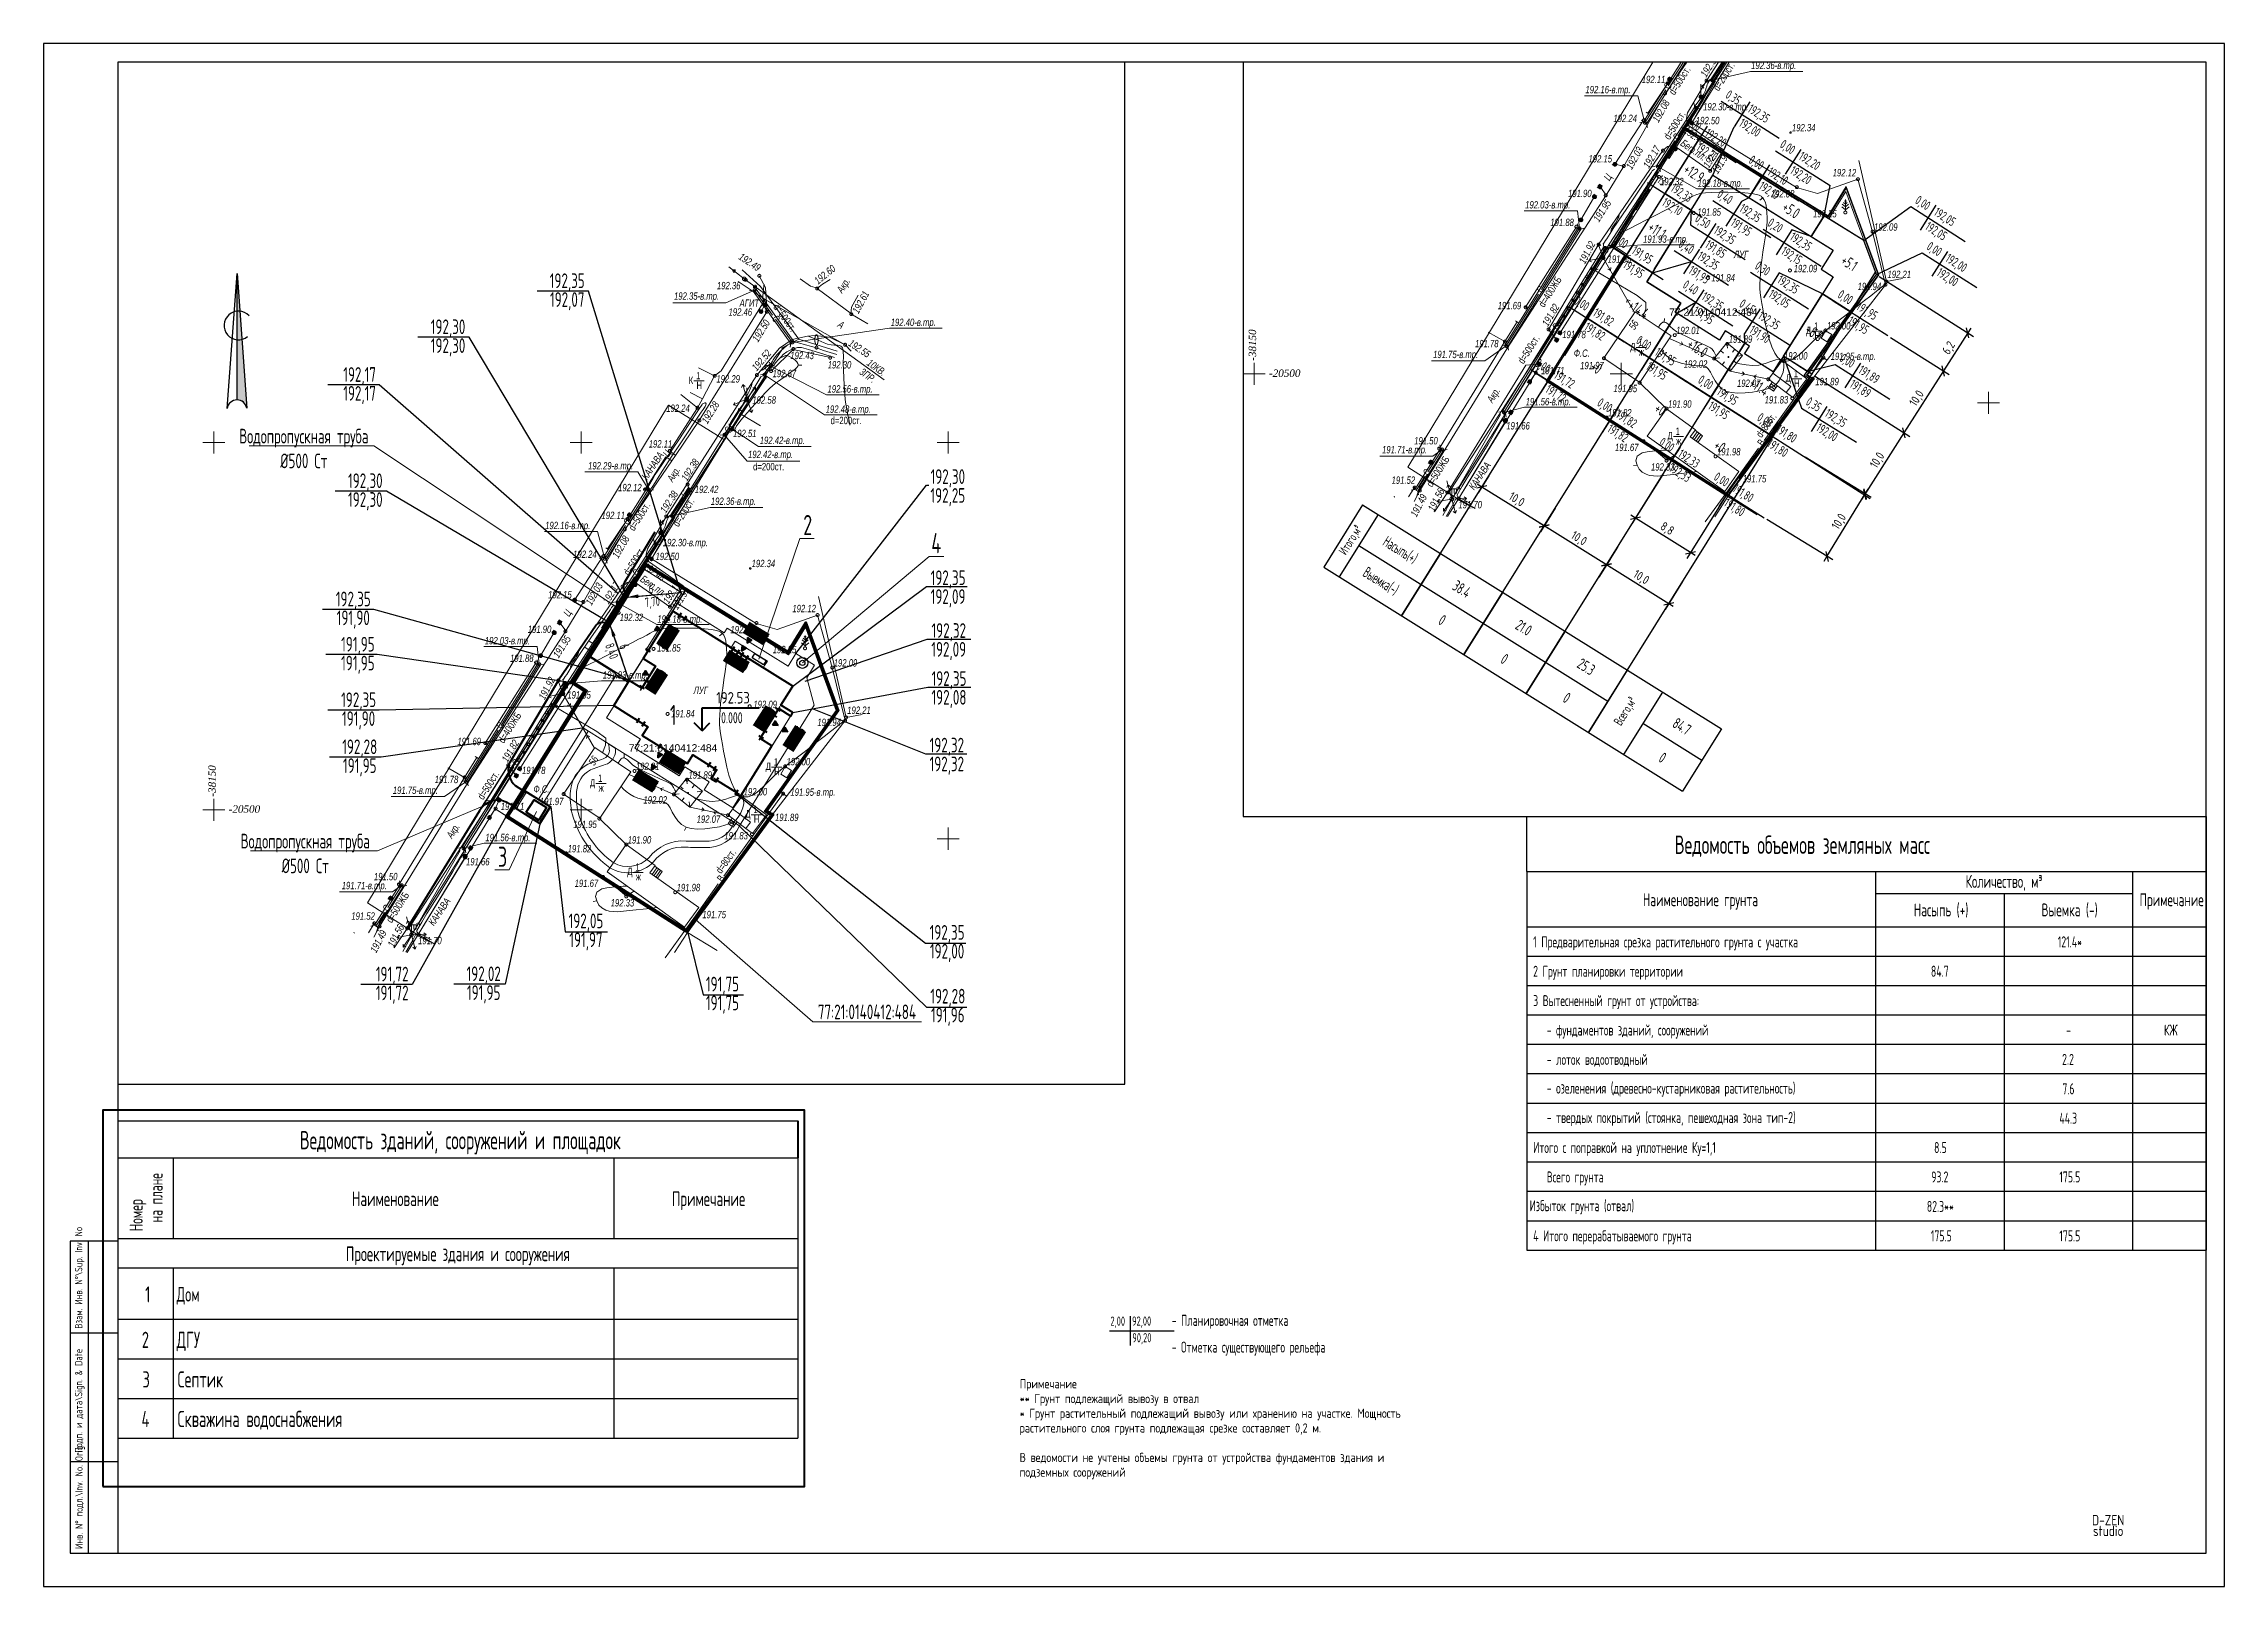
# Paper-space layout '04 Вертикалка А2' of a CAD drawing. Header units: millimetres. Extents: x 0 to 594, y 0 to 420.
# The model-space entities are those that its viewports show. They can reach past a viewport. Long polylines and large blocks are cut down to what shows.
import ezdxf
from ezdxf.xclip import XClip

# ---------------------------------------------------------------- set-up
doc = ezdxf.new("R2010")
doc.units = ezdxf.units.MM
doc.header["$MEASUREMENT"] = 0
doc.header["$XCLIPFRAME"] = 0
doc.layers.add('!!! ПОДОСНОВА', color=7, linetype='Continuous')
doc.layers.add('Новый_РАЗМЕРЫ', color=7, linetype='Continuous')
for name, color, linetype, lineweight in [('0-Жирная_Ном._пера__7', 7, 'Continuous', 25), ('0-Тонкая_Ном._пера__7', 7, 'Continuous', 25), ('0_Ном._пера__7', 7, 'Continuous', 25), ('ГП_Таблицы_Ном._пера__7', 7, 'Continuous', 25), ('ГТ4-Карт. отметки_Ном._пера__1', 1, 'Continuous', 40), ('ГТ4-Карт. отметки_Ном._пера__4', 5, 'Continuous', 40), ('ГТ4-Карт. отметки_Ном._пера__7', 7, 'Continuous', 25), ('ГТ5-Таблицы_Ном._пера__7', 7, 'Continuous', 25), ('ГТ5-Текст_Ном._пера__7', 7, 'Continuous', 25), ('Новый_0-Жирная_Ном._пера__7', 7, 'Continuous', 25), ('Новый_0-Тонкая_Ном._пера__7', 7, 'Continuous', 25), ('Новый_0_Ном._пера__7', 7, 'Continuous', 25), ('Новый_Defpoints_Ном._пера__16', 16, 'Continuous', 20), ('Новый_Defpoints_Ном._пера__7', 7, 'Continuous', 25), ('Новый_ГП-4 - План земляных масс_Ном._пера__250', 7, 'Continuous', 20), ('Новый_ГП_БК_15.30_Ном._пера__206', 206, 'Continuous', 25), ('Новый_ГП_Верт_отметка нуля_Ном._пера__1', 1, 'Continuous', 40), ('Новый_ГП_Верт_отметка нуля_Ном._пера__12', 12, 'Continuous', 40), ('Новый_ГП_Верт_отметки_Ном._пера__1', 1, 'Continuous', 40), ('Новый_ГП_Верт_отметки_Ном._пера__11', 255, 'Continuous', 40), ('Новый_ГП_Верт_отметки_Ном._пера__12', 12, 'Continuous', 40), ('Новый_ГП_Верт_отметки_Ном._пера__7', 7, 'Continuous', 25), ('Новый_ГП_Верт_уклон_Ном._пера__7', 7, 'Continuous', 25), ('Новый_ГП_Вспомогат_Ном._пера__7', 7, 'Continuous', 25), ('Новый_ГП_Граница участка_Ном._пера__1', 1, 'Continuous', 40), ('Новый_ГП_Дороги_проезды_Ном._пера__16', 16, 'Continuous', 20), ('Новый_ГП_Здание сооружение_Ном._пера__16', 16, 'Continuous', 20), ('Новый_ГП_Здание сооружение_Ном._пера__22', 22, 'Continuous', 50), ('Новый_ГП_Оборудование_Ном._пера__5', 5, 'Continuous', 30), ('Новый_ГП_Ограждение_Ном._пера__152', 152, 'Continuous', 18), ('Новый_ГП_Сети_Водосток кровельный_Ном._пера__7', 7, 'Continuous', 25), ('Новый_ГП_Сетка_земля_Ном._пера__7', 7, 'Continuous', 25), ('Новый_ГП_Таблицы_Ном._пера__13', 255, 'Continuous', 40), ('Новый_ГП_Таблицы_Ном._пера__7', 7, 'Continuous', 25), ('Новый_ГП_Текст_Ном._пера__250', 7, 'Continuous', 20), ('Новый_ГП_Текст_Ном._пера__7', 7, 'Continuous', 25), ('Новый_ГТ-север_Ном._пера__7', 7, 'Continuous', 25), ('Новый_ГТ-сооружение_ ограждение_Ном._пера__19', 7, 'Continuous', 90), ('Новый_ГТ4-Карт. отметки_Ном._пера__1', 1, 'Continuous', 40), ('Новый_ГТ4-Карт. отметки_Ном._пера__5', 5, 'Continuous', 30), ('Новый_ГТ4-Карт. отметки_Ном._пера__7', 7, 'Continuous', 25), ('Новый_ГТ5-Таблицы_Ном._пера__7', 7, 'Continuous', 25), ('Новый_РАЗМЕРЫ_Ном._пера__7', 7, 'Continuous', 25), ('Чертеж_1_ГП_Топография_Ном._пера__253', 252, 'Continuous', 18), ('Чертеж_1_Новофедоровское_снт 28_07$0$!!УСЛ_ОБОЗНАЧЕНИЯ_Ном._пера__253', 252, 'Continuous', 18), ('Чертеж_1_Новофедоровское_снт 28_07$0$SETKA_Ном._пера__7', 7, 'Continuous', 18), ('Чертеж_1_Новофедоровское_снт 28_07$0$tp_Дороги_Ном._пера__253', 252, 'Continuous', 18), ('Чертеж_1_Новофедоровское_снт 28_07$0$tp_Здания_Ном._пера__253', 252, 'Continuous', 18), ('Чертеж_1_Новофедоровское_снт 28_07$0$tp_канавы_Ном._пера__253', 252, 'Continuous', 18), ('Чертеж_1_Новофедоровское_снт 28_07$0$tp_ЛЭП вн_Ном._пера__253', 252, 'Continuous', 18), ('Чертеж_1_Новофедоровское_снт 28_07$0$tp_отметки_новые_Ном._пера__253', 252, 'Continuous', 18), ('Чертеж_1_Новофедоровское_снт 28_07$0$tp_растительность_Ном._пера__253', 252, 'Continuous', 18), ('Чертеж_1_Новофедоровское_снт 28_07$0$tp_сооружения_Ном._пера__253', 252, 'Continuous', 18), ('Чертеж_1_Новофедоровское_снт 28_07$0$tp_трубы под дорогой_Ном._пера__253', 252, 'Continuous', 18), ('Чертеж_1_Новофедоровское_снт 28_07$0$U_ТЕКСТ_БЕЛЫЙ_Ном._пера__253', 252, 'Continuous', 18), ('Чертеж_1_Новый_ГП_Топография_Ном._пера__253', 252, 'Continuous', 18), ('Чертеж_1_Новый_Новофедоровское_снт 28_07$0$SETKA_Ном._пера__253', 252, 'Continuous', 18), ('Чертеж_1_Новый_Новофедоровское_снт 28_07$0$SETKA_Ном._пера__7', 7, 'Continuous', 18), ('Чертеж_1_Новый_Новофедоровское_снт 28_07$0$tp_Дороги_Ном._пера__253', 252, 'Continuous', 18), ('Чертеж_1_Новый_Новофедоровское_снт 28_07$0$tp_Здания_Ном._пера__253', 252, 'Continuous', 18), ('Чертеж_1_Новый_Новофедоровское_снт 28_07$0$tp_Здания_Ном._пера__7', 7, 'Continuous', 18), ('Чертеж_1_Новый_Новофедоровское_снт 28_07$0$tp_канавы_Ном._пера__253', 252, 'Continuous', 18), ('Чертеж_1_Новый_Новофедоровское_снт 28_07$0$tp_Контур растит_Ном._пера__253', 252, 'Continuous', 18), ('Чертеж_1_Новый_Новофедоровское_снт 28_07$0$tp_ЛЭП вн_Ном._пера__253', 252, 'Continuous', 18), ('Чертеж_1_Новый_Новофедоровское_снт 28_07$0$tp_ЛЭП нн_Ном._пера__253', 252, 'Continuous', 18), ('Чертеж_1_Новый_Новофедоровское_снт 28_07$0$tp_ЛЭП нн_Ном._пера__7', 7, 'Continuous', 18), ('Чертеж_1_Новый_Новофедоровское_снт 28_07$0$tp_Ограждения ДЕР_Ном._пера__253', 252, 'Continuous', 18), ('Чертеж_1_Новый_Новофедоровское_снт 28_07$0$tp_Ограждения мет_Ном._пера__253', 252, 'Continuous', 18), ('Чертеж_1_Новый_Новофедоровское_снт 28_07$0$tp_Ограждения рабица_Ном._пера__253', 252, 'Continuous', 18), ('Чертеж_1_Новый_Новофедоровское_снт 28_07$0$tp_Ограждения_Ном._пера__253', 252, 'Continuous', 18), ('Чертеж_1_Новый_Новофедоровское_снт 28_07$0$tp_Ограждения_Ном._пера__7', 7, 'Continuous', 18), ('Чертеж_1_Новый_Новофедоровское_снт 28_07$0$tp_отметки_новые_Ном._пера__253', 252, 'Continuous', 18), ('Чертеж_1_Новый_Новофедоровское_снт 28_07$0$tp_отметки_новые_Ном._пера__7', 7, 'Continuous', 18), ('Чертеж_1_Новый_Новофедоровское_снт 28_07$0$tp_растительность полоса кустов_Ном._пера__253', 252, 'Continuous', 18), ('Чертеж_1_Новый_Новофедоровское_снт 28_07$0$tp_растительность_Ном._пера__7', 7, 'Continuous', 18), ('Чертеж_1_Новый_Новофедоровское_снт 28_07$0$tp_рельеф_Ном._пера__253', 252, 'Continuous', 18), ('Чертеж_1_Новый_Новофедоровское_снт 28_07$0$tp_сооружения_Ном._пера__253', 252, 'Continuous', 18), ('Чертеж_1_Новый_Новофедоровское_снт 28_07$0$tp_сооружения_Ном._пера__7', 7, 'Continuous', 18), ('Чертеж_1_Новый_Новофедоровское_снт 28_07$0$tp_трубы под дорогой_Ном._пера__253', 252, 'Continuous', 18), ('Чертеж_1_Новый_Новофедоровское_снт 28_07$0$U_Водопровод_Ном._пера__253', 252, 'Continuous', 18), ('Чертеж_1_Новый_Новофедоровское_снт 28_07$0$U_Водосток_Ном._пера__253', 252, 'Continuous', 18), ('Чертеж_1_Новый_Новофедоровское_снт 28_07$0$U_Газопровод_Ном._пера__253', 252, 'Continuous', 18), ('Чертеж_2_ГП_Топография_Ном._пера__253', 252, 'Continuous', 18), ('Чертеж_2_Новофедоровское_снт 28_07$0$!!УСЛ_ОБОЗНАЧЕНИЯ_Ном._пера__253', 252, 'Continuous', 18), ('Чертеж_2_Новофедоровское_снт 28_07$0$SETKA_Ном._пера__7', 7, 'Continuous', 18), ('Чертеж_2_Новофедоровское_снт 28_07$0$tp_Дороги_Ном._пера__253', 252, 'Continuous', 18), ('Чертеж_2_Новофедоровское_снт 28_07$0$tp_Здания_Ном._пера__253', 252, 'Continuous', 18), ('Чертеж_2_Новофедоровское_снт 28_07$0$tp_канавы_Ном._пера__253', 252, 'Continuous', 18), ('Чертеж_2_Новофедоровское_снт 28_07$0$tp_ЛЭП вн_Ном._пера__253', 252, 'Continuous', 18), ('Чертеж_2_Новофедоровское_снт 28_07$0$tp_отметки_новые_Ном._пера__253', 252, 'Continuous', 18), ('Чертеж_2_Новофедоровское_снт 28_07$0$tp_растительность_Ном._пера__253', 252, 'Continuous', 18), ('Чертеж_2_Новофедоровское_снт 28_07$0$tp_сооружения_Ном._пера__253', 252, 'Continuous', 18), ('Чертеж_2_Новофедоровское_снт 28_07$0$tp_трубы под дорогой_Ном._пера__253', 252, 'Continuous', 18), ('Чертеж_2_Новофедоровское_снт 28_07$0$U_ТЕКСТ_БЕЛЫЙ_Ном._пера__253', 252, 'Continuous', 18), ('Чертеж_2_Новый_ГП_Топография_Ном._пера__253', 252, 'Continuous', 18), ('Чертеж_2_Новый_Новофедоровское_снт 28_07$0$SETKA_Ном._пера__253', 252, 'Continuous', 18), ('Чертеж_2_Новый_Новофедоровское_снт 28_07$0$SETKA_Ном._пера__7', 7, 'Continuous', 18), ('Чертеж_2_Новый_Новофедоровское_снт 28_07$0$tp_Дороги_Ном._пера__253', 252, 'Continuous', 18), ('Чертеж_2_Новый_Новофедоровское_снт 28_07$0$tp_Здания_Ном._пера__253', 252, 'Continuous', 18), ('Чертеж_2_Новый_Новофедоровское_снт 28_07$0$tp_Здания_Ном._пера__7', 7, 'Continuous', 18), ('Чертеж_2_Новый_Новофедоровское_снт 28_07$0$tp_канавы_Ном._пера__253', 252, 'Continuous', 18), ('Чертеж_2_Новый_Новофедоровское_снт 28_07$0$tp_Контур растит_Ном._пера__253', 252, 'Continuous', 18), ('Чертеж_2_Новый_Новофедоровское_снт 28_07$0$tp_ЛЭП вн_Ном._пера__253', 252, 'Continuous', 18), ('Чертеж_2_Новый_Новофедоровское_снт 28_07$0$tp_ЛЭП нн_Ном._пера__253', 252, 'Continuous', 18), ('Чертеж_2_Новый_Новофедоровское_снт 28_07$0$tp_ЛЭП нн_Ном._пера__7', 7, 'Continuous', 18), ('Чертеж_2_Новый_Новофедоровское_снт 28_07$0$tp_Ограждения ДЕР_Ном._пера__253', 252, 'Continuous', 18), ('Чертеж_2_Новый_Новофедоровское_снт 28_07$0$tp_Ограждения мет_Ном._пера__253', 252, 'Continuous', 18), ('Чертеж_2_Новый_Новофедоровское_снт 28_07$0$tp_Ограждения рабица_Ном._пера__253', 252, 'Continuous', 18), ('Чертеж_2_Новый_Новофедоровское_снт 28_07$0$tp_Ограждения_Ном._пера__253', 252, 'Continuous', 18), ('Чертеж_2_Новый_Новофедоровское_снт 28_07$0$tp_Ограждения_Ном._пера__7', 7, 'Continuous', 18), ('Чертеж_2_Новый_Новофедоровское_снт 28_07$0$tp_отметки_новые_Ном._пера__253', 252, 'Continuous', 18), ('Чертеж_2_Новый_Новофедоровское_снт 28_07$0$tp_отметки_новые_Ном._пера__7', 7, 'Continuous', 18), ('Чертеж_2_Новый_Новофедоровское_снт 28_07$0$tp_растительность полоса кустов_Ном._пера__253', 252, 'Continuous', 18), ('Чертеж_2_Новый_Новофедоровское_снт 28_07$0$tp_растительность_Ном._пера__7', 7, 'Continuous', 18), ('Чертеж_2_Новый_Новофедоровское_снт 28_07$0$tp_рельеф_Ном._пера__253', 252, 'Continuous', 18), ('Чертеж_2_Новый_Новофедоровское_снт 28_07$0$tp_сооружения_Ном._пера__253', 252, 'Continuous', 18), ('Чертеж_2_Новый_Новофедоровское_снт 28_07$0$tp_сооружения_Ном._пера__7', 7, 'Continuous', 18), ('Чертеж_2_Новый_Новофедоровское_снт 28_07$0$tp_трубы под дорогой_Ном._пера__253', 252, 'Continuous', 18), ('Чертеж_2_Новый_Новофедоровское_снт 28_07$0$U_Водопровод_Ном._пера__253', 252, 'Continuous', 18), ('Чертеж_2_Новый_Новофедоровское_снт 28_07$0$U_Водосток_Ном._пера__253', 252, 'Continuous', 18), ('Чертеж_2_Новый_Новофедоровское_снт 28_07$0$U_Газопровод_Ном._пера__253', 252, 'Continuous', 18)]:
    doc.layers.add(name, color=color, linetype=linetype, lineweight=lineweight)
doc.layers.add('NonPlottable_0', color=7, linetype='Continuous', plot=False)
for name, color, linetype, lineweight, true_color in [('ГП_Тротуар_Дорожки_Ном._пера__24', 7, 'Continuous', 20, 0x4f1400), ('Новый_ГП_Верт_отметки_Ном._пера__254', 7, 'Continuous', 40, 0xcccccc), ('Новый_ГП_Дороги_проезды_Ном._пера__251', 7, 'Continuous', 40, 0x656565), ('Новый_ГП_Тротуар_Дорожки_Ном._пера__24', 7, 'Continuous', 20, 0x4f1400)]:
    doc.layers.add(name, color=color, linetype=linetype, lineweight=lineweight, true_color=true_color)
doc.styles.add('РЎР“Р•РќР•Р\xa0РР\xa0_РЎРўРР›Р¬_1', font='arial.ttf', dxfattribs={"width": 0.75})
doc.styles.add('РЎР“Р•РќР•Р\xa0РР\xa0_РЎРўРР›Р¬_10', font='', dxfattribs={"width": 0.7})
doc.styles.add('РЎР“Р•РќР•Р\xa0РР\xa0_РЎРўРР›Р¬_16', font='', dxfattribs={"width": 0.85})
doc.styles.add('РЎР“Р•РќР•Р\xa0РР\xa0_РЎРўРР›Р¬_2', font='arial.ttf', dxfattribs={"width": 0.8})
doc.styles.add('РЎР“Р•РќР•Р\xa0РР\xa0_РЎРўРР›Р¬_3', font='arial.ttf', dxfattribs={"width": 0.749999})
doc.styles.add('РЎР“Р•РќР•Р\xa0РР\xa0_РЎРўРР›Р¬_4', font='times.ttf')
doc.styles.add('РЎР“Р•РќР•Р\xa0РР\xa0_РЎРўРР›Р¬_5', font='arial.ttf')
doc.styles.add('РЎР“Р•РќР•Р\xa0РР\xa0_РЎРўРР›Р¬_6', font='', dxfattribs={"width": 0.8})
doc.styles.add('РЎР“Р•РќР•Р\xa0РР\xa0_РЎРўРР›Р¬_7', font='')
doc.styles.add('РЎР“Р•РќР•Р\xa0РР\xa0_РЎРўРР›Р¬_9', font='', dxfattribs={"width": 0.78})
doc.styles.get('РЎР“Р•РќР•Р\xa0РР\xa0_РЎРўРР›Р¬_10').set_extended_font_data('GOST_type_A')
doc.styles.get('РЎР“Р•РќР•Р\xa0РР\xa0_РЎРўРР›Р¬_16').set_extended_font_data('GOST_type_A')
doc.styles.get('РЎР“Р•РќР•Р\xa0РР\xa0_РЎРўРР›Р¬_6').set_extended_font_data('GOST_type_A')
doc.styles.get('РЎР“Р•РќР•Р\xa0РР\xa0_РЎРўРР›Р¬_7').set_extended_font_data('GOST_type_A')
doc.styles.get('РЎР“Р•РќР•Р\xa0РР\xa0_РЎРўРР›Р¬_9').set_extended_font_data('GOST_type_A')
doc.dimstyles.new('СГЕНЕРИР_СТИЛЬ__1', dxfattribs={"dimtxt": 1200, "dimasz": 940.452019, "dimexe": 0.18, "dimexo": 437.5, "dimgap": 0, "dimtad": 1, "dimdec": 1, "dimlfac": 0.001, "dimzin": 0, "dimdsep": 46, "dimtxsty": 'РЎР“Р•РќР•Р\xa0РР\xa0_РЎРўРР›Р¬_7', "dimblk": 'ARROWHEAD_6', "dimblk1": 'ARROWHEAD_6', "dimblk2": 'ARROWHEAD_6', "dimcen": 0.09, "dimclrd": 7, "dimclre": 7, "dimclrt": 7, "dimadec": 1, "dimazin": 0, "dimtfac": 1, "dimtdec": 4, "dimtmove": 0, "dimatfit": 3, "dimfxl": 0, "dimtolj": 1, "dimtzin": 0, "dimarcsym": 0})

psp = doc.layouts.new('04 Вертикалка А2')

# ---------------------------------------------------------------- texts
at = {"layer": '0-Тонкая_Ном._пера__7', "color": 7, "lineweight": 25, "char_height": 2, "attachment_point": 7, "rotation": 90}
for s, insert, style in [('\\A1;{\\pql;\\fGOST_type_A|b0|i0|c0|p0;\\W0.850000;Взам. Инв. N°\\\\Sup. Inv. No}', (11.14, 70.17), 'РЎР“Р•РќР•Р\xa0РР\xa0_РЎРўРР›Р¬_16'), ('\\A1;{\\pql;\\fGOST_type_A|b0|i0|c0|p0;\\W1.000000;Подп. и дата\\\\Sign. & Date}', (11.14, 36.39), 'РЎР“Р•РќР•Р\xa0РР\xa0_РЎРўРР›Р¬_7'), ('\\A1;{\\pql;\\fGOST_type_A|b0|i0|c0|p0;\\W0.850000;Инв. N° подл.\\\\Inv. No. Orig}', (11.23, 10.19), 'РЎР“Р•РќР•Р\xa0РР\xa0_РЎРўРР›Р¬_16')]:
    psp.add_mtext(s, dxfattribs=dict(at, insert=insert, style=style))
at = {"layer": '0_Ном._пера__7', "color": 7, "lineweight": 25, "insert": (562.35, 16.56), "char_height": 2.7921, "attachment_point": 5, "line_spacing_factor": 0.630474, "style": 'РЎР“Р•РќР•Р\xa0РР\xa0_РЎРўРР›Р¬_7'}
psp.add_mtext('\\A1;{\\pqc;\\fGOST_type_A|b0|i0|c0|p0;\\W1.000000;D-ZEN\\P\\pqc;\\fGOST_type_A|b0|i0|c0|p0;\\W1.000000;studio}', dxfattribs=at)
at = {"layer": 'ГТ4-Карт. отметки_Ном._пера__1', "color": 1, "lineweight": 40, "insert": (296.47, 70.4), "char_height": 2.5, "attachment_point": 7, "style": 'РЎР“Р•РќР•Р\xa0РР\xa0_РЎРўРР›Р¬_6'}
psp.add_mtext('\\A1;{\\pql;\\fGOST_type_A|b0|i0|c0|p0;\\W0.800000;92,00}', dxfattribs=at)
at = {"layer": 'ГТ4-Карт. отметки_Ном._пера__4', "color": 5, "lineweight": 40, "insert": (290.58, 70.37), "char_height": 2.5, "attachment_point": 7, "style": 'РЎР“Р•РќР•Р\xa0РР\xa0_РЎРўРР›Р¬_6'}
psp.add_mtext('\\A1;{\\pql;\\fGOST_type_A|b0|i0|c0|p0;\\W0.800000;2,00}', dxfattribs=at)
at = {"layer": 'ГТ4-Карт. отметки_Ном._пера__7', "color": 7, "lineweight": 25, "insert": (296.54, 65.86), "char_height": 2.5, "attachment_point": 7, "style": 'РЎР“Р•РќР•Р\xa0РР\xa0_РЎРўРР›Р¬_6'}
psp.add_mtext('\\A1;{\\pql;\\fGOST_type_A|b0|i0|c0|p0;\\W0.800000;90,20}', dxfattribs=at)
at = {"layer": 'ГТ5-Таблицы_Ном._пера__7', "color": 7, "lineweight": 25, "attachment_point": 1, "style": 'РЎР“Р•РќР•Р\xa0РР\xa0_РЎРўРР›Р¬_6'}
for s, insert, char_height in [('\\A1;{\\pql;\\fGOST_type_A|b0|i0|c0|p0;\\W0.800000; Ведомость объемов земляных масс}', (442.21, 204.4), 5), ('\\A1;{\\pql;\\fGOST_type_A|b0|i0|c0|p0;\\W0.800000;Количество, м³}', (523.51, 193.66), 3.5), ('\\A1;{\\pql;\\fGOST_type_A|b0|i0|c0|p0;\\W0.800000;Наименование грунта}', (435.61, 188.68), 3.5), ('\\A1;{\\pql;\\fGOST_type_A|b0|i0|c0|p0;\\W0.800000;Насыпь (+)}', (509.41, 185.91), 3.5), ('\\A1;{\\pql;\\fGOST_type_A|b0|i0|c0|p0;\\W0.800000;Выемка (-)}', (544.19, 185.91), 3.5), ('\\A1;{\\pql;\\fGOST_type_A|b0|i0|c0|p0;\\W0.800000;Примечание}', (570.91, 188.68), 3.5), ('\\A1;{\\pql;\\fGOST_type_A|b0|i0|c0|p0;\\W0.800000; 1 Предварительная срезка растительного грунта с участка}', (404.5, 176.96), 3), ('\\A1;{\\pql;\\fGOST_type_A|b0|i0|c0|p0;\\W0.800000;121.4*}', (548.61, 176.96), 3), ('\\A1;{\\pql;\\fGOST_type_A|b0|i0|c0|p0;\\W0.800000; 2 Грунт планировки территории}', (404.5, 168.96), 3), ('\\A1;{\\pql;\\fGOST_type_A|b0|i0|c0|p0;\\W0.800000;84.7}', (514.07, 168.96), 3), ('\\A1;{\\pql;\\fGOST_type_A|b0|i0|c0|p0;\\W0.800000; 3 Вытесненный грунт от устройства:}', (404.5, 160.96), 3), ('\\A1;{\\pql;\\fGOST_type_A|b0|i0|c0|p0;\\W0.800000;    - фундаментов зданий, сооружений}', (404.5, 152.96), 3), ('\\A1;{\\pql;\\fGOST_type_A|b0|i0|c0|p0;\\W0.800000;-}', (550.92, 152.96), 3), ('\\A1;{\\pql;\\fGOST_type_A|b0|i0|c0|p0;\\W0.800000;КЖ}', (577.55, 152.96), 3), ('\\A1;{\\pql;\\fGOST_type_A|b0|i0|c0|p0;\\W0.800000;    - лоток водоотводный}', (404.5, 144.96), 3), ('\\A1;{\\pql;\\fGOST_type_A|b0|i0|c0|p0;\\W0.800000;2.2}', (549.8, 144.96), 3), ('\\A1;{\\pql;\\fGOST_type_A|b0|i0|c0|p0;\\W0.800000;    - озеленения (древесно-кустарниковая растительность)}', (404.5, 137.15), 3), ('\\A1;{\\pql;\\fGOST_type_A|b0|i0|c0|p0;\\W0.800000;7.6}', (549.86, 136.96), 3), ('\\A1;{\\pql;\\fGOST_type_A|b0|i0|c0|p0;\\W0.800000;    - твердых покрытий (стоянка, пешеходная зона тип-2)}', (404.5, 129.15), 3), ('\\A1;{\\pql;\\fGOST_type_A|b0|i0|c0|p0;\\W0.800000;44.3}', (549.06, 128.96), 3), ('\\A1;{\\pql;\\fGOST_type_A|b0|i0|c0|p0;\\W0.800000; Итого с поправкой на уплотнение Ку=1,1}', (404.5, 120.98), 3), ('\\A1;{\\pql;\\fGOST_type_A|b0|i0|c0|p0;\\W0.800000;8.5}', (514.92, 120.96), 3), ('\\A1;{\\pql;\\fGOST_type_A|b0|i0|c0|p0;\\W0.800000;    Всего грунта}', (404.5, 112.96), 3), ('\\A1;{\\pql;\\fGOST_type_A|b0|i0|c0|p0;\\W0.800000;93.2}', (514.15, 112.96), 3), ('\\A1;{\\pql;\\fGOST_type_A|b0|i0|c0|p0;\\W0.800000;175.5}', (549.04, 112.96), 3), ('\\A1;{\\pql;\\fGOST_type_A|b0|i0|c0|p0;\\W0.800000;Избыток грунта (отвал)}', (404.76, 105.13), 3), ('\\A1;{\\pql;\\fGOST_type_A|b0|i0|c0|p0;\\W0.800000;82.3**}', (512.95, 104.94), 3), ('\\A1;{\\pql;\\fGOST_type_A|b0|i0|c0|p0;\\W0.800000; 4 Итого перерабатываемого грунта}', (404.5, 96.94), 3), ('\\A1;{\\pql;\\fGOST_type_A|b0|i0|c0|p0;\\W0.800000;175.5}', (514.04, 96.92), 3), ('\\A1;{\\pql;\\fGOST_type_A|b0|i0|c0|p0;\\W0.800000;175.5}', (549.04, 96.92), 3)]:
    psp.add_mtext(s, dxfattribs=dict(at, insert=insert, char_height=char_height))
at = {"layer": 'ГТ5-Текст_Ном._пера__7', "color": 7, "lineweight": 25, "insert": (307.26, 73.91), "char_height": 3, "attachment_point": 1, "line_spacing_factor": 1.452614, "style": 'РЎР“Р•РќР•Р\xa0РР\xa0_РЎРўРР›Р¬_6'}
psp.add_mtext('\\A1;{\\pql;\\fGOST_type_A|b0|i0|c0|p0;\\W0.800000;- Планировочная отметка\\P\\pql;\\fGOST_type_A|b0|i0|c0|p0;\\W0.800000;- Отметка существующего рельефа}', dxfattribs=at)
at = {"layer": 'ГТ5-Текст_Ном._пера__7', "color": 7, "lineweight": 25, "insert": (265.85, 42.78), "char_height": 2.5, "width": 113.3547, "attachment_point": 4, "line_spacing_factor": 0.962173, "style": 'РЎР“Р•РќР•Р\xa0РР\xa0_РЎРўРР›Р¬_7'}
psp.add_mtext('\\A1;{\\pql;\\fGOST_type_A|b0|i0|c0|p0;\\W1.000000;Примечание\\P\\pql;\\fGOST_type_A|b0|i0|c0|p0;\\W1.000000;** Грунт подлежащий вывозу в отвал\\P\\pql;\\fGOST_type_A|b0|i0|c0|p0;\\W1.000000;* Грунт растительный подлежащий вывозу или хранению на участке. \\fGOST_type_A|b0|i0|c0|p0;\\W1.000000;Мощность растительного слоя грунта подлежащая срезке \\fGOST_type_A|b0|i0|c0|p0;\\W1.000000;составляет 0,2 м.\\P\\pql;\\fGOST_type_A|b0|i0|c0|p0;\\W1.000000;\\P\\pql;\\fGOST_type_A|b0|i0|c0|p0;\\W1.000000;В ведомости не учтены объемы грунта от устройства фундаментов \\fGOST_type_A|b0|i0|c0|p0;\\W1.000000;здания и подземных сооружений}', dxfattribs=at)

msp = doc.modelspace()

# ---------------------------------------------------------------- texts
at = {"layer": 'Новый_ГП-4 - План земляных масс_Ном._пера__250', "color": 7, "lineweight": 20, "char_height": 1500, "attachment_point": 5, "rotation": 326.5557278, "style": 'РЎР“Р•РќР•Р\xa0РР\xa0_РЎРўРР›Р¬_6'}
for s, insert in [('\\A1;{\\pqc;\\fGOST_type_A|b0|i0|c0|p0;\\W0.800000;+12.9}', (-35183330.27, -20472667.27)), ('\\A1;{\\pqc;\\fGOST_type_A|b0|i0|c0|p0;\\W0.800000;+5.0}', (-35170103.08, -20477687.86)), ('\\A1;{\\pqc;\\fGOST_type_A|b0|i0|c0|p0;\\W0.800000;+11.1}', (-35188349.42, -20480452.82)), ('\\A1;{\\pqc;\\fGOST_type_A|b0|i0|c0|p0;\\W0.800000;+5.1}', (-35162170.91, -20484898.93)), ('\\A1;{\\pqc;\\fGOST_type_A|b0|i0|c0|p0;\\W0.800000;+14.4}', (-35190883.11, -20491182.36)), ('\\A1;{\\pqc;\\fGOST_type_A|b0|i0|c0|p0;\\W0.800000;+16.0}', (-35182850.44, -20496479.12)), ('\\A1;{\\pqc;\\fGOST_type_A|b0|i0|c0|p0;\\W0.800000;+8.8}', (-35166942.14, -20494429.85)), ('\\A1;{\\pqc;\\fGOST_type_A|b0|i0|c0|p0;\\W0.800000;+0}', (-35196639.59, -20499129.2)), ('\\A1;{\\pqc;\\fGOST_type_A|b0|i0|c0|p0;\\W0.800000;+11.4}', (-35174436.21, -20501748.02)), ('\\A1;{\\pqc;\\fGOST_type_A|b0|i0|c0|p0;\\W0.800000;+0}', (-35187925.68, -20504826.3)), ('\\A1;{\\pqc;\\fGOST_type_A|b0|i0|c0|p0;\\W0.800000;+0}', (-35179824.41, -20509848.37))]:
    msp.add_mtext(s, dxfattribs=dict(at, insert=insert))
at = {"layer": 'Новый_ГП_Верт_отметка нуля_Ном._пера__1', "color": 1, "lineweight": 40, "insert": (-36468153.34, -20485540.72), "char_height": 1557.6923, "attachment_point": 7, "rotation": 359.9998096, "style": 'РЎР“Р•РќР•Р\xa0РР\xa0_РЎРўРР›Р¬_7'}
msp.add_mtext('\\A1;{\\pql;\\fGOST_type_A|b0|i0|c0|p0;\\W1.000000;192.53}', dxfattribs=at)
at = {"layer": 'Новый_ГП_Верт_отметка нуля_Ном._пера__1', "color": 1, "lineweight": 40, "insert": (-36467493.38, -20486731.98), "char_height": 1500, "attachment_point": 1, "style": 'РЎР“Р•РќР•Р\xa0РР\xa0_РЎРўРР›Р¬_6'}
msp.add_mtext('\\A1;{\\pql;\\fGOST_type_A|b0|i0|c0|p0;\\W0.800000;0.000}', dxfattribs=at)
at = {"layer": 'Новый_ГП_Верт_отметки_Ном._пера__1', "color": 1, "lineweight": 40, "char_height": 1300, "attachment_point": 4, "style": 'РЎР“Р•РќР•Р\xa0РР\xa0_РЎРўРР›Р¬_6'}
for s, insert, rotation in [('\\A1;{\\pql;\\fGOST_type_A|b0|i0|c0|p0;\\W0.800000;192.35}', (-36475354.97, -20477608.21), 57.5130809), ('\\A1;{\\pql;\\fGOST_type_A|b0|i0|c0|p0;\\W0.800000;192.35}', (-36463832.36, -20475395.38), 328.5621641), ('\\A1;{\\pql;\\fGOST_type_A|b0|i0|c0|p0;\\W0.800000;192.50}', (-36476950.98, -20483641.9), 57.5130809), ('\\A1;{\\pql;\\fGOST_type_A|b0|i0|c0|p0;\\W0.800000;192.50}', (-36466538.3, -20479205.01), 328.5621641), ('\\A1;{\\pql;\\fGOST_type_A|b0|i0|c0|p0;\\W0.800000;192.50}', (-36462194.3, -20488718.13), 57.5130809), ('\\A1;{\\pql;\\fGOST_type_A|b0|i0|c0|p0;\\W0.800000;192.35}', (-36458151.4, -20491420.79), 57.5130809), ('\\A1;{\\pql;\\fGOST_type_A|b0|i0|c0|p0;\\W0.800000;192.50}', (-36475257.47, -20493003.99), 329), ('\\A1;{\\pql;\\fGOST_type_A|b0|i0|c0|p0;\\W0.800000;192.35}', (-36478907.5, -20495448.73), 328.5621641)]:
    msp.add_mtext(s, dxfattribs=dict(at, insert=insert, rotation=rotation))
at = {"layer": 'Новый_ГП_Верт_отметки_Ном._пера__12', "color": 12, "lineweight": 40, "char_height": 2000, "attachment_point": 5, "style": 'РЎР“Р•РќР•Р\xa0РР\xa0_РЎРўРР›Р¬_6'}
for s, insert, line_spacing_factor in [('\\A1;{\\pqc;\\fGOST_type_A|b0|i0|c0|p0;\\W0.800000;192,35\\P\\pqc;\\fGOST_type_A|b0|i0|c0|p0;\\C7;\\W0.800000;192,07}', (-36488447.33, -20429502.6), 0.7686), ('\\A1;{\\pqc;\\fGOST_type_A|b0|i0|c0|p0;\\W0.800000;192,30\\P\\pqc;\\fGOST_type_A|b0|i0|c0|p0;\\C7;\\W0.800000;192,30}', (-36504679.99, -20435772.92), 0.7686), ('\\A1;{\\pqc;\\fGOST_type_A|b0|i0|c0|p0;\\W0.800000;192,17\\P\\pqc;\\fGOST_type_A|b0|i0|c0|p0;\\C7;\\W0.800000;192,17}', (-36516723.26, -20442268.9), 0.7686), ('\\A1;{\\pqc;\\fGOST_type_A|b0|i0|c0|p0;\\W0.800000;192,30\\P\\pqc;\\fGOST_type_A|b0|i0|c0|p0;\\C7;\\W0.800000;192,30}', (-36515944.28, -20456730.43), 0.7686), ('\\A1;{\\pqc;\\fGOST_type_A|b0|i0|c0|p0;\\W0.800000;192,30\\P\\pqc;\\fGOST_type_A|b0|i0|c0|p0;\\C7;\\W0.800000;192,25}', (-36436616.97, -20456172.61), 0.7686), ('\\A1;{\\pqc;\\fGOST_type_A|b0|i0|c0|p0;\\W0.800000;192,35\\P\\pqc;\\fGOST_type_A|b0|i0|c0|p0;\\C7;\\W0.800000;192,09}', (-36436579.75, -20469935.67), 0.7686), ('\\A1;{\\pqc;\\fGOST_type_A|b0|i0|c0|p0;\\W0.800000;192,35\\P\\pqc;\\fGOST_type_A|b0|i0|c0|p0;\\C7;\\W0.800000;191,90}', (-36517585.49, -20472829.77), 0.769061), ('\\A1;{\\pqc;\\fGOST_type_A|b0|i0|c0|p0;\\W0.800000;192,32\\P\\pqc;\\fGOST_type_A|b0|i0|c0|p0;\\C7;\\W0.800000;192,09}', (-36436490.87, -20477119.3), 0.7686), ('\\A1;{\\pqc;\\fGOST_type_A|b0|i0|c0|p0;\\W0.800000;191,95\\P\\pqc;\\fGOST_type_A|b0|i0|c0|p0;\\C7;\\W0.800000;191,95}', (-36516957.93, -20478983.79), 0.769522), ('\\A1;{\\pqc;\\fGOST_type_A|b0|i0|c0|p0;\\W0.800000;192,35\\P\\pqc;\\fGOST_type_A|b0|i0|c0|p0;\\C7;\\W0.800000;191,90}', (-36516860.08, -20486547.54), 0.769061), ('\\A1;{\\pqc;\\fGOST_type_A|b0|i0|c0|p0;\\W0.800000;192,35\\P\\pqc;\\fGOST_type_A|b0|i0|c0|p0;\\C7;\\W0.800000;192,08}', (-36436457, -20483653.56), 0.7686), ('\\A1;{\\pqc;\\fGOST_type_A|b0|i0|c0|p0;\\W0.800000;192,28\\P\\pqc;\\fGOST_type_A|b0|i0|c0|p0;\\C7;\\W0.800000;191,95}', (-36516706.67, -20492946.82), 0.769061), ('\\A1;{\\pqc;\\fGOST_type_A|b0|i0|c0|p0;\\W0.800000;192,32\\P\\pqc;\\fGOST_type_A|b0|i0|c0|p0;\\C7;\\W0.800000;192,32}', (-36436754.19, -20492718.58), 0.7686), ('\\A1;{\\pqc;\\fGOST_type_A|b0|i0|c0|p0;\\W0.800000;192,05\\P\\pqc;\\fGOST_type_A|b0|i0|c0|p0;\\C7;\\W0.800000;191,97}', (-36485900.8, -20516647.19), 0.769061), ('\\A1;{\\pqc;\\fGOST_type_A|b0|i0|c0|p0;\\W0.800000;192,35\\P\\pqc;\\fGOST_type_A|b0|i0|c0|p0;\\C7;\\W0.800000;192,00}', (-36436716.18, -20518208.4), 0.7686), ('\\A1;{\\pqc;\\fGOST_type_A|b0|i0|c0|p0;\\W0.800000;191,72\\P\\pqc;\\fGOST_type_A|b0|i0|c0|p0;\\C7;\\W0.800000;191,72}', (-36512285.38, -20523888.03), 0.7686), ('\\A1;{\\pqc;\\fGOST_type_A|b0|i0|c0|p0;\\W0.800000;192,02\\P\\pqc;\\fGOST_type_A|b0|i0|c0|p0;\\C7;\\W0.800000;191,95}', (-36499827.52, -20523847.01), 0.769061), ('\\A1;{\\pqc;\\fGOST_type_A|b0|i0|c0|p0;\\W0.800000;191,75\\P\\pqc;\\fGOST_type_A|b0|i0|c0|p0;\\C7;\\W0.800000;191,75}', (-36467307.91, -20525246.66), 0.769522), ('\\A1;{\\pqc;\\fGOST_type_A|b0|i0|c0|p0;\\W0.800000;192,28\\P\\pqc;\\fGOST_type_A|b0|i0|c0|p0;\\C7;\\W0.800000;191,96}', (-36436617.04, -20526892.57), 0.7686)]:
    msp.add_mtext(s, dxfattribs=dict(at, insert=insert, line_spacing_factor=line_spacing_factor))
at = {"layer": 'Новый_ГП_Верт_уклон_Ном._пера__7', "color": 7, "lineweight": 25, "char_height": 1250, "attachment_point": 2, "style": 'РЎР“Р•РќР•Р\xa0РР\xa0_РЎРўРР›Р¬_6'}
for s, insert, rotation in [('\\A1;{\\pqc;\\fGOST_type_A|b0|i0|c0|p0;\\W0.800000;7,70}', (-36476925.23, -20471076.86), 6.1175445), ('\\A1;{\\pqc;\\fGOST_type_A|b0|i0|c0|p0;\\W0.800000;6}', (-36477115.52, -20469301.42), 6.1175445), ('\\A1;{\\pqc;\\fGOST_type_A|b0|i0|c0|p0;\\W0.800000;8,40}', (-36481783.85, -20478190.69), 290.0755914), ('\\A1;{\\pqc;\\fGOST_type_A|b0|i0|c0|p0;\\W0.800000;6}', (-36480106.73, -20477577.76), 290.0755914)]:
    msp.add_mtext(s, dxfattribs=dict(at, insert=insert, rotation=rotation))
at = {"layer": 'Новый_ГП_Таблицы_Ном._пера__7', "color": 7, "lineweight": 25, "attachment_point": 1}
for s, insert, char_height, style in [('\\A1;{\\pql;\\fGOST_type_A|b0|i0|c0|p0;\\W0.780000;Ведомость зданий, сооружений и площадок}', (-34657926.71, -20426246.47), 2500, 'РЎР“Р•РќР•Р\xa0РР\xa0_РЎРўРР›Р¬_9'), ('\\A1;{\\pql;\\fGOST_type_A|b0|i0|c0|p0;\\W0.800000;Наименование}', (-34650831.86, -20434474.4), 2000, 'РЎР“Р•РќР•Р\xa0РР\xa0_РЎРўРР›Р¬_6'), ('\\A1;{\\pql;\\fGOST_type_A|b0|i0|c0|p0;\\W0.800000;Примечание}', (-34607258.09, -20434474.4), 2000, 'РЎР“Р•РќР•Р\xa0РР\xa0_РЎРўРР›Р¬_6'), ('\\A1;{\\pql;\\fGOST_type_A|b0|i0|c0|p0;\\W0.800000;Проектируемые здания и сооружения}', (-34651661.66, -20441974.4), 2000, 'РЎР“Р•РќР•Р\xa0РР\xa0_РЎРўРР›Р¬_6'), ('\\A1;{\\pql;\\fGOST_type_A|b0|i0|c0|p0;\\W0.800000;1}', (-34679004.25, -20447383.23), 2200, 'РЎР“Р•РќР•Р\xa0РР\xa0_РЎРўРР›Р¬_6'), ('\\A1;{\\pql;\\fGOST_type_A|b0|i0|c0|p0;\\W0.800000;Дом}', (-34674707.49, -20447474.4), 2000, 'РЎР“Р•РќР•Р\xa0РР\xa0_РЎРўРР›Р¬_6'), ('\\A1;{\\pql;\\fGOST_type_A|b0|i0|c0|p0;\\W0.800000;2}', (-34679451.04, -20453577.23), 2200, 'РЎР“Р•РќР•Р\xa0РР\xa0_РЎРўРР›Р¬_6'), ('\\A1;{\\pql;\\fGOST_type_A|b0|i0|c0|p0;\\W0.800000;ДГУ}', (-34674707.49, -20453577.23), 2200, 'РЎР“Р•РќР•Р\xa0РР\xa0_РЎРўРР›Р¬_6'), ('\\A1;{\\pql;\\fGOST_type_A|b0|i0|c0|p0;\\W0.800000;3}', (-34679356.5, -20458965.23), 2200, 'РЎР“Р•РќР•Р\xa0РР\xa0_РЎРўРР›Р¬_6'), ('\\A1;{\\pql;\\fGOST_type_A|b0|i0|c0|p0;\\W0.800000;Септик}', (-34674584.29, -20458965.23), 2200, 'РЎР“Р•РќР•Р\xa0РР\xa0_РЎРўРР›Р¬_6'), ('\\A1;{\\pql;\\fGOST_type_A|b0|i0|c0|p0;\\W0.800000;4}', (-34679491.52, -20464353.22), 2200, 'РЎР“Р•РќР•Р\xa0РР\xa0_РЎРўРР›Р¬_6'), ('\\A1;{\\pql;\\fGOST_type_A|b0|i0|c0|p0;\\W0.800000;Скважина водоснабжения}', (-34674584.29, -20464353.22), 2200, 'РЎР“Р•РќР•Р\xa0РР\xa0_РЎРўРР›Р¬_6')]:
    msp.add_mtext(s, dxfattribs=dict(at, insert=insert, char_height=char_height, style=style))
at = {"layer": 'Новый_ГП_Таблицы_Ном._пера__7', "color": 7, "lineweight": 25, "char_height": 1800, "attachment_point": 1, "rotation": 90, "style": 'РЎР“Р•РќР•Р\xa0РР\xa0_РЎРўРР›Р¬_6'}
for s, insert in [('\\A1;{\\pql;\\fGOST_type_A|b0|i0|c0|p0;\\W0.800000;на плане}', (-34678428.01, -20438697.88)), ('\\A1;{\\pql;\\fGOST_type_A|b0|i0|c0|p0;\\W0.800000;Номер}', (-34681128.01, -20439904.8))]:
    msp.add_mtext(s, dxfattribs=dict(at, insert=insert))
at = {"layer": 'Новый_ГП_Текст_Ном._пера__250', "color": 7, "lineweight": 20, "char_height": 2000, "line_spacing_factor": 1.011597, "style": 'РЎР“Р•РќР•Р\xa0РР\xa0_РЎРўРР›Р¬_6'}
for insert, attachment_point in [((-36524317.12, -20453517.43), 8), ((-36524120.38, -20503269.36), 2)]:
    msp.add_mtext('\\A1;{\\pqc;\\fGOST_type_A|b0|i0|c0|p0;\\W0.800000;Водопропускная \\fGOST_type_A|b0|i0|c0|p0;\\W0.800000;труба\\P\\pqc;\\fGOST_type_A|b0|i0|c0|p0;\\W0.800000;Ø500 Ст}', dxfattribs=dict(at, insert=insert, attachment_point=attachment_point))
at = {"layer": 'Новый_ГП_Текст_Ном._пера__250', "color": 7, "lineweight": 20, "attachment_point": 2, "style": 'РЎР“Р•РќР•Р\xa0РР\xa0_РЎРўРР›Р¬_6'}
for s, insert, char_height in [('\\A1;{\\pqc;\\fGOST_type_A|b0|i0|c0|p0;\\W0.800000;2}', (-36455693.29, -20459869.52), 2750), ('\\A1;{\\pqc;\\fGOST_type_A|b0|i0|c0|p0;\\W0.800000;4}', (-36438189.99, -20462334.71), 2750), ('\\A1;{\\pqc;\\fGOST_type_A|b0|i0|c0|p0;\\W0.800000;3}', (-36497251.4, -20505025.53), 2750), ('\\A1;{\\pqc;\\fGOST_type_A|b0|i0|c0|p0;\\W0.800000;77:21:0140412:484}', (-36447625.42, -20526516.89), 2000)]:
    msp.add_mtext(s, dxfattribs=dict(at, insert=insert, char_height=char_height))
at = {"layer": 'Новый_ГП_Текст_Ном._пера__7', "color": 7, "lineweight": 25, "insert": (-36474461.29, -20485725.81), "char_height": 2750, "attachment_point": 1, "rotation": 0.0825263, "style": 'РЎР“Р•РќР•Р\xa0РР\xa0_РЎРўРР›Р¬_6'}
msp.add_mtext('\\A1;{\\pql;\\fGOST_type_A|b0|i0|c0|p0;\\W0.800000;1}', dxfattribs=at)
at = {"layer": 'Новый_ГТ4-Карт. отметки_Ном._пера__1', "color": 1, "lineweight": 40, "char_height": 1250, "attachment_point": 7, "style": 'РЎР“Р•РќР•Р\xa0РР\xa0_РЎРўРР›Р¬_6'}
for s, insert, rotation in [('\\A1;{\\pql;\\fGOST_type_A|b0|i0|c0|p0;\\W0.800000;192,35}', (-35176286.91, -20464504.49), 327.5257789), ('\\A1;{\\pql;\\fGOST_type_A|b0|i0|c0|p0;\\W0.800000;192,20}', (-35182121.74, -20467819.61), 327.5257789), ('\\A1;{\\pql;\\fGOST_type_A|b0|i0|c0|p0;\\W0.800000;192,10}', (-35173601.74, -20473078.39), 327.5257789), ('\\A1;{\\pql;\\fGOST_type_A|b0|i0|c0|p0;\\W0.800000;192,20}', (-35169345.37, -20470958.74), 327.5257789), ('\\A1;{\\pql;\\fGOST_type_A|b0|i0|c0|p0;\\W0.800000;192,33}', (-35186790.71, -20475299.65), 327.5257789), ('\\A1;{\\pql;\\fGOST_type_A|b0|i0|c0|p0;\\W0.800000;192,35}', (-35177431.03, -20478050.45), 327.5257789), ('\\A1;{\\pql;\\fGOST_type_A|b0|i0|c0|p0;\\W0.800000;192,05}', (-35150939.38, -20478572.48), 327.5257789), ('\\A1;{\\pql;\\fGOST_type_A|b0|i0|c0|p0;\\W0.800000;192,35}', (-35180920.1, -20481039.03), 327.5257789), ('\\A1;{\\pql;\\fGOST_type_A|b0|i0|c0|p0;\\W0.800000;192,35}', (-35170553.11, -20481932.29), 327.5257789), ('\\A1;{\\pql;\\fGOST_type_A|b0|i0|c0|p0;\\W0.800000;191,95}', (-35192085.99, -20483783.02), 327.5257789), ('\\A1;{\\pql;\\fGOST_type_A|b0|i0|c0|p0;\\W0.800000;192,35}', (-35183169.32, -20484536.01), 327.5257789), ('\\A1;{\\pql;\\fGOST_type_A|b0|i0|c0|p0;\\W0.800000;192,00}', (-35149364.17, -20484845.27), 327.5257789), ('\\A1;{\\pql;\\fGOST_type_A|b0|i0|c0|p0;\\W0.800000;192,35}', (-35172282.43, -20487781.27), 327.5257789), ('\\A1;{\\pql;\\fGOST_type_A|b0|i0|c0|p0;\\W0.800000;192,35}', (-35182577.17, -20490063.88), 327.5257789), ('\\A1;{\\pql;\\fGOST_type_A|b0|i0|c0|p0;\\W0.800000;191,82}', (-35197381.28, -20492266.39), 327.5257789), ('\\A1;{\\pql;\\fGOST_type_A|b0|i0|c0|p0;\\W0.800000;192,35}', (-35174887.14, -20492655.15), 327.5257789), ('\\A1;{\\pql;\\fGOST_type_A|b0|i0|c0|p0;\\W0.800000;191,95}', (-35161480.74, -20491407.87), 327.5257789), ('\\A1;{\\pql;\\fGOST_type_A|b0|i0|c0|p0;\\W0.800000;191,95}', (-35188944.63, -20497635.8), 327.5257789), ('\\A1;{\\pql;\\fGOST_type_A|b0|i0|c0|p0;\\W0.800000;191,89}', (-35161222.73, -20500048.04), 327.5257789), ('\\A1;{\\pql;\\fGOST_type_A|b0|i0|c0|p0;\\W0.800000;191,72}', (-35202676.57, -20500749.76), 327.5257789), ('\\A1;{\\pql;\\fGOST_type_A|b0|i0|c0|p0;\\W0.800000;191,95}', (-35180507.97, -20503005.21), 327.5257789), ('\\A1;{\\pql;\\fGOST_type_A|b0|i0|c0|p0;\\W0.800000;192,35}', (-35165796.44, -20505964.91), 328.0015596), ('\\A1;{\\pql;\\fGOST_type_A|b0|i0|c0|p0;\\W0.800000;191,82}', (-35194239.92, -20506119.17), 327.5257789), ('\\A1;{\\pql;\\fGOST_type_A|b0|i0|c0|p0;\\W0.800000;191,80}', (-35172455.49, -20508130.11), 327.5257789), ('\\A1;{\\pql;\\fGOST_type_A|b0|i0|c0|p0;\\W0.800000;192,33}', (-35185803.26, -20511488.58), 327.5257789), ('\\A1;{\\pql;\\fGOST_type_A|b0|i0|c0|p0;\\W0.800000;191,80}', (-35178349.16, -20516212.04), 327.5257789)]:
    msp.add_mtext(s, dxfattribs=dict(at, insert=insert, rotation=rotation))
at = {"layer": 'Новый_ГТ4-Карт. отметки_Ном._пера__5', "color": 5, "lineweight": 30, "char_height": 1250, "attachment_point": 7, "style": 'РЎР“Р•РќР•Р\xa0РР\xa0_РЎРўРР›Р¬_6'}
for s, insert, rotation in [('\\A1;{\\pql;\\fGOST_type_A|b0|i0|c0|p0;\\W0.800000;0,35}', (-35179313.9, -20462596.12), 327.5257789), ('\\A1;{\\pql;\\fGOST_type_A|b0|i0|c0|p0;\\W0.800000;0,00}', (-35184676.77, -20466211.62), 327.5257789), ('\\A1;{\\pql;\\fGOST_type_A|b0|i0|c0|p0;\\W0.800000;0,00}', (-35171900.4, -20469350.75), 327.5257789), ('\\A1;{\\pql;\\fGOST_type_A|b0|i0|c0|p0;\\W0.800000;0,00}', (-35176156.77, -20471470.4), 327.5257789), ('\\A1;{\\pql;\\fGOST_type_A|b0|i0|c0|p0;\\W0.800000;0,13}', (-35189345.74, -20473691.66), 327.5257789), ('\\A1;{\\pql;\\fGOST_type_A|b0|i0|c0|p0;\\W0.800000;0,40}', (-35180458.03, -20476142.08), 327.5257789), ('\\A1;{\\pql;\\fGOST_type_A|b0|i0|c0|p0;\\W0.800000;0,00}', (-35153494.41, -20476964.49), 327.5257789), ('\\A1;{\\pql;\\fGOST_type_A|b0|i0|c0|p0;\\W0.800000;0,00}', (-35194641.03, -20482175.03), 327.5257789), ('\\A1;{\\pql;\\fGOST_type_A|b0|i0|c0|p0;\\W0.800000;0,50}', (-35183475.13, -20479431.04), 327.5257789), ('\\A1;{\\pql;\\fGOST_type_A|b0|i0|c0|p0;\\W0.800000;0,20}', (-35173580.1, -20480023.93), 327.5257789), ('\\A1;{\\pql;\\fGOST_type_A|b0|i0|c0|p0;\\W0.800000;0,40}', (-35185724.35, -20482928.02), 327.5257789), ('\\A1;{\\pql;\\fGOST_type_A|b0|i0|c0|p0;\\W0.800000;0,00}', (-35151919.2, -20483237.28), 327.5257789), ('\\A1;{\\pql;\\fGOST_type_A|b0|i0|c0|p0;\\W0.800000;0,30}', (-35175309.42, -20485872.91), 327.5257789), ('\\A1;{\\pql;\\fGOST_type_A|b0|i0|c0|p0;\\W0.800000;0,00}', (-35199936.32, -20490658.4), 327.5257789), ('\\A1;{\\pql;\\fGOST_type_A|b0|i0|c0|p0;\\W0.800000;0,40}', (-35185132.2, -20488455.89), 327.5257789), ('\\A1;{\\pql;\\fGOST_type_A|b0|i0|c0|p0;\\W0.800000;0,45}', (-35177442.18, -20491047.16), 327.5257789), ('\\A1;{\\pql;\\fGOST_type_A|b0|i0|c0|p0;\\W0.800000;0,00}', (-35164035.77, -20489799.88), 327.5257789), ('\\A1;{\\pql;\\fGOST_type_A|b0|i0|c0|p0;\\W0.800000;0,00}', (-35191499.66, -20496027.81), 327.5257789), ('\\A1;{\\pql;\\fGOST_type_A|b0|i0|c0|p0;\\W0.800000;0,00}', (-35205231.61, -20499141.77), 327.5257789), ('\\A1;{\\pql;\\fGOST_type_A|b0|i0|c0|p0;\\W0.800000;0,00}', (-35163777.77, -20498440.05), 327.5257789), ('\\A1;{\\pql;\\fGOST_type_A|b0|i0|c0|p0;\\W0.800000;0,00}', (-35183063.01, -20501397.22), 327.5257789), ('\\A1;{\\pql;\\fGOST_type_A|b0|i0|c0|p0;\\W0.800000;0,00}', (-35196794.95, -20504511.18), 327.5257789), ('\\A1;{\\pql;\\fGOST_type_A|b0|i0|c0|p0;\\W0.800000;0,35}', (-35168364.74, -20504378.19), 328.0015596), ('\\A1;{\\pql;\\fGOST_type_A|b0|i0|c0|p0;\\W0.800000;0,00}', (-35175010.52, -20506522.12), 327.5257789), ('\\A1;{\\pql;\\fGOST_type_A|b0|i0|c0|p0;\\W0.800000;0,00}', (-35188358.3, -20509880.59), 327.5257789), ('\\A1;{\\pql;\\fGOST_type_A|b0|i0|c0|p0;\\W0.800000;0,00}', (-35180904.2, -20514604.05), 327.5257789)]:
    msp.add_mtext(s, dxfattribs=dict(at, insert=insert, rotation=rotation))
at = {"layer": 'Новый_ГТ4-Карт. отметки_Ном._пера__7', "color": 7, "lineweight": 25, "char_height": 1250, "attachment_point": 7, "style": 'РЎР“Р•РќР•Р\xa0РР\xa0_РЎРўРР›Р¬_6'}
for s, insert, rotation in [('\\A1;{\\pql;\\fGOST_type_A|b0|i0|c0|p0;\\W0.800000;192,00}', (-35177475.75, -20466443.42), 327.5257789), ('\\A1;{\\pql;\\fGOST_type_A|b0|i0|c0|p0;\\W0.800000;192,20}', (-35183310.58, -20469758.54), 327.5257789), ('\\A1;{\\pql;\\fGOST_type_A|b0|i0|c0|p0;\\W0.800000;192,20}', (-35170534.21, -20472897.68), 327.5257789), ('\\A1;{\\pql;\\fGOST_type_A|b0|i0|c0|p0;\\W0.800000;192,10}', (-35174790.59, -20475017.33), 327.5257789), ('\\A1;{\\pql;\\fGOST_type_A|b0|i0|c0|p0;\\W0.800000;192,10}', (-35187979.55, -20477238.59), 327.5257789), ('\\A1;{\\pql;\\fGOST_type_A|b0|i0|c0|p0;\\W0.800000;191,95}', (-35178619.88, -20479989.38), 327.5257789), ('\\A1;{\\pql;\\fGOST_type_A|b0|i0|c0|p0;\\W0.800000;192,05}', (-35152128.23, -20480511.41), 327.5257789), ('\\A1;{\\pql;\\fGOST_type_A|b0|i0|c0|p0;\\W0.800000;191,85}', (-35182108.94, -20482977.97), 327.5257789), ('\\A1;{\\pql;\\fGOST_type_A|b0|i0|c0|p0;\\W0.800000;192,15}', (-35171741.96, -20483871.23), 327.5257789), ('\\A1;{\\pql;\\fGOST_type_A|b0|i0|c0|p0;\\W0.800000;191,95}', (-35193274.84, -20485721.96), 327.5257789), ('\\A1;{\\pql;\\fGOST_type_A|b0|i0|c0|p0;\\W0.800000;191,95}', (-35184358.17, -20486474.95), 327.5257789), ('\\A1;{\\pql;\\fGOST_type_A|b0|i0|c0|p0;\\W0.800000;192,00}', (-35150553.01, -20486784.21), 327.5257789), ('\\A1;{\\pql;\\fGOST_type_A|b0|i0|c0|p0;\\W0.800000;192,05}', (-35173471.28, -20489720.2), 327.5257789), ('\\A1;{\\pql;\\fGOST_type_A|b0|i0|c0|p0;\\W0.800000;191,95}', (-35183766.01, -20492002.81), 327.5257789), ('\\A1;{\\pql;\\fGOST_type_A|b0|i0|c0|p0;\\W0.800000;191,95}', (-35162669.59, -20493346.81), 327.5257789), ('\\A1;{\\pql;\\fGOST_type_A|b0|i0|c0|p0;\\W0.800000;191,82}', (-35198570.13, -20494205.33), 327.5257789), ('\\A1;{\\pql;\\fGOST_type_A|b0|i0|c0|p0;\\W0.800000;191,90}', (-35176075.99, -20494594.08), 327.5257789), ('\\A1;{\\pql;\\fGOST_type_A|b0|i0|c0|p0;\\W0.800000;191,95}', (-35190133.48, -20499574.74), 327.5257789), ('\\A1;{\\pql;\\fGOST_type_A|b0|i0|c0|p0;\\W0.800000;191,72}', (-35203865.42, -20502688.7), 327.5257789), ('\\A1;{\\pql;\\fGOST_type_A|b0|i0|c0|p0;\\W0.800000;191,89}', (-35162411.58, -20501986.98), 327.5257789), ('\\A1;{\\pql;\\fGOST_type_A|b0|i0|c0|p0;\\W0.800000;191,95}', (-35181696.82, -20504944.14), 327.5257789), ('\\A1;{\\pql;\\fGOST_type_A|b0|i0|c0|p0;\\W0.800000;191,82}', (-35195428.77, -20508058.11), 327.5257789), ('\\A1;{\\pql;\\fGOST_type_A|b0|i0|c0|p0;\\W0.800000;192,00}', (-35166969.15, -20507913.65), 328.0015596), ('\\A1;{\\pql;\\fGOST_type_A|b0|i0|c0|p0;\\W0.800000;191,80}', (-35173644.34, -20510069.05), 327.5257789), ('\\A1;{\\pql;\\fGOST_type_A|b0|i0|c0|p0;\\W0.800000;192,33}', (-35186992.11, -20513427.51), 327.5257789), ('\\A1;{\\pql;\\fGOST_type_A|b0|i0|c0|p0;\\W0.800000;191,80}', (-35179538.01, -20518150.98), 327.5257789)]:
    msp.add_mtext(s, dxfattribs=dict(at, insert=insert, rotation=rotation))
at = {"layer": 'Новый_ГТ5-Таблицы_Ном._пера__7', "color": 7, "lineweight": 25, "attachment_point": 1}
for s, insert, char_height, rotation, style in [('\\A1;{\\pql;\\fGOST_type_A|b0|i0|c0|p0;\\W0.800000;Итого,м³}', (-35231803.42, -20524115.32), 1250, 58.0277392, 'РЎР“Р•РќР•Р\xa0РР\xa0_РЎРўРР›Р¬_6'), ('\\A1;{\\pql;\\fGOST_type_A|b0|i0|c0|p0;\\W0.700000;Насыпь(+)}', (-35225053.19, -20521979.58), 1500, 328.0277392, 'РЎР“Р•РќР•Р\xa0РР\xa0_РЎРўРР›Р¬_10'), ('\\A1;{\\pql;\\fGOST_type_A|b0|i0|c0|p0;\\W0.700000;Выемка(-)}', (-35227773.26, -20526175.83), 1500, 328.0277392, 'РЎР“Р•РќР•Р\xa0РР\xa0_РЎРўРР›Р¬_10'), ('\\A1;{\\pql;\\fGOST_type_A|b0|i0|c0|p0;\\W0.800000;38.4}', (-35215584.7, -20528005.31), 1500, 328.0277392, 'РЎР“Р•РќР•Р\xa0РР\xa0_РЎРўРР›Р¬_6'), ('\\A1;{\\pql;\\fGOST_type_A|b0|i0|c0|p0;\\W0.800000;0}', (-35217506.14, -20532700.06), 1500, 328.0277392, 'РЎР“Р•РќР•Р\xa0РР\xa0_РЎРўРР›Р¬_6'), ('\\A1;{\\pql;\\fGOST_type_A|b0|i0|c0|p0;\\W0.800000;21.0}', (-35207010.91, -20533357.04), 1500, 328.0277392, 'РЎР“Р•РќР•Р\xa0РР\xa0_РЎРўРР›Р¬_6'), ('\\A1;{\\pql;\\fGOST_type_A|b0|i0|c0|p0;\\W0.800000;0}', (-35209023.1, -20537995.15), 1500, 328.0277392, 'РЎР“Р•РќР•Р\xa0РР\xa0_РЎРўРР›Р¬_6'), ('\\A1;{\\pql;\\fGOST_type_A|b0|i0|c0|p0;\\W0.800000;25.3}', (-35198600.58, -20538606.74), 1500, 328.0277392, 'РЎР“Р•РќР•Р\xa0РР\xa0_РЎРўРР›Р¬_6'), ('\\A1;{\\pql;\\fGOST_type_A|b0|i0|c0|p0;\\W0.800000;0}', (-35200540.05, -20543290.24), 1500, 328.0277392, 'РЎР“Р•РќР•Р\xa0РР\xa0_РЎРўРР›Р¬_6'), ('\\A1;{\\pql;\\fGOST_type_A|b0|i0|c0|p0;\\W0.800000;Всего,м³}', (-35194348.02, -20547335.87), 1250, 58.0277392, 'РЎР“Р•РќР•Р\xa0РР\xa0_РЎРўРР›Р¬_6'), ('\\A1;{\\pql;\\fGOST_type_A|b0|i0|c0|p0;\\W0.800000;84.7}', (-35185613.48, -20546713.24), 1500, 328.0277392, 'РЎР“Р•РќР•Р\xa0РР\xa0_РЎРўРР›Р¬_6'), ('\\A1;{\\pql;\\fGOST_type_A|b0|i0|c0|p0;\\W0.800000;0}', (-35187496.53, -20551431.95), 1500, 328.0277392, 'РЎР“Р•РќР•Р\xa0РР\xa0_РЎРўРР›Р¬_6')]:
    msp.add_mtext(s, dxfattribs=dict(at, insert=insert, char_height=char_height, rotation=rotation, style=style))

# ---------------------------------------------------------------- blocks, each defined once
blk = doc.blocks.new('Чертеж_2_1', base_point=(1613432, 0))
at = {"layer": 'Чертеж_1_Новый_Новофедоровское_снт 28_07$0$tp_ЛЭП вн_Ном._пера__253', "linetype": 'Continuous', "lineweight": 18}
blk.add_hatch(color=252, dxfattribs=at).paths.add_polyline_path([(-36464322, -20427742, 1), (-36464372, -20427742, 1)])
at = {"layer": 'Чертеж_1_Новый_ГП_Топография_Ном._пера__253', "color": 252, "lineweight": 18, "flags": 128}
for points in [[(-36508768, -20517064), (-36508728, -20517000), (-36498241, -20499900), (-36472071, -20516708), (-36460510, -20500671), (-36450594, -20487867), (-36452348, -20480650), (-36454353, -20473503), (-36459846, -20475465), (-36462701, -20474628), (-36476972, -20465849), (-36467023, -20449640), (-36474632, -20444942), (-36515663, -20512686)], [(-36477798, -20466500), (-36458398, -20478480), (-36455928, -20474480), (-36451488, -20486530), (-36461218, -20500140), (-36460358, -20500700), (-36471718, -20516190), (-36472048, -20516730), (-36472318, -20516560), (-36496798, -20500980), (-36486118, -20483870), (-36487828, -20482750)]]:
    blk.add_lwpolyline(points, close=True, dxfattribs=at)
at = {"layer": 'Чертеж_1_Новый_Новофедоровское_снт 28_07$0$SETKA_Ном._пера__253', "color": 252, "lineweight": 18, "flags": 128}
for points in [[(-36488068, -20450000), (-36485068, -20450000)], [(-36486568, -20451500), (-36486568, -20448500)], [(-36486568, -20501500), (-36486568, -20498500)], [(-36488068, -20500000), (-36485068, -20500000)]]:
    blk.add_lwpolyline(points, dxfattribs=at)
at = {"layer": 'Чертеж_1_Новый_Новофедоровское_снт 28_07$0$SETKA_Ном._пера__7', "color": 7, "lineweight": 18, "flags": 128}
for points in [[(-36538068, -20450000), (-36535068, -20450000)], [(-36536568, -20451500), (-36536568, -20448500)], [(-36438068, -20450000), (-36435068, -20450000)], [(-36436568, -20451500), (-36436568, -20448500)], [(-36536568, -20501500), (-36536568, -20498500)], [(-36538068, -20500000), (-36535068, -20500000)], [(-36438068, -20503941), (-36435068, -20503941)], [(-36436568, -20505441), (-36436568, -20502441)]]:
    blk.add_lwpolyline(points, dxfattribs=at)
at = {"layer": 'Чертеж_1_Новый_Новофедоровское_снт 28_07$0$tp_Дороги_Ном._пера__253', "color": 252, "lineweight": 18, "flags": 128}
for points in [[(-36462287, -20427321), (-36461436, -20428916), (-36461343, -20430450), (-36461271, -20431568), (-36461268, -20432208), (-36470458, -20447009), (-36473697, -20451763), (-36474481, -20451152)], [(-36450595, -20436711), (-36461496, -20430567)], [(-36452632, -20427811), (-36453700, -20428474), (-36454366, -20429012), (-36455321, -20428732), (-36456721, -20427737)], [(-36449725, -20432497), (-36454408, -20429054)], [(-36447511, -20433852), (-36449823, -20432514), (-36449721, -20431568), (-36448837, -20429947)], [(-36477567, -20466094), (-36477701, -20465239), (-36477535, -20464466), (-36474925, -20460039), (-36462620, -20440842), (-36459557, -20437186), (-36457824, -20435998), (-36455708, -20435528), (-36454696, -20435446), (-36452705, -20435694), (-36450595, -20436711), (-36449795, -20437573)], [(-36475035, -20451967), (-36474202, -20452488), (-36480558, -20461790), (-36486240, -20471714), (-36487436, -20471463)], [(-36473697, -20451763), (-36474202, -20452488)], [(-36479398, -20468926), (-36480266, -20469057), (-36480895, -20469610), (-36489659, -20482398), (-36496476, -20493946), (-36495544, -20495191)], [(-36486240, -20471714), (-36488647, -20475671)], [(-36514777, -20517359), (-36514009, -20515878), (-36502150, -20496600), (-36488647, -20475671), (-36489419, -20474585)], [(-36497983, -20498698), (-36499576, -20498807), (-36510249, -20516154), (-36512014, -20518777)]]:
    blk.add_lwpolyline(points, dxfattribs=at)
blk.add_lwpolyline([(-36479398, -20468926), (-36474466, -20472361), (-36472643, -20469524), (-36477567, -20466094)], close=True, dxfattribs=at)
at = {"layer": 'Чертеж_1_Новый_Новофедоровское_снт 28_07$0$tp_Здания_Ном._пера__253', "color": 252, "lineweight": 18, "flags": 128}
for points in [[(-36470576, -20439829), (-36468410, -20440942), (-36470020, -20444076), (-36471720, -20443202)], [(-36471187, -20441615), (-36469790, -20441615)], [(-36460607, -20494202), (-36459210, -20494202)], [(-36484544, -20496417), (-36483147, -20496417)], [(-36466002, -20501140), (-36466537, -20501859), (-36465858, -20502363)], [(-36465679, -20502123), (-36466358, -20501618)], [(-36465500, -20501882), (-36466179, -20501377)], [(-36464106, -20502549), (-36463474, -20501698), (-36465925, -20499894)], [(-36465323, -20501644), (-36465864, -20502372)], [(-36463378, -20500678), (-36461982, -20500678)], [(-36476515, -20507679), (-36475505, -20508430), (-36476147, -20509337)], [(-36479482, -20508524), (-36478086, -20508524)], [(-36476882, -20508816), (-36476239, -20507910)], [(-36476637, -20508990), (-36475994, -20508083)], [(-36476392, -20509163), (-36475750, -20508257)]]:
    blk.add_lwpolyline(points, dxfattribs=at)
for points in [[(-36484025, -20501169), (-36488942, -20497871), (-36484694, -20491538), (-36479777, -20494836)], [(-36458517, -20495656), (-36459360, -20495146), (-36458747, -20494132), (-36457904, -20494642)], [(-36466545, -20500736), (-36464668, -20498186), (-36461323, -20500673), (-36463200, -20503223)], [(-36472493, -20515999), (-36470542, -20513307), (-36477195, -20508594), (-36476455, -20507598), (-36480412, -20504739), (-36483027, -20508460)]]:
    blk.add_lwpolyline(points, close=True, dxfattribs=at)
at = {"layer": 'Чертеж_1_Новый_Новофедоровское_снт 28_07$0$tp_Здания_Ном._пера__7', "color": 7, "lineweight": 18, "flags": 128}
for points in [[(-36473914, -20497912), (-36472200, -20495769)], [(-36472200, -20495769), (-36470046, -20497492)], [(-36472200, -20495769), (-36472117, -20496494)], [(-36473189, -20497833), (-36473914, -20497912)], [(-36473914, -20497912), (-36471760, -20499635)], [(-36473057, -20496841), (-36472653, -20497164)], [(-36472516, -20498372), (-36472837, -20498773)], [(-36471842, -20498910), (-36471760, -20499635)], [(-36471760, -20499635), (-36470046, -20497492)], [(-36471123, -20496631), (-36471444, -20497032)], [(-36471307, -20498240), (-36470903, -20498563)], [(-36470046, -20497492), (-36470771, -20497571)]]:
    blk.add_lwpolyline(points, dxfattribs=at)
at = {"layer": 'Чертеж_1_Новый_Новофедоровское_снт 28_07$0$tp_Здания_Ном._пера__7', "color": 7, "lineweight": 18}
blk.add_circle((-36471980, -20497702), 68.6, dxfattribs=at)
at = {"layer": 'Чертеж_1_Новый_Новофедоровское_снт 28_07$0$tp_канавы_Ном._пера__253', "color": 252, "lineweight": 18, "flags": 128}
for points in [[(-36451750, -20438040), (-36453527, -20437469), (-36454500, -20437143), (-36455157, -20436934), (-36455818, -20436741), (-36457147, -20436383), (-36457304, -20436352), (-36457465, -20436342), (-36457626, -20436358), (-36457783, -20436403), (-36458003, -20436500), (-36458212, -20436611), (-36458411, -20436734), (-36458602, -20436868), (-36458967, -20437164), (-36459320, -20437488), (-36459590, -20437750), (-36459841, -20438015), (-36460080, -20438297), (-36460315, -20438611), (-36460418, -20438767), (-36460506, -20438923), (-36460573, -20439081), (-36460610, -20439238), (-36460607, -20439303), (-36460585, -20439370), (-36460549, -20439435), (-36460502, -20439491), (-36460472, -20439514), (-36460441, -20439525), (-36460378, -20439516), (-36460314, -20439473), (-36460250, -20439407), (-36460002, -20439090), (-36459757, -20438827), (-36459523, -20438558), (-36459285, -20438293), (-36459026, -20438040), (-36458868, -20437909), (-36458706, -20437790), (-36458538, -20437680), (-36458365, -20437579), (-36458003, -20437400), (-36457620, -20437245), (-36457355, -20437156), (-36457087, -20437091), (-36456953, -20437073), (-36456820, -20437068), (-36456688, -20437076), (-36456557, -20437101), (-36455607, -20437358), (-36454660, -20437635), (-36452045, -20438427)], [(-36482044, -20472118), (-36482347, -20472372), (-36482417, -20472451), (-36482471, -20472544), (-36482573, -20472736), (-36483844, -20474608), (-36485124, -20476475), (-36486402, -20478344), (-36487666, -20480224), (-36488101, -20480913), (-36488522, -20481614), (-36488706, -20481864), (-36488848, -20482070), (-36489024, -20482368)], [(-36487903, -20482553), (-36487810, -20482430), (-36487725, -20482300), (-36487573, -20482028), (-36487430, -20481753), (-36487279, -20481494), (-36485806, -20479232), (-36484341, -20476963), (-36482836, -20474603), (-36482394, -20473960), (-36482178, -20473636), (-36481983, -20473298), (-36481912, -20473142), (-36481852, -20472983), (-36481735, -20472662), (-36481625, -20472390)], [(-36488277, -20482939), (-36488136, -20482819), (-36488042, -20482718), (-36487903, -20482553)], [(-36510854, -20519293), (-36509178, -20516281), (-36507652, -20513592), (-36506116, -20510908), (-36503039, -20505544)], [(-36502564, -20505250), (-36502491, -20505865), (-36502496, -20505955), (-36502527, -20506037), (-36502580, -20506115), (-36502645, -20506190), (-36502792, -20506336), (-36502860, -20506412), (-36502915, -20506491), (-36503329, -20507228), (-36504006, -20508392), (-36504703, -20509548), (-36506129, -20511843), (-36507555, -20514136), (-36508252, -20515288), (-36508929, -20516447), (-36508942, -20516484), (-36508944, -20516524), (-36508920, -20516603), (-36508864, -20516683), (-36508791, -20516741), (-36506930, -20517727)], [(-36507105, -20518049), (-36508818, -20517110), (-36508970, -20517022), (-36509045, -20517001), (-36509077, -20517007), (-36509104, -20517027), (-36509213, -20517192), (-36509300, -20517372), (-36509382, -20517557), (-36509472, -20517736), (-36510439, -20519403)]]:
    blk.add_lwpolyline(points, dxfattribs=at)
for points in [[(-36462062, -20441052), (-36461570, -20440788), (-36461494, -20441006), (-36461654, -20441341), (-36464938, -20446173), (-36465951, -20447987), (-36466253, -20448067), (-36466384, -20447858), (-36466191, -20447342), (-36465095, -20445565), (-36463806, -20443953)], [(-36470575, -20445565), (-36470050, -20444819), (-36470004, -20444767), (-36469943, -20444718), (-36469799, -20444639), (-36469727, -20444616), (-36469661, -20444607), (-36469607, -20444615), (-36469571, -20444644), (-36469552, -20444689), (-36469543, -20444745), (-36469556, -20444876), (-36469599, -20445014), (-36469663, -20445132), (-36469937, -20445502), (-36470206, -20445878), (-36472984, -20450066), (-36474366, -20452166), (-36475737, -20454273), (-36476695, -20455811), (-36476880, -20456083), (-36477091, -20456345), (-36477148, -20456397), (-36477217, -20456437), (-36477290, -20456458), (-36477359, -20456451), (-36477414, -20456426), (-36477470, -20456388), (-36477513, -20456342), (-36477533, -20456290), (-36477521, -20456181), (-36477477, -20456071), (-36477351, -20455859), (-36476753, -20454873), (-36476449, -20454385), (-36476133, -20453904), (-36474678, -20451771), (-36473250, -20449657), (-36471873, -20447582)], [(-36476246, -20463139), (-36476605, -20463609), (-36476618, -20463634), (-36476620, -20463661), (-36476600, -20463719), (-36476553, -20463777), (-36476488, -20463831), (-36476413, -20463876), (-36476339, -20463906), (-36476274, -20463917), (-36476227, -20463904), (-36476135, -20463820), (-36476041, -20463715), (-36475853, -20463457), (-36475674, -20463167), (-36475511, -20462879), (-36474302, -20460634), (-36474091, -20460211), (-36474083, -20460178), (-36474089, -20460146), (-36474128, -20460084), (-36474258, -20459969), (-36474319, -20459935), (-36474388, -20459927), (-36474454, -20459942), (-36474505, -20459980), (-36474658, -20460198), (-36474781, -20460432), (-36474861, -20460623), (-36474930, -20460818), (-36475057, -20461213), (-36475124, -20461407), (-36475200, -20461597), (-36475290, -20461779), (-36475398, -20461951)]]:
    blk.add_lwpolyline(points, close=True, dxfattribs=at)
at = {"layer": 'Чертеж_1_Новый_Новофедоровское_снт 28_07$0$tp_Контур растит_Ном._пера__253', "color": 252, "lineweight": 18, "flags": 128}
for points in [[(-36490560, -20485708), (-36484429, -20489355), (-36483211, -20490273), (-36483213, -20491197), (-36483626, -20492255)], [(-36484067, -20501211), (-36480412, -20504739)]]:
    blk.add_lwpolyline(points, dxfattribs=at)
at = {"layer": 'Чертеж_1_Новый_Новофедоровское_снт 28_07$0$tp_ЛЭП вн_Ном._пера__253', "color": 252, "lineweight": 18}
blk.add_line((-36464347, -20427742), (-36464347, -20427742), dxfattribs=at)
at = {"layer": 'Чертеж_1_Новый_Новофедоровское_снт 28_07$0$tp_ЛЭП вн_Ном._пера__253', "color": 252, "lineweight": 18, "flags": 128}
for points in [[(-36466449, -20426086), (-36464347, -20427742), (-36445281, -20441496)], [(-36465918, -20426504), (-36465817, -20426891)], [(-36465918, -20426504), (-36465518, -20426512)], [(-36465721, -20426659), (-36465671, -20426852)], [(-36465721, -20426659), (-36465521, -20426663)], [(-36462927, -20428765), (-36463127, -20428770)], [(-36462725, -20428912), (-36463125, -20428921)], [(-36462927, -20428765), (-36462986, -20428574)], [(-36462725, -20428912), (-36462842, -20428529)]]:
    blk.add_lwpolyline(points, dxfattribs=at)
at = {"layer": 'Чертеж_1_Новый_Новофедоровское_снт 28_07$0$tp_ЛЭП вн_Ном._пера__253', "color": 252, "lineweight": 18}
blk.add_circle((-36464347, -20427742), 250, dxfattribs=at)
at = {"layer": 'Чертеж_1_Новый_Новофедоровское_снт 28_07$0$tp_ЛЭП нн_Ном._пера__253', "color": 252, "lineweight": 18, "flags": 128}
for points in [[(-36510768, -20518699), (-36509656, -20517036), (-36489043, -20484194), (-36464006, -20444066), (-36462797, -20442473)], [(-36465822, -20444904), (-36464006, -20444066), (-36464543, -20442139)], [(-36464543, -20442139), (-36464690, -20442511)], [(-36464543, -20442139), (-36464224, -20442382)], [(-36462797, -20442473), (-36463182, -20442581)], [(-36462797, -20442473), (-36462797, -20442873)], [(-36465822, -20444904), (-36465633, -20444551)], [(-36465822, -20444904), (-36465431, -20444989)], [(-36465065, -20445763), (-36465101, -20445364)], [(-36464006, -20444066), (-36463285, -20445932)], [(-36465065, -20445763), (-36464691, -20445620)], [(-36463285, -20445932), (-36463625, -20445721)], [(-36463285, -20445932), (-36463175, -20445547)], [(-36491007, -20484571), (-36489043, -20484194), (-36489705, -20482307)], [(-36489705, -20482307), (-36489827, -20482688)], [(-36489705, -20482307), (-36489372, -20482528)], [(-36487984, -20482497), (-36488358, -20482640)], [(-36487984, -20482497), (-36487948, -20482896)], [(-36491007, -20484571), (-36490739, -20484274)], [(-36491007, -20484571), (-36490648, -20484748)], [(-36490106, -20485888), (-36490141, -20485490)], [(-36490106, -20485888), (-36489732, -20485746)], [(-36489043, -20484194), (-36484754, -20491627)], [(-36488043, -20485926), (-36488412, -20485771)], [(-36488043, -20485926), (-36487994, -20485529)], [(-36485753, -20489895), (-36485803, -20490291)], [(-36485753, -20489895), (-36485385, -20490050)], [(-36480015, -20495191), (-36473914, -20497912)], [(-36478188, -20496005), (-36478381, -20495655)], [(-36478188, -20496005), (-36478578, -20496096)], [(-36475740, -20497097), (-36475351, -20497007)], [(-36475740, -20497097), (-36475547, -20497448)], [(-36471760, -20499635), (-36466545, -20500736)], [(-36469803, -20500048), (-36470165, -20500218)], [(-36469803, -20500048), (-36470065, -20499746)], [(-36468502, -20500323), (-36468140, -20500153)], [(-36468502, -20500323), (-36468240, -20500625)], [(-36510347, -20514559), (-36509656, -20517036), (-36511628, -20517375)], [(-36510194, -20515110), (-36510340, -20515482)], [(-36510194, -20515110), (-36509875, -20515352)], [(-36508593, -20515342), (-36508967, -20515484)], [(-36508593, -20515342), (-36508558, -20515741)], [(-36507657, -20516980), (-36507983, -20516748)], [(-36511628, -20517375), (-36511354, -20517083)], [(-36511628, -20517375), (-36511272, -20517559)], [(-36510768, -20518699), (-36510791, -20518300)], [(-36510768, -20518699), (-36510390, -20518568)], [(-36507657, -20516980), (-36509656, -20517036), (-36509153, -20518972)], [(-36509153, -20518972), (-36509467, -20518724)], [(-36509153, -20518972), (-36509000, -20518602)], [(-36507657, -20516980), (-36507969, -20517231)]]:
    blk.add_lwpolyline(points, dxfattribs=at)
at = {"layer": 'Чертеж_1_Новый_Новофедоровское_снт 28_07$0$tp_ЛЭП нн_Ном._пера__7', "color": 7, "lineweight": 18}
for p, q in [((-36464006, -20443816), (-36464006, -20442566)), ((-36489043, -20483944), (-36489043, -20482694)), ((-36489043, -20482819), (-36488293, -20482819)), ((-36488731, -20483310), (-36488731, -20482819)), ((-36488421, -20483310), (-36488421, -20482819)), ((-36509656, -20516786), (-36509656, -20515536)), ((-36509656, -20515661), (-36508906, -20515661)), ((-36509344, -20516152), (-36509344, -20515661)), ((-36509034, -20516152), (-36509034, -20515661))]:
    blk.add_line(p, q, dxfattribs=at)
for centre, radius in [((-36464006, -20444066), 250), ((-36464006, -20444066), 50), ((-36489043, -20484194), 250), ((-36489043, -20484194), 50), ((-36509656, -20517036), 250), ((-36509656, -20517036), 50)]:
    blk.add_circle(centre, radius, dxfattribs=at)
for centre in [(-36488576, -20483310), (-36509189, -20516152)]:
    blk.add_arc(centre, 155, 180, 0, dxfattribs=at)
at = {"layer": 'Чертеж_1_Новый_Новофедоровское_снт 28_07$0$tp_Ограждения ДЕР_Ном._пера__253', "color": 252, "lineweight": 18, "flags": 128}
for points in [[(-36468410, -20440942), (-36467491, -20440264), (-36461496, -20430567)], [(-36474481, -20451152), (-36470713, -20445277), (-36470020, -20444076)], [(-36477843, -20456402), (-36475035, -20451967)], [(-36482975, -20464494), (-36480241, -20460426)], [(-36487436, -20471463), (-36483639, -20465581)], [(-36459846, -20475465), (-36454353, -20473503), (-36452347, -20480652), (-36450594, -20487867), (-36460510, -20500671), (-36470268, -20513890), (-36470515, -20514232)], [(-36492066, -20479032), (-36490365, -20476099)], [(-36499601, -20490939), (-36492693, -20479973)], [(-36511329, -20510128), (-36502433, -20495599), (-36500765, -20492908)], [(-36497776, -20498742), (-36498203, -20499845), (-36499033, -20501054)], [(-36514718, -20515471), (-36515532, -20516760)]]:
    blk.add_lwpolyline(points, dxfattribs=at)
at = {"layer": 'Чертеж_1_Новый_Новофедоровское_снт 28_07$0$tp_Ограждения мет_Ном._пера__253', "color": 252, "lineweight": 18, "flags": 128}
for points in [[(-36461496, -20430567), (-36465157, -20428087)], [(-36470713, -20445277), (-36472957, -20443500)], [(-36466014, -20448221), (-36464708, -20446195), (-36462109, -20447741)], [(-36471641, -20456785), (-36466702, -20449143)], [(-36473735, -20460137), (-36476973, -20465851)], [(-36454241, -20470964), (-36450464, -20487427), (-36448293, -20487025)], [(-36502433, -20495599), (-36504720, -20494306)], [(-36476796, -20513661), (-36472071, -20516708), (-36468047, -20519168)], [(-36473849, -20519454), (-36472071, -20516708)], [(-36508729, -20517002), (-36510237, -20519422)]]:
    blk.add_lwpolyline(points, dxfattribs=at)
at = {"layer": 'Чертеж_1_Новый_Новофедоровское_снт 28_07$0$tp_Ограждения рабица_Ном._пера__253', "color": 252, "lineweight": 18, "flags": 128}
for points in [[(-36460635, -20440248), (-36457662, -20437337), (-36452597, -20438430)], [(-36464708, -20446195), (-36461305, -20441085)], [(-36476973, -20465851), (-36462701, -20474628), (-36459846, -20475465)], [(-36481452, -20473175), (-36494783, -20494203)], [(-36498241, -20499900), (-36488578, -20505945), (-36483510, -20509117), (-36480370, -20511753), (-36479365, -20511091)], [(-36502358, -20506445), (-36508729, -20517002), (-36506479, -20518316)]]:
    blk.add_lwpolyline(points, dxfattribs=at)
at = {"layer": 'Чертеж_1_Новый_Новофедоровское_снт 28_07$0$tp_Ограждения_Ном._пера__253', "color": 252, "lineweight": 18, "flags": 128}
for points in [[(-36478054, -20456269), (-36477631, -20456535)], [(-36480452, -20460293), (-36480029, -20460559)], [(-36480305, -20459971), (-36479882, -20460237)], [(-36480074, -20459551), (-36479651, -20459817)], [(-36483850, -20465448), (-36483427, -20465714)], [(-36483186, -20464361), (-36482763, -20464627)], [(-36487822, -20471508), (-36487399, -20471774)], [(-36489839, -20474589), (-36489416, -20474855)], [(-36489570, -20474169), (-36489147, -20474435)], [(-36490319, -20475538), (-36489896, -20475804)], [(-36500976, -20492775), (-36500553, -20493041)], [(-36499812, -20490806), (-36499389, -20491072)], [(-36495727, -20495448), (-36495304, -20495714)], [(-36495493, -20495037), (-36495046, -20495261)], [(-36495253, -20494523), (-36494806, -20494747)], [(-36497814, -20498355), (-36497391, -20498621)], [(-36499382, -20501129), (-36498958, -20501395)], [(-36501690, -20504879), (-36501267, -20505145)], [(-36502431, -20506104), (-36502007, -20506370)], [(-36501959, -20505299), (-36501536, -20505565)], [(-36511540, -20509995), (-36511117, -20510261)], [(-36512866, -20512113), (-36512443, -20512379)], [(-36512558, -20511723), (-36512135, -20511989)], [(-36514929, -20515338), (-36514506, -20515604)]]:
    blk.add_lwpolyline(points, dxfattribs=at)
at = {"layer": 'Чертеж_1_Новый_Новофедоровское_снт 28_07$0$tp_Ограждения_Ном._пера__7', "color": 7, "lineweight": 18}
for p, q in [((-36480244, -20459894), (-36479745, -20459894)), ((-36480243, -20459924), (-36479748, -20459924)), ((-36480242, -20459864), (-36479748, -20459864)), ((-36480238, -20459954), (-36479752, -20459954)), ((-36480237, -20459834), (-36479754, -20459834)), ((-36480228, -20459984), (-36479761, -20459984)), ((-36480226, -20459804), (-36479763, -20459804)), ((-36480214, -20460014), (-36479776, -20460014)), ((-36480212, -20459774), (-36479777, -20459774)), ((-36480196, -20460044), (-36479795, -20460044)), ((-36480193, -20459744), (-36479798, -20459744)), ((-36480170, -20460074), (-36479821, -20460074)), ((-36480166, -20459714), (-36479825, -20459714)), ((-36480133, -20460104), (-36479858, -20460104)), ((-36480127, -20459684), (-36479864, -20459684)), ((-36480069, -20460134), (-36479919, -20460134)), ((-36480056, -20459654), (-36479936, -20459654)), ((-36477222, -20465849), (-36476723, -20465849)), ((-36477221, -20465879), (-36476726, -20465879)), ((-36477220, -20465819), (-36476726, -20465819)), ((-36477216, -20465909), (-36476730, -20465909)), ((-36477215, -20465789), (-36476732, -20465789)), ((-36477206, -20465939), (-36476739, -20465939)), ((-36477204, -20465759), (-36476741, -20465759)), ((-36477192, -20465969), (-36476754, -20465969)), ((-36477190, -20465729), (-36476755, -20465729)), ((-36477174, -20465999), (-36476773, -20465999)), ((-36477171, -20465699), (-36476776, -20465699)), ((-36477148, -20466029), (-36476799, -20466029)), ((-36477144, -20465669), (-36476803, -20465669)), ((-36477111, -20466059), (-36476836, -20466059)), ((-36477105, -20465639), (-36476842, -20465639)), ((-36477047, -20466089), (-36476897, -20466089)), ((-36477034, -20465609), (-36476914, -20465609)), ((-36479400, -20469222), (-36479005, -20469222)), ((-36479373, -20469192), (-36479032, -20469192)), ((-36479334, -20469162), (-36479071, -20469162)), ((-36479263, -20469132), (-36479143, -20469132)), ((-36487685, -20471463), (-36487186, -20471463)), ((-36487684, -20471493), (-36487189, -20471493)), ((-36487683, -20471433), (-36487189, -20471433)), ((-36487679, -20471523), (-36487193, -20471523)), ((-36487678, -20471403), (-36487195, -20471403)), ((-36487669, -20471553), (-36487202, -20471553)), ((-36487667, -20471373), (-36487204, -20471373)), ((-36487655, -20471583), (-36487217, -20471583)), ((-36487653, -20471343), (-36487218, -20471343)), ((-36487637, -20471613), (-36487236, -20471613)), ((-36487634, -20471313), (-36487239, -20471313)), ((-36487611, -20471643), (-36487262, -20471643)), ((-36487607, -20471283), (-36487266, -20471283)), ((-36487574, -20471673), (-36487299, -20471673)), ((-36487568, -20471253), (-36487305, -20471253)), ((-36487510, -20471703), (-36487360, -20471703)), ((-36487497, -20471223), (-36487377, -20471223)), ((-36479451, -20469372), (-36478952, -20469372)), ((-36479450, -20469402), (-36478955, -20469402)), ((-36479449, -20469342), (-36478955, -20469342)), ((-36479445, -20469432), (-36478959, -20469432)), ((-36479444, -20469312), (-36478961, -20469312)), ((-36479435, -20469462), (-36478968, -20469462)), ((-36479433, -20469282), (-36478970, -20469282)), ((-36479421, -20469492), (-36478983, -20469492)), ((-36479419, -20469252), (-36478984, -20469252)), ((-36479403, -20469522), (-36479002, -20469522)), ((-36479377, -20469552), (-36479028, -20469552)), ((-36479340, -20469582), (-36479065, -20469582)), ((-36479276, -20469612), (-36479126, -20469612)), ((-36489739, -20474512), (-36489240, -20474512)), ((-36489738, -20474542), (-36489243, -20474542)), ((-36489737, -20474482), (-36489243, -20474482)), ((-36489733, -20474572), (-36489247, -20474572)), ((-36489732, -20474452), (-36489249, -20474452)), ((-36489723, -20474602), (-36489256, -20474602)), ((-36489721, -20474422), (-36489258, -20474422)), ((-36489709, -20474632), (-36489271, -20474632)), ((-36489707, -20474392), (-36489272, -20474392)), ((-36489691, -20474662), (-36489290, -20474662)), ((-36489688, -20474362), (-36489293, -20474362)), ((-36489665, -20474692), (-36489316, -20474692)), ((-36489661, -20474332), (-36489320, -20474332)), ((-36489628, -20474722), (-36489353, -20474722)), ((-36489622, -20474302), (-36489359, -20474302)), ((-36489564, -20474752), (-36489414, -20474752)), ((-36489551, -20474272), (-36489431, -20474272)), ((-36490488, -20475881), (-36489989, -20475881)), ((-36490487, -20475911), (-36489992, -20475911)), ((-36490486, -20475851), (-36489992, -20475851)), ((-36490482, -20475941), (-36489996, -20475941)), ((-36490481, -20475821), (-36489998, -20475821)), ((-36490472, -20475971), (-36490005, -20475971)), ((-36490470, -20475791), (-36490007, -20475791)), ((-36490458, -20476001), (-36490020, -20476001)), ((-36490456, -20475761), (-36490021, -20475761)), ((-36490440, -20476031), (-36490039, -20476031)), ((-36490437, -20475731), (-36490042, -20475731)), ((-36490414, -20476061), (-36490065, -20476061)), ((-36490410, -20475701), (-36490069, -20475701)), ((-36490377, -20476091), (-36490102, -20476091)), ((-36490371, -20475671), (-36490108, -20475671)), ((-36490313, -20476121), (-36490163, -20476121)), ((-36490300, -20475641), (-36490180, -20475641)), ((-36492315, -20479032), (-36491816, -20479032)), ((-36492314, -20479062), (-36491819, -20479062)), ((-36492313, -20479002), (-36491819, -20479002)), ((-36492309, -20479092), (-36491823, -20479092)), ((-36492308, -20478972), (-36491825, -20478972)), ((-36492299, -20479122), (-36491832, -20479122)), ((-36492297, -20478942), (-36491834, -20478942)), ((-36492285, -20479152), (-36491847, -20479152)), ((-36492283, -20478912), (-36491848, -20478912)), ((-36492267, -20479182), (-36491866, -20479182)), ((-36492264, -20478882), (-36491869, -20478882)), ((-36492241, -20479212), (-36491892, -20479212)), ((-36492237, -20478852), (-36491896, -20478852)), ((-36492204, -20479242), (-36491929, -20479242)), ((-36492198, -20478822), (-36491935, -20478822)), ((-36492140, -20479272), (-36491990, -20479272)), ((-36492127, -20478792), (-36492007, -20478792)), ((-36495627, -20495371), (-36495128, -20495371)), ((-36495626, -20495401), (-36495131, -20495401)), ((-36495625, -20495341), (-36495131, -20495341)), ((-36495621, -20495431), (-36495135, -20495431)), ((-36495620, -20495311), (-36495137, -20495311)), ((-36495611, -20495461), (-36495144, -20495461)), ((-36495609, -20495281), (-36495146, -20495281)), ((-36495597, -20495491), (-36495159, -20495491)), ((-36495595, -20495251), (-36495160, -20495251)), ((-36495579, -20495521), (-36495178, -20495521)), ((-36495576, -20495221), (-36495181, -20495221)), ((-36495553, -20495551), (-36495204, -20495551)), ((-36495549, -20495191), (-36495208, -20495191)), ((-36495516, -20495581), (-36495241, -20495581)), ((-36495510, -20495161), (-36495247, -20495161)), ((-36495452, -20495611), (-36495302, -20495611)), ((-36495439, -20495131), (-36495319, -20495131)), ((-36495166, -20494412), (-36494667, -20494412)), ((-36495165, -20494442), (-36494670, -20494442)), ((-36495164, -20494382), (-36494670, -20494382)), ((-36495160, -20494472), (-36494674, -20494472)), ((-36495159, -20494352), (-36494676, -20494352)), ((-36495150, -20494502), (-36494683, -20494502)), ((-36495148, -20494322), (-36494685, -20494322)), ((-36495136, -20494532), (-36494698, -20494532)), ((-36495134, -20494292), (-36494699, -20494292)), ((-36495118, -20494562), (-36494717, -20494562)), ((-36495115, -20494262), (-36494720, -20494262)), ((-36495092, -20494592), (-36494743, -20494592)), ((-36495088, -20494232), (-36494747, -20494232)), ((-36495055, -20494622), (-36494780, -20494622)), ((-36495049, -20494202), (-36494786, -20494202)), ((-36494991, -20494652), (-36494841, -20494652)), ((-36494978, -20494172), (-36494858, -20494172)), ((-36497983, -20498698), (-36497484, -20498698)), ((-36497982, -20498728), (-36497487, -20498728)), ((-36497981, -20498668), (-36497487, -20498668)), ((-36497977, -20498758), (-36497491, -20498758)), ((-36497976, -20498638), (-36497493, -20498638)), ((-36497967, -20498788), (-36497500, -20498788)), ((-36497965, -20498608), (-36497502, -20498608)), ((-36497953, -20498818), (-36497515, -20498818)), ((-36497951, -20498578), (-36497516, -20498578)), ((-36497935, -20498848), (-36497534, -20498848)), ((-36497932, -20498548), (-36497537, -20498548)), ((-36497909, -20498878), (-36497560, -20498878)), ((-36497905, -20498518), (-36497564, -20498518)), ((-36497872, -20498908), (-36497597, -20498908)), ((-36497866, -20498488), (-36497603, -20498488)), ((-36497808, -20498938), (-36497658, -20498938)), ((-36497795, -20498458), (-36497675, -20498458)), ((-36499281, -20501052), (-36498782, -20501052)), ((-36499280, -20501082), (-36498785, -20501082)), ((-36499279, -20501022), (-36498785, -20501022)), ((-36499275, -20501112), (-36498789, -20501112)), ((-36499274, -20500992), (-36498791, -20500992)), ((-36499265, -20501142), (-36498798, -20501142)), ((-36499263, -20500962), (-36498800, -20500962)), ((-36499251, -20501172), (-36498813, -20501172)), ((-36499249, -20500932), (-36498814, -20500932)), ((-36499233, -20501202), (-36498832, -20501202)), ((-36499230, -20500902), (-36498835, -20500902)), ((-36499207, -20501232), (-36498858, -20501232)), ((-36499203, -20500872), (-36498862, -20500872)), ((-36499170, -20501262), (-36498895, -20501262)), ((-36499164, -20500842), (-36498901, -20500842)), ((-36499106, -20501292), (-36498956, -20501292)), ((-36499093, -20500812), (-36498973, -20500812)), ((-36502607, -20506443), (-36502108, -20506443)), ((-36502606, -20506473), (-36502111, -20506473)), ((-36502605, -20506413), (-36502111, -20506413)), ((-36502601, -20506503), (-36502115, -20506503)), ((-36502600, -20506383), (-36502117, -20506383)), ((-36502591, -20506533), (-36502124, -20506533)), ((-36502589, -20506353), (-36502126, -20506353)), ((-36502577, -20506563), (-36502139, -20506563)), ((-36502575, -20506323), (-36502140, -20506323)), ((-36502559, -20506593), (-36502158, -20506593)), ((-36502556, -20506293), (-36502161, -20506293)), ((-36502533, -20506623), (-36502184, -20506623)), ((-36502529, -20506263), (-36502188, -20506263)), ((-36502496, -20506653), (-36502221, -20506653)), ((-36502490, -20506233), (-36502227, -20506233)), ((-36502432, -20506683), (-36502282, -20506683)), ((-36502419, -20506203), (-36502299, -20506203)), ((-36501859, -20505222), (-36501360, -20505222)), ((-36501858, -20505252), (-36501363, -20505252)), ((-36501857, -20505192), (-36501363, -20505192)), ((-36501853, -20505282), (-36501367, -20505282)), ((-36501852, -20505162), (-36501369, -20505162)), ((-36501843, -20505312), (-36501376, -20505312)), ((-36501841, -20505132), (-36501378, -20505132)), ((-36501829, -20505342), (-36501391, -20505342)), ((-36501827, -20505102), (-36501392, -20505102)), ((-36501811, -20505372), (-36501410, -20505372)), ((-36501808, -20505072), (-36501413, -20505072)), ((-36501785, -20505402), (-36501436, -20505402)), ((-36501781, -20505042), (-36501440, -20505042)), ((-36501748, -20505432), (-36501473, -20505432)), ((-36501742, -20505012), (-36501479, -20505012)), ((-36501684, -20505462), (-36501534, -20505462)), ((-36501671, -20504982), (-36501551, -20504982)), ((-36512765, -20512034), (-36512266, -20512034)), ((-36512764, -20512064), (-36512269, -20512064)), ((-36512763, -20512004), (-36512269, -20512004)), ((-36512759, -20512094), (-36512273, -20512094)), ((-36512758, -20511974), (-36512275, -20511974)), ((-36512749, -20512124), (-36512282, -20512124)), ((-36512747, -20511944), (-36512284, -20511944)), ((-36512735, -20512154), (-36512297, -20512154)), ((-36512733, -20511914), (-36512298, -20511914)), ((-36512717, -20512184), (-36512316, -20512184)), ((-36512714, -20511884), (-36512319, -20511884)), ((-36512691, -20512214), (-36512342, -20512214)), ((-36512687, -20511854), (-36512346, -20511854)), ((-36512654, -20512244), (-36512379, -20512244)), ((-36512648, -20511824), (-36512385, -20511824)), ((-36512590, -20512274), (-36512440, -20512274)), ((-36512577, -20511794), (-36512457, -20511794))]:
    blk.add_line(p, q, dxfattribs=at)
for centre in [(-36479995, -20459896), (-36476973, -20465851), (-36479202, -20469374), (-36487436, -20471465), (-36489490, -20474514), (-36490239, -20475883), (-36492066, -20479034), (-36495378, -20495373), (-36494917, -20494414), (-36497734, -20498700), (-36499032, -20501054), (-36502358, -20506445), (-36501610, -20505224), (-36512516, -20512036)]:
    blk.add_circle(centre, 250, dxfattribs=at)
at = {"layer": 'Чертеж_1_Новый_Новофедоровское_снт 28_07$0$tp_отметки_новые_Ном._пера__253', "color": 252, "lineweight": 18, "flags": 128}
for points in [[(-36474072, -20430993), (-36466830, -20430993), (-36462928, -20429270)], [(-36437381, -20434463), (-36444541, -20434463), (-36457808, -20436422)], [(-36446235, -20446257), (-36453394, -20446257), (-36461570, -20440788)], [(-36445972, -20443536), (-36453132, -20443536), (-36460748, -20439623)], [(-36455226, -20450564), (-36462386, -20450564), (-36466253, -20448017)], [(-36456786, -20452546), (-36463946, -20452546), (-36467029, -20449011)], [(-36486053, -20454011), (-36478811, -20454011), (-36477394, -20456416)], [(-36461828, -20458862), (-36468988, -20458862), (-36474315, -20460053)], [(-36491563, -20462142), (-36484322, -20462142), (-36483346, -20465827)], [(-36469102, -20474800), (-36476262, -20474800), (-36481568, -20471830)], [(-36499799, -20477792), (-36492558, -20477792), (-36492258, -20480190)], [(-36476641, -20482458), (-36483801, -20482458), (-36488731, -20482860)], [(-36512413, -20498221), (-36505171, -20498221), (-36502248, -20496200)], [(-36492602, -20504540), (-36499761, -20504540), (-36502563, -20505254)], [(-36519474, -20511198), (-36512232, -20511198), (-36510978, -20510290)]]:
    blk.add_lwpolyline(points, dxfattribs=at)
at = {"layer": 'Чертеж_1_Новый_Новофедоровское_снт 28_07$0$tp_отметки_новые_Ном._пера__253', "color": 252, "lineweight": 18}
blk.add_circle((-36463517, -20467150), 100, dxfattribs=at)
at = {"layer": 'Чертеж_1_Новый_Новофедоровское_снт 28_07$0$tp_отметки_новые_Ном._пера__7', "color": 7, "lineweight": 18}
for centre in [(-36462288, -20427320), (-36464148, -20427870), (-36462928, -20429270), (-36454408, -20429050), (-36462058, -20432180), (-36461268, -20432210), (-36449768, -20432540), (-36457788, -20436400), (-36450598, -20436710), (-36460748, -20439620), (-36457658, -20437290), (-36452638, -20438470), (-36468358, -20440940), (-36462618, -20440840), (-36461568, -20440790), (-36460678, -20440290), (-36470708, -20445280), (-36464108, -20444290), (-36470458, -20447010), (-36466248, -20448020), (-36466018, -20448220), (-36474478, -20451150), (-36467028, -20448960), (-36477848, -20456400), (-36477398, -20456420), (-36472048, -20455720), (-36471688, -20456830), (-36480238, -20460430), (-36474968, -20460080), (-36474228, -20460000), (-36480598, -20461830), (-36483478, -20465460), (-36483348, -20465830), (-36477568, -20466090), (-36476968, -20465800), (-36476358, -20463790), (-36487478, -20471500), (-36486238, -20471710), (-36481568, -20471830), (-36480898, -20469610), (-36474468, -20472360), (-36481448, -20473180), (-36462668, -20474590), (-36454348, -20473500), (-36490168, -20475950), (-36488688, -20475710), (-36476688, -20478110), (-36456058, -20478030), (-36492688, -20479970), (-36492258, -20480190), (-36452348, -20480650), (-36489658, -20482400), (-36489048, -20484190), (-36488738, -20482860), (-36474778, -20486960), (-36463601, -20485920), (-36450598, -20487870), (-36450468, -20487430), (-36499598, -20490940), (-36502428, -20495600), (-36496478, -20493950), (-36494918, -20494410), (-36479288, -20494730), (-36472128, -20495910), (-36458768, -20494090), (-36502248, -20496200), (-36488938, -20497870), (-36473918, -20497910), (-36464618, -20498190), (-36459038, -20497800), (-36498208, -20499840), (-36484068, -20501210), (-36466548, -20500740), (-36460508, -20500670), (-36480408, -20504740), (-36463278, -20503330), (-36502568, -20505250), (-36502288, -20506270), (-36488578, -20505940), (-36511368, -20510170), (-36510978, -20510290), (-36483548, -20509160), (-36480408, -20511800), (-36473738, -20511230), (-36470308, -20513930), (-36514718, -20515470), (-36514008, -20515880), (-36510248, -20516150), (-36508728, -20517000)]:
    blk.add_circle(centre, 200, dxfattribs=at)
at = {"layer": 'Чертеж_1_Новый_Новофедоровское_снт 28_07$0$tp_растительность полоса кустов_Ном._пера__253', "color": 252, "lineweight": 18, "flags": 128}
for points in [[(-36490637, -20485580), (-36490709, -20485701)], [(-36490591, -20485562), (-36490704, -20485750)], [(-36490554, -20485558), (-36490689, -20485783)], [(-36490522, -20485563), (-36490670, -20485810)], [(-36490494, -20485574), (-36490647, -20485830)], [(-36490468, -20485590), (-36490621, -20485845)], [(-36490446, -20485611), (-36490592, -20485854)], [(-36490427, -20485639), (-36490559, -20485858)], [(-36490414, -20485674), (-36490520, -20485852)], [(-36490411, -20485729), (-36490471, -20485829)], [(-36493204, -20489870), (-36493277, -20489991)], [(-36493158, -20489852), (-36493271, -20490040)], [(-36493121, -20489849), (-36493256, -20490074)], [(-36493090, -20489854), (-36493237, -20490101)], [(-36493061, -20489865), (-36493214, -20490120)], [(-36493035, -20489880), (-36493188, -20490135)], [(-36493013, -20489901), (-36493159, -20490145)], [(-36492995, -20489929), (-36493126, -20490148)], [(-36492981, -20489965), (-36493088, -20490143)], [(-36492979, -20490019), (-36493039, -20490120)], [(-36491921, -20487725), (-36491993, -20487846)], [(-36491875, -20487707), (-36491987, -20487895)], [(-36491838, -20487703), (-36491973, -20487929)], [(-36491806, -20487709), (-36491954, -20487955)], [(-36491777, -20487719), (-36491930, -20487975)], [(-36491752, -20487735), (-36491904, -20487990)], [(-36491729, -20487756), (-36491875, -20488000)], [(-36491711, -20487784), (-36491842, -20488003)], [(-36491697, -20487819), (-36491804, -20487998)], [(-36491695, -20487874), (-36491755, -20487974)], [(-36494488, -20492016), (-36494560, -20492137)], [(-36494442, -20491998), (-36494555, -20492185)], [(-36494405, -20491994), (-36494540, -20492219)], [(-36494373, -20491999), (-36494521, -20492246)], [(-36494345, -20492010), (-36494498, -20492266)], [(-36494319, -20492026), (-36494472, -20492281)], [(-36494297, -20492047), (-36494443, -20492290)], [(-36494278, -20492074), (-36494410, -20492294)], [(-36494265, -20492110), (-36494371, -20492288)], [(-36494262, -20492165), (-36494322, -20492265)]]:
    blk.add_lwpolyline(points, dxfattribs=at)
at = {"layer": 'Чертеж_1_Новый_Новофедоровское_снт 28_07$0$tp_растительность полоса кустов_Ном._пера__253', "color": 252, "lineweight": 18}
for centre, radius in [((-36491202, -20486781), 200), ((-36490560, -20485708), 150), ((-36493127, -20489999), 150), ((-36492485, -20488926), 200), ((-36491844, -20487853), 150), ((-36494411, -20492144), 150), ((-36493769, -20491071), 200), ((-36495053, -20493216), 200)]:
    blk.add_circle(centre, radius, dxfattribs=at)
at = {"layer": 'Чертеж_1_Новый_Новофедоровское_снт 28_07$0$tp_растительность_Ном._пера__7', "color": 7, "lineweight": 18}
for p, q in [((-36454500, -20436709), (-36454500, -20436893)), ((-36456558, -20477265), (-36456058, -20477685)), ((-36456470, -20476895), (-36456058, -20477241)), ((-36456324, -20476665), (-36456058, -20476887)), ((-36456194, -20476429), (-36456058, -20476542)), ((-36456058, -20477830), (-36456058, -20476280)), ((-36455923, -20476429), (-36456058, -20476542)), ((-36455793, -20476665), (-36456058, -20476887)), ((-36455646, -20476895), (-36456058, -20477241)), ((-36455558, -20477265), (-36456058, -20477685))]:
    blk.add_line(p, q, dxfattribs=at)
for centre in [(-36454500, -20437093), (-36456058, -20478030)]:
    blk.add_circle(centre, 200, dxfattribs=at)
blk.add_ellipse((-36454499, -20436026), major_axis=(0, 683), ratio=0.3235725, dxfattribs=at)
at = {"layer": 'Чертеж_1_Новый_Новофедоровское_снт 28_07$0$tp_рельеф_Ном._пера__253', "color": 252, "lineweight": 18, "flags": 128}
for points in [[(-36461268, -20432209), (-36461595, -20431517), (-36461752, -20430780), (-36461785, -20430030), (-36461738, -20429295), (-36461656, -20428605), (-36461647, -20428521)], [(-36449960, -20447635), (-36449975, -20447555), (-36450007, -20447383), (-36450063, -20447092), (-36450148, -20446657), (-36450264, -20446057), (-36450382, -20445422), (-36450490, -20444783), (-36450579, -20444169), (-36450653, -20443458), (-36450699, -20442780), (-36450730, -20442190), (-36450876, -20439145), (-36450830, -20438274), (-36450846, -20437661), (-36450902, -20437300), (-36450965, -20437126), (-36451006, -20437062), (-36451060, -20437000), (-36451175, -20436901), (-36451366, -20436807), (-36451653, -20436753), (-36452057, -20436743), (-36452507, -20436721), (-36452995, -20436607), (-36453467, -20436424), (-36454263, -20436103), (-36455292, -20435671), (-36455628, -20435522)], [(-36465956, -20447988), (-36465987, -20448064), (-36466043, -20448198), (-36466048, -20448269), (-36466006, -20448342), (-36465955, -20448371), (-36465858, -20448397), (-36465763, -20448400), (-36465685, -20448340), (-36465381, -20447756), (-36465180, -20447472), (-36464789, -20446984), (-36464252, -20446344), (-36463609, -20445601), (-36462904, -20444807), (-36462177, -20444013), (-36461472, -20443269), (-36460831, -20442627), (-36460117, -20441999), (-36459373, -20441428), (-36458650, -20440915), (-36457998, -20440460), (-36457469, -20440065), (-36457168, -20439791), (-36457032, -20439612), (-36456989, -20439504), (-36456984, -20439454), (-36456990, -20439385), (-36457033, -20439245), (-36457167, -20439034), (-36457438, -20438765), (-36457852, -20438471), (-36458179, -20438293), (-36458387, -20438205), (-36458496, -20438173), (-36458539, -20438165), (-36458603, -20438163), (-36458731, -20438189), (-36459096, -20438349), (-36459459, -20438484)], [(-36460592, -20439144), (-36460846, -20439351), (-36461387, -20439784), (-36461813, -20440100), (-36462145, -20440276)], [(-36456989, -20439504), (-36456489, -20439496)], [(-36463276, -20441865), (-36463344, -20442276), (-36463483, -20442635), (-36463719, -20443153), (-36464018, -20443775), (-36464346, -20444442), (-36464588, -20444931)], [(-36486901, -20480914), (-36486466, -20480713), (-36485521, -20480251), (-36484381, -20479679), (-36483130, -20479044), (-36481855, -20478391), (-36480639, -20477767), (-36479570, -20477220), (-36478730, -20476794), (-36478207, -20476537), (-36477623, -20476239), (-36477163, -20475978), (-36476738, -20475753), (-36476262, -20475565), (-36475647, -20475415), (-36475085, -20475349), (-36474244, -20475299), (-36473209, -20475271), (-36472061, -20475269), (-36470884, -20475297), (-36469761, -20475361), (-36468775, -20475466), (-36468140, -20475582), (-36467782, -20475689), (-36467609, -20475770), (-36467544, -20475814), (-36467462, -20475883), (-36467316, -20476025), (-36467139, -20476250), (-36466970, -20476576), (-36466843, -20477027), (-36466779, -20477530), (-36466744, -20478091), (-36466705, -20478713), (-36466711, -20479340), (-36466794, -20480193), (-36466931, -20481206), (-36467099, -20482311), (-36467275, -20483439), (-36467437, -20484524), (-36467561, -20485499), (-36467625, -20486294), (-36467660, -20487110), (-36467686, -20487779), (-36467690, -20488373), (-36467659, -20488963), (-36467580, -20489620), (-36467438, -20490415), (-36467309, -20491131), (-36467152, -20492046), (-36466959, -20493091), (-36466722, -20494197), (-36466435, -20495294), (-36466088, -20496311), (-36465675, -20497179), (-36465291, -20497720), (-36464970, -20498012), (-36464739, -20498144), (-36464618, -20498190), (-36464481, -20498227), (-36464210, -20498265), (-36463811, -20498237), (-36463287, -20498058), (-36462632, -20497643), (-36461961, -20497062), (-36461257, -20496366), (-36460501, -20495605), (-36459677, -20494829), (-36458768, -20494090), (-36457963, -20493492), (-36457097, -20492837), (-36456191, -20492145), (-36455267, -20491432), (-36454347, -20490718), (-36453453, -20490021), (-36452606, -20489359), (-36451829, -20488752), (-36451142, -20488217), (-36450569, -20487772)], [(-36467316, -20476025), (-36467706, -20476338)], [(-36486855, -20478306), (-36486855, -20478307), (-36486921, -20478617), (-36487022, -20478857), (-36487169, -20479148), (-36487379, -20479479), (-36487671, -20479880), (-36487923, -20480268), (-36488016, -20480556), (-36487963, -20480689)], [(-36473658, -20497575), (-36473807, -20497319), (-36473970, -20496969), (-36474216, -20496617), (-36474439, -20496437), (-36474975, -20496173), (-36475825, -20495777), (-36476770, -20495346), (-36477694, -20494924), (-36478483, -20494552), (-36479023, -20494273), (-36479502, -20493923), (-36479904, -20493538), (-36480255, -20493198), (-36480518, -20493012), (-36480714, -20492950), (-36480847, -20492955), (-36480915, -20492973), (-36480982, -20493002), (-36481112, -20493090), (-36481289, -20493288), (-36481489, -20493655), (-36481498, -20493683)], [(-36480714, -20492950), (-36480691, -20492451)], [(-36481118, -20496836), (-36480801, -20497187), (-36480400, -20497539), (-36479926, -20497894), (-36479395, -20498205), (-36478841, -20498427), (-36478285, -20498583), (-36477748, -20498692), (-36477252, -20498775), (-36476818, -20498853), (-36476388, -20498902), (-36476026, -20498889), (-36475697, -20498872), (-36475367, -20498907), (-36475000, -20499048), (-36474721, -20499313), (-36474439, -20499759), (-36474133, -20500319), (-36473782, -20500928), (-36473366, -20501519), (-36472864, -20502028), (-36472255, -20502387), (-36471561, -20502559), (-36470693, -20502624), (-36469719, -20502595), (-36468705, -20502485), (-36467719, -20502306), (-36466827, -20502073), (-36466226, -20501856), (-36465864, -20501680), (-36465673, -20501558), (-36465594, -20501495), (-36465498, -20501409), (-36465315, -20501216), (-36465066, -20500889), (-36464788, -20500403), (-36464538, -20499758), (-36464415, -20499132), (-36464419, -20498688), (-36464488, -20498408), (-36464568, -20498255), (-36464618, -20498190), (-36464676, -20498135), (-36464815, -20498063), (-36465078, -20498033), (-36465519, -20498111), (-36466193, -20498327), (-36466973, -20498587), (-36467825, -20498797), (-36468718, -20498862), (-36469543, -20498780), (-36470432, -20498622), (-36470876, -20498518)], [(-36472255, -20502387), (-36472473, -20502837)], [(-36480317, -20510399), (-36480817, -20510404), (-36481978, -20510480), (-36483061, -20510632), (-36483728, -20510762), (-36484418, -20511213), (-36484592, -20511819), (-36484399, -20512409), (-36484120, -20512978), (-36483744, -20513365), (-36483185, -20513665), (-36482716, -20513815), (-36481642, -20513909), (-36479511, -20513693), (-36477641, -20513485), (-36476252, -20513308)], [(-36512398, -20513260), (-36513308, -20514116), (-36513944, -20515146), (-36514469, -20516765)], [(-36484399, -20512409), (-36484895, -20512474)]]:
    blk.add_lwpolyline(points, dxfattribs=at)
at = {"layer": 'Чертеж_1_Новый_Новофедоровское_снт 28_07$0$tp_сооружения_Ном._пера__253', "color": 252, "lineweight": 18, "flags": 128}
blk.add_lwpolyline([(-36461551, -20431289), (-36462055, -20432183)], dxfattribs=at)
at = {"layer": 'Чертеж_1_Новый_Новофедоровское_снт 28_07$0$tp_сооружения_Ном._пера__7', "color": 7, "lineweight": 18}
for p, q in [((-36462297, -20432244), (-36462297, -20432124)), ((-36462267, -20432315), (-36462267, -20432052)), ((-36462237, -20432354), (-36462237, -20432013)), ((-36462207, -20432381), (-36462207, -20431986)), ((-36462177, -20432400), (-36462177, -20431965)), ((-36462147, -20432414), (-36462147, -20431951)), ((-36462117, -20432425), (-36462117, -20431942)), ((-36462087, -20432430), (-36462087, -20431936)), ((-36462057, -20432432), (-36462057, -20431933)), ((-36462027, -20432431), (-36462027, -20431936)), ((-36461997, -20432426), (-36461997, -20431940)), ((-36461967, -20432416), (-36461967, -20431949)), ((-36461937, -20432402), (-36461937, -20431964)), ((-36461907, -20432384), (-36461907, -20431983)), ((-36461877, -20432358), (-36461877, -20432009)), ((-36461847, -20432321), (-36461847, -20432046)), ((-36461817, -20432257), (-36461817, -20432107)), ((-36461791, -20431350), (-36461791, -20431230)), ((-36461761, -20431422), (-36461761, -20431158)), ((-36461731, -20431460), (-36461731, -20431120)), ((-36461701, -20431488), (-36461701, -20431092)), ((-36461671, -20431506), (-36461671, -20431072)), ((-36461641, -20431520), (-36461641, -20431058)), ((-36461611, -20431532), (-36461611, -20431048)), ((-36461581, -20431536), (-36461581, -20431042)), ((-36461551, -20431538), (-36461551, -20431040)), ((-36461521, -20431538), (-36461521, -20431042)), ((-36461491, -20431532), (-36461491, -20431046)), ((-36461461, -20431522), (-36461461, -20431056)), ((-36461431, -20431508), (-36461431, -20431070)), ((-36461401, -20431490), (-36461401, -20431090)), ((-36461371, -20431464), (-36461371, -20431116)), ((-36461341, -20431428), (-36461341, -20431152)), ((-36461311, -20431364), (-36461311, -20431214)), ((-36475971, -20462296), (-36475472, -20462296)), ((-36475967, -20462246), (-36475477, -20462246)), ((-36475966, -20462346), (-36475477, -20462346)), ((-36475951, -20462196), (-36475492, -20462196)), ((-36475950, -20462396), (-36475494, -20462396)), ((-36475922, -20462146), (-36475521, -20462146)), ((-36475920, -20462446), (-36475523, -20462446)), ((-36475873, -20462096), (-36475570, -20462096)), ((-36475869, -20462496), (-36475574, -20462496)), ((-36475722, -20462044), (-36475722, -20460544)), ((-36475599, -20460853), (-36475334, -20461118))]:
    blk.add_line(p, q, dxfattribs=at)
at = {"layer": 'Чертеж_1_Новый_Новофедоровское_снт 28_07$0$tp_сооружения_Ном._пера__7', "color": 7, "lineweight": 18, "flags": 128}
blk.add_lwpolyline([(-36475722, -20460853), (-36475599, -20460853), (-36475334, -20460589)], dxfattribs=at)
at = {"layer": 'Чертеж_1_Новый_Новофедоровское_снт 28_07$0$tp_сооружения_Ном._пера__7', "color": 7, "lineweight": 18}
for centre in [(-36462055, -20432183), (-36461549, -20431290), (-36475722, -20462294)]:
    blk.add_circle(centre, 250, dxfattribs=at)
at = {"layer": 'Чертеж_1_Новый_Новофедоровское_снт 28_07$0$tp_трубы под дорогой_Ном._пера__253', "color": 252, "lineweight": 18, "flags": 128}
for points in [[(-36463627, -20429333), (-36463134, -20429413), (-36462728, -20429121), (-36462648, -20428627)], [(-36463134, -20429413), (-36457986, -20436549)], [(-36462728, -20429121), (-36457580, -20436257)], [(-36457086, -20436337), (-36457580, -20436257), (-36457985, -20436549), (-36458065, -20437043)], [(-36460915, -20439073), (-36460830, -20439565), (-36460666, -20439681), (-36460173, -20439595)], [(-36461403, -20441338), (-36461488, -20440846), (-36461652, -20440730), (-36462144, -20440816)], [(-36461652, -20440730), (-36460830, -20439565)], [(-36461488, -20440846), (-36460666, -20439681)], [(-36467108, -20448949), (-36466332, -20447955)], [(-36466950, -20449073), (-36466174, -20448079)], [(-36466393, -20447459), (-36466332, -20447955), (-36466174, -20448079), (-36465678, -20448017)], [(-36466889, -20449569), (-36466950, -20449073), (-36467108, -20448949), (-36467604, -20449011)], [(-36483557, -20465693), (-36477605, -20456282)], [(-36483135, -20465961), (-36477183, -20456550)], [(-36477714, -20455795), (-36477605, -20456283), (-36477182, -20456550), (-36476695, -20456441)], [(-36474416, -20459988), (-36471930, -20456148)], [(-36474248, -20460097), (-36471762, -20456256)], [(-36472034, -20455659), (-36471930, -20456148), (-36471762, -20456256), (-36471273, -20456152)], [(-36474144, -20460586), (-36474248, -20460097), (-36474416, -20459988), (-36474905, -20460093)], [(-36476680, -20463168), (-36476570, -20463656), (-36476148, -20463924), (-36475660, -20463814)], [(-36483025, -20466447), (-36483134, -20465959), (-36483557, -20465692), (-36484045, -20465801)], [(-36476570, -20463656), (-36481774, -20471700)], [(-36476148, -20463924), (-36481352, -20471968)], [(-36481242, -20472456), (-36481352, -20471968), (-36481774, -20471700), (-36482262, -20471810)], [(-36502371, -20496053), (-36492428, -20480083)], [(-36502031, -20496265), (-36492088, -20480295)], [(-36492537, -20479595), (-36492428, -20480083), (-36492088, -20480295), (-36491600, -20480185)], [(-36488943, -20482726), (-36502777, -20505119)], [(-36488521, -20482993), (-36502354, -20505386)], [(-36489053, -20482238), (-36488943, -20482726), (-36488521, -20482993), (-36488033, -20482884)], [(-36501922, -20496753), (-36502031, -20496265), (-36502371, -20496053), (-36502859, -20496163)], [(-36502245, -20505874), (-36502354, -20505386), (-36502777, -20505119), (-36503264, -20505228)], [(-36514712, -20515724), (-36511188, -20510155)], [(-36514290, -20515991), (-36510766, -20510423)], [(-36511297, -20509667), (-36511188, -20510155), (-36510766, -20510423), (-36510278, -20510313)], [(-36514180, -20516478), (-36514290, -20515990), (-36514712, -20515722), (-36515200, -20515832)]]:
    blk.add_lwpolyline(points, dxfattribs=at)
at = {"layer": 'Чертеж_1_Новый_Новофедоровское_снт 28_07$0$U_Водопровод_Ном._пера__253', "color": 252, "lineweight": 18, "flags": 128}
for points in [[(-36459037, -20497803), (-36467134, -20509064)], [(-36459432, -20497493), (-36458643, -20498107)], [(-36467879, -20510100), (-36470991, -20514430), (-36475127, -20520149)]]:
    blk.add_lwpolyline(points, dxfattribs=at)
at = {"layer": 'Чертеж_1_Новый_Новофедоровское_снт 28_07$0$U_Водосток_Ном._пера__253', "color": 252, "lineweight": 18, "flags": 128}
for points in [[(-36462931, -20429267), (-36460479, -20432666)], [(-36460073, -20433228), (-36457783, -20436403)], [(-36461570, -20440788), (-36461335, -20440455)], [(-36460978, -20439949), (-36460748, -20439623)], [(-36466439, -20448256), (-36466253, -20448017)], [(-36467029, -20449011), (-36466828, -20448753)], [(-36480168, -20460802), (-36477394, -20456416)], [(-36472407, -20457069), (-36471846, -20456202)], [(-36474332, -20460043), (-36472676, -20457484)], [(-36483346, -20465827), (-36480499, -20461325)], [(-36476358, -20463788), (-36478857, -20467651)], [(-36479276, -20468298), (-36481563, -20471834)], [(-36497451, -20488530), (-36492258, -20480189)], [(-36488734, -20482862), (-36495307, -20493502)], [(-36502201, -20496159), (-36497851, -20489173)], [(-36495709, -20494153), (-36502564, -20505250)], [(-36512899, -20513327), (-36510977, -20510289)], [(-36514501, -20515857), (-36513307, -20513970)]]:
    blk.add_lwpolyline(points, dxfattribs=at)
at = {"layer": 'Чертеж_1_Новый_Новофедоровское_снт 28_07$0$U_Газопровод_Ном._пера__253', "color": 252, "lineweight": 18, "flags": 128}
for points in [[(-36456921, -20435962), (-36462134, -20428760), (-36464621, -20426495)], [(-36510086, -20516227), (-36487638, -20481445), (-36467087, -20449601), (-36458970, -20437023), (-36459251, -20437169), (-36456921, -20435962), (-36451690, -20437583)]]:
    blk.add_lwpolyline(points, dxfattribs=at)
at = {"layer": 'Чертеж_1_ГП_Топография_Ном._пера__253', "color": 252, "lineweight": 18, "insert": (-36480054, -20491595), "char_height": 1000, "attachment_point": 4, "style": 'РЎР“Р•РќР•Р\xa0РР\xa0_РЎРўРР›Р¬_5'}
blk.add_mtext('\\A1;{\\pql;\\fArial|b0|i0|c204|p0;\\W1.000000;77:21:0140412:484}', dxfattribs=at)
at = {"layer": 'Чертеж_1_Новофедоровское_снт 28_07$0$!!УСЛ_ОБОЗНАЧЕНИЯ_Ном._пера__253', "color": 252, "lineweight": 18, "insert": (-36525472, -20517918), "char_height": 1000, "attachment_point": 7, "style": 'РЎР“Р•РќР•Р\xa0РР\xa0_РЎРўРР›Р¬_2'}
blk.add_mtext('\\A1;{\\pql;\\fArial|b0|i1|c204|p0;\\W0.800000;ВОДОПРОВОД}', dxfattribs=at)
at = {"layer": 'Чертеж_1_Новофедоровское_снт 28_07$0$SETKA_Ном._пера__7', "color": 7, "lineweight": 18, "insert": (-36536294, -20498227), "char_height": 1000, "attachment_point": 7, "rotation": 90, "style": 'РЎР“Р•РќР•Р\xa0РР\xa0_РЎРўРР›Р¬_4'}
blk.add_mtext('\\A1;{\\pql;\\fTimes New Roman|b0|i1|c204|p0;\\W1.000000;-38150}', dxfattribs=at)
at = {"layer": 'Чертеж_1_Новофедоровское_снт 28_07$0$SETKA_Ном._пера__7', "color": 7, "lineweight": 18, "insert": (-36534549, -20500423), "char_height": 1000, "attachment_point": 7, "style": 'РЎР“Р•РќР•Р\xa0РР\xa0_РЎРўРР›Р¬_4'}
blk.add_mtext('\\A1;{\\pql;\\fTimes New Roman|b0|i1|c204|p0;\\W1.000000;-20500}', dxfattribs=at)
at = {"layer": 'Чертеж_1_Новофедоровское_снт 28_07$0$tp_Дороги_Ном._пера__253', "color": 252, "lineweight": 18, "char_height": 1000, "attachment_point": 7, "style": 'РЎР“Р•РќР•Р\xa0РР\xa0_РЎРўРР›Р¬_1'}
for s, insert, rotation in [('\\A1;{\\pql;\\fArial|b0|i1|c204|p0;\\W0.750000;Акр.}', (-36450746, -20429926), 56.25629), ('\\A1;{\\pql;\\fArial|b0|i1|c204|p0;\\W0.750000;А}', (-36451718, -20434213), 326.41584), ('\\A1;{\\pql;\\fArial|b0|i1|c204|p0;\\W0.750000;Ц}', (-36474407, -20452222), 57.34071), ('\\A1;{\\pql;\\fArial|b0|i1|c204|p0;\\W0.750000;Акр.}', (-36473839, -20455621), 57.34071), ('\\A1;{\\pql;\\fArial|b0|i1|c204|p0;\\W0.750000;Бет.пл.}', (-36478616, -20468845), 325.14387), ('\\A1;{\\pql;\\fArial|b0|i1|c204|p0;\\W0.750000;Ц}', (-36487951, -20473956), 57.34071), ('\\A1;{\\pql;\\fArial|b0|i1|c204|p0;\\W0.750000;Акр.}', (-36503871, -20504177), 57.34071)]:
    blk.add_mtext(s, dxfattribs=dict(at, insert=insert, rotation=rotation))
at = {"layer": 'Чертеж_1_Новофедоровское_снт 28_07$0$tp_Здания_Ном._пера__253', "color": 252, "lineweight": 18, "char_height": 1000, "style": 'РЎР“Р•РќР•Р\xa0РР\xa0_РЎРўРР›Р¬_3'}
for s, insert, attachment_point in [('\\A1;{\\pql;\\fArial|b0|i0|c204|p0;\\W0.749999;К}', (-36471905, -20442057), 7), ('\\A1;{\\pql;\\fArial|b0|i0|c204|p0;\\W0.749999;1}', (-36470881, -20440904), 4), ('\\A1;{\\pql;\\fArial|b0|i0|c204|p0;\\W0.749999;Н}', (-36470840, -20442219), 4), ('\\A1;{\\pql;\\fArial|b0|i0|c204|p0;\\W0.749999;1}', (-36460301, -20493490), 4), ('\\A1;{\\pql;\\fArial|b0|i0|c204|p0;\\W0.749999;Д}', (-36485345, -20497088), 7), ('\\A1;{\\pql;\\fArial|b0|i0|c204|p0;\\W0.749999;1}', (-36484238, -20495705), 4), ('\\A1;{\\pql;\\fArial|b0|i0|c204|p0;\\W0.749999;Д}', (-36461408, -20494872), 7), ('\\A1;{\\pql;\\fArial|b0|i0|c204|p0;\\W0.749999;Н}', (-36460260, -20494805), 4), ('\\A1;{\\pql;\\fArial|b0|i0|c204|p0;\\W0.749999;ж}', (-36484170, -20497020), 4), ('\\A1;{\\pql;\\fArial|b0|i0|c204|p0;\\W0.749999;Д}', (-36464179, -20501348), 7), ('\\A1;{\\pql;\\fArial|b0|i0|c204|p0;\\W0.749999;1}', (-36463073, -20499966), 4), ('\\A1;{\\pql;\\fArial|b0|i0|c204|p0;\\W0.749999;Н}', (-36463032, -20501281), 4), ('\\A1;{\\pql;\\fArial|b0|i0|c204|p0;\\W0.749999;1}', (-36479177, -20507813), 4), ('\\A1;{\\pql;\\fArial|b0|i0|c204|p0;\\W0.749999;Д}', (-36480283, -20509195), 7), ('\\A1;{\\pql;\\fArial|b0|i0|c204|p0;\\W0.749999;ж}', (-36479108, -20509128), 4)]:
    blk.add_mtext(s, dxfattribs=dict(at, insert=insert, attachment_point=attachment_point))
at = {"layer": 'Чертеж_1_Новофедоровское_снт 28_07$0$tp_Здания_Ном._пера__253', "color": 252, "lineweight": 18, "insert": (-36484754, -20494089), "char_height": 1000, "attachment_point": 7, "rotation": 58.03597, "style": 'РЎР“Р•РќР•Р\xa0РР\xa0_РЎРўРР›Р¬_1'}
blk.add_mtext('\\A1;{\\pql;\\fArial|b0|i1|c204|p0;\\W0.750000;56}', dxfattribs=at)
at = {"layer": 'Чертеж_1_Новофедоровское_снт 28_07$0$tp_канавы_Ном._пера__253', "color": 252, "lineweight": 18, "char_height": 1000, "attachment_point": 7, "rotation": 55.96313, "style": 'РЎР“Р•РќР•Р\xa0РР\xa0_РЎРўРР›Р¬_1'}
for insert in [(-36477565, -20455178), (-36506605, -20515883)]:
    blk.add_mtext('\\A1;{\\pql;\\fArial|b0|i1|c204|p0;\\W0.750000;КАНАВА}', dxfattribs=dict(at, insert=insert))
at = {"layer": 'Чертеж_1_Новофедоровское_снт 28_07$0$tp_ЛЭП вн_Ном._пера__253', "color": 252, "lineweight": 18, "char_height": 1000, "attachment_point": 7, "rotation": 324.19158, "style": 'РЎР“Р•РќР•Р\xa0РР\xa0_РЎРўРР›Р¬_1'}
for s, insert in [('\\A1;{\\pql;\\fArial|b0|i1|c204|p0;\\W0.750000;10КВ.}', (-36447743, -20439413)), ('\\A1;{\\pql;\\fArial|b0|i1|c204|p0;\\W0.750000;3ПР.}', (-36448756, -20440630))]:
    blk.add_mtext(s, dxfattribs=dict(at, insert=insert))
at = {"layer": 'Чертеж_1_Новофедоровское_снт 28_07$0$tp_отметки_новые_Ном._пера__253', "color": 252, "lineweight": 18, "char_height": 1000, "attachment_point": 7, "style": 'РЎР“Р•РќР•Р\xa0РР\xa0_РЎРўРР›Р¬_1'}
for s, insert, rotation in [('\\A1;{\\pql;\\fArial|b0|i1|c204|p0;\\W0.750000;192.49}', (-36465205, -20424999), 326.41584), ('\\A1;{\\pql;\\fArial|b0|i1|c204|p0;\\W0.750000;192.60}', (-36454281, -20428555), 38.95426), ('\\A1;{\\pql;\\fArial|b0|i1|c204|p0;\\W0.750000;192.61}', (-36448782, -20432566), 61.38954), ('\\A1;{\\pql;\\fArial|b0|i1|c204|p0;\\W0.750000;192.50}', (-36462452, -20436436), 58.16369), ('\\A1;{\\pql;\\fArial|b0|i1|c204|p0;\\W0.750000;192.55}', (-36450264, -20436763), 326.41584), ('\\A1;{\\pql;\\fArial|b0|i1|c204|p0;\\W0.750000;192.52}', (-36462624, -20440372), 50.04801), ('\\A1;{\\pql;\\fArial|b0|i1|c204|p0;\\W0.750000;192.28}', (-36469348, -20447567), 58.16369), ('\\A1;{\\pql;\\fArial|b0|i1|c204|p0;\\W0.750000;192.38}', (-36472125, -20455363), 57.34071), ('\\A1;{\\pql;\\fArial|b0|i1|c204|p0;\\W0.750000;192.38}', (-36475010, -20459714), 57.34071), ('\\A1;{\\pql;\\fArial|b0|i1|c204|p0;\\W0.750000;192.08}', (-36481502, -20465868), 60.20665), ('\\A1;{\\pql;\\fArial|b0|i1|c204|p0;\\W0.750000;192.03}', (-36485128, -20472270), 60.20665), ('\\A1;{\\pql;\\fArial|b0|i1|c204|p0;\\W0.750000;192.17}', (-36482816, -20472102), 59), ('\\A1;{\\pql;\\fArial|b0|i1|c204|p0;\\W0.750000;192.48}', (-36478176, -20467118), 325.13939), ('\\A1;{\\pql;\\fArial|b0|i1|c204|p0;\\W0.750000;192.17}', (-36474632, -20472069), 57.276), ('\\A1;{\\pql;\\fArial|b0|i1|c204|p0;\\W0.750000;191.99}', (-36473425, -20472852), 57.276), ('\\A1;{\\pql;\\fArial|b0|i1|c204|p0;\\W0.750000;191.95}', (-36489610, -20479435), 57.16911), ('\\A1;{\\pql;\\fArial|b0|i1|c204|p0;\\W0.750000;191.92}', (-36491509, -20485123), 62.5765), ('\\A1;{\\pql;\\fArial|b0|i1|c204|p0;\\W0.750000;191.82}', (-36496564, -20493633), 59.44585), ('\\A1;{\\pql;\\fArial|b0|i1|c204|p0;\\W0.750000;191.49}', (-36514444, -20519569), 62.5765), ('\\A1;{\\pql;\\fArial|b0|i1|c204|p0;\\W0.750000;191.56}', (-36512066, -20518810), 62.5765)]:
    blk.add_mtext(s, dxfattribs=dict(at, insert=insert, rotation=rotation))
for s, insert in [('\\A1;{\\pql;\\fArial|b0|i1|c204|p0;\\W0.750000;192.35-в.тр.}', (-36473902, -20430880)), ('\\A1;{\\pql;\\fArial|b0|i1|c204|p0;\\W0.750000;192.36}', (-36468058, -20429169)), ('\\A1;{\\pql;\\fArial|b0|i1|c204|p0;\\W0.750000;192.46}', (-36466473, -20432757)), ('\\A1;{\\pql;\\fArial|b0|i1|c204|p0;\\W0.750000;192.40-в.тр.}', (-36444386, -20434451)), ('\\A1;{\\pql;\\fArial|b0|i1|c204|p0;\\W0.750000;192.43}', (-36458056, -20438677)), ('\\A1;{\\pql;\\fArial|b0|i1|c204|p0;\\W0.750000;192.30}', (-36452965, -20439948)), ('\\A1;{\\pql;\\fArial|b0|i1|c204|p0;\\W0.750000;192.29}', (-36468131, -20441861)), ('\\A1;{\\pql;\\fArial|b0|i1|c204|p0;\\W0.750000;192.67}', (-36460476, -20441134)), ('\\A1;{\\pql;\\fArial|b0|i1|c204|p0;\\W0.750000;192.56-в.тр.}', (-36452994, -20443519)), ('\\A1;{\\pql;\\fArial|b0|i1|c204|p0;\\W0.750000;192.24}', (-36474959, -20445864)), ('\\A1;{\\pql;\\fArial|b0|i1|c204|p0;\\W0.750000;192.58}', (-36463226, -20444745)), ('\\A1;{\\pql;\\fArial|b0|i1|c204|p0;\\W0.750000;192.48-в.тр.}', (-36453242, -20446275)), ('\\A1;{\\pql;\\fArial|b0|i1|c204|p0;\\W0.750000;192.51}', (-36465875, -20449289)), ('\\A1;{\\pql;\\fArial|b0|i1|c204|p0;\\W0.750000;192.11}', (-36477344, -20450710)), ('\\A1;{\\pql;\\fArial|b0|i1|c204|p0;\\W0.750000;192.42-в.тр.}', (-36463819, -20452435)), ('\\A1;{\\pql;\\fArial|b0|i1|c204|p0;\\W0.750000;192.42-в.тр.}', (-36462221, -20450521)), ('\\A1;{\\pql;\\fArial|b0|i1|c204|p0;\\W0.750000;192.29-в.тр.}', (-36485606, -20453976)), ('\\A1;{\\pql;\\fArial|b0|i1|c204|p0;\\W0.750000;192.12}', (-36481514, -20456663)), ('\\A1;{\\pql;\\fArial|b0|i1|c204|p0;\\W0.750000;192.42}', (-36471065, -20456912)), ('\\A1;{\\pql;\\fArial|b0|i1|c204|p0;\\W0.750000;192.11}', (-36483778, -20460440)), ('\\A1;{\\pql;\\fArial|b0|i1|c204|p0;\\W0.750000;192.36-в.тр.}', (-36468885, -20458807)), ('\\A1;{\\pql;\\fArial|b0|i1|c204|p0;\\W0.750000;192.16-в.тр.}', (-36491449, -20462110)), ('\\A1;{\\pql;\\fArial|b0|i1|c204|p0;\\W0.750000;192.30-в.тр.}', (-36475422, -20464436)), ('\\A1;{\\pql;\\fArial|b0|i1|c204|p0;\\W0.750000;192.24}', (-36487640, -20465736)), ('\\A1;{\\pql;\\fArial|b0|i1|c204|p0;\\W0.750000;192.50}', (-36476413, -20466031)), ('\\A1;{\\pql;\\fArial|b0|i1|c204|p0;\\W0.750000;192.34}', (-36463331, -20466996)), ('\\A1;{\\pql;\\fArial|b0|i1|c204|p0;\\W0.750000;192.15}', (-36491040, -20471234)), ('\\A1;{\\pql;\\fArial|b0|i1|c204|p0;\\W0.750000;192.12}', (-36457778, -20473127)), ('\\A1;{\\pql;\\fArial|b0|i1|c204|p0;\\W0.750000;191.90}', (-36493817, -20475951)), ('\\A1;{\\pql;\\fArial|b0|i1|c204|p0;\\W0.750000;192.32}', (-36481296, -20474331)), ('\\A1;{\\pql;\\fArial|b0|i1|c204|p0;\\W0.750000;192.18-в.тр.}', (-36476168, -20474841)), ('\\A1;{\\pql;\\fArial|b0|i1|c204|p0;\\W0.750000;192.08}', (-36466211, -20475997)), ('\\A1;{\\pql;\\fArial|b0|i1|c204|p0;\\W0.750000;192.03-в.тр.}', (-36499660, -20477785)), ('\\A1;{\\pql;\\fArial|b0|i1|c204|p0;\\W0.750000;191.85}', (-36476207, -20478483)), ('\\A1;{\\pql;\\fArial|b0|i1|c204|p0;\\W0.750000;192.25}', (-36460455, -20478708)), ('\\A1;{\\pql;\\fArial|b0|i1|c204|p0;\\W0.750000;191.88}', (-36496233, -20479893)), ('\\A1;{\\pql;\\fArial|b0|i1|c204|p0;\\W0.750000;192.09}', (-36452149, -20480525)), ('\\A1;{\\pql;\\fArial|b0|i1|c204|p0;\\W0.750000;191.95}', (-36488435, -20484881)), ('\\A1;{\\pql;\\fArial|b0|i1|c204|p0;\\W0.750000;191.93-в.тр.}', (-36483600, -20482455)), ('\\A1;{\\pql;\\fArial|b0|i1|c204|p0;\\W0.750000;191.84}', (-36474300, -20487438)), ('\\A1;{\\pql;\\fArial|b0|i1|c204|p0;\\W0.750000;192.09}', (-36463089, -20486177)), ('\\A1;{\\pql;\\fArial|b0|i1|c204|p0;\\W0.750000;192.21}', (-36450312, -20486969)), ('\\A1;{\\pql;\\fArial|b0|i1|c204|p0;\\W0.750000;191.94}', (-36454380, -20488616)), ('\\A1;{\\pql;\\fArial|b0|i1|c204|p0;\\W0.750000;191.69}', (-36503398, -20491223)), ('\\A1;{\\pql;\\fArial|b0|i1|c204|p0;\\W0.750000;192.00}', (-36458569, -20493965)), ('\\A1;{\\pql;\\fArial|b0|i1|c204|p0;\\W0.750000;191.78}', (-36506493, -20496393)), ('\\A1;{\\pql;\\fArial|b0|i1|c204|p0;\\W0.750000;191.78}', (-36494609, -20495155)), ('\\A1;{\\pql;\\fArial|b0|i1|c204|p0;\\W0.750000;192.01}', (-36479089, -20494605)), ('\\A1;{\\pql;\\fArial|b0|i1|c204|p0;\\W0.750000;191.89}', (-36471929, -20495785)), ('\\A1;{\\pql;\\fArial|b0|i1|c204|p0;\\W0.750000;191.75-в.тр.}', (-36512200, -20498153)), ('\\A1;{\\pql;\\fArial|b0|i1|c204|p0;\\W0.750000;191.97}', (-36492170, -20499381)), ('\\A1;{\\pql;\\fArial|b0|i1|c204|p0;\\W0.750000;192.02}', (-36478060, -20499174)), ('\\A1;{\\pql;\\fArial|b0|i1|c204|p0;\\W0.750000;192.00}', (-36464419, -20498065)), ('\\A1;{\\pql;\\fArial|b0|i1|c204|p0;\\W0.750000;191.95-в.тр.}', (-36458052, -20498407)), ('\\A1;{\\pql;\\fArial|b0|i1|c204|p0;\\W0.750000;191.71}', (-36497497, -20500059)), ('\\A1;{\\pql;\\fArial|b0|i1|c204|p0;\\W0.750000;191.95}', (-36487628, -20502504)), ('\\A1;{\\pql;\\fArial|b0|i1|c204|p0;\\W0.750000;192.07}', (-36470816, -20501794)), ('\\A1;{\\pql;\\fArial|b0|i1|c204|p0;\\W0.750000;191.89}', (-36460152, -20501559)), ('\\A1;{\\pql;\\fArial|b0|i1|c204|p0;\\W0.750000;191.56-в.тр.}', (-36499593, -20504582)), ('\\A1;{\\pql;\\fArial|b0|i1|c204|p0;\\W0.750000;191.82}', (-36488379, -20505815)), ('\\A1;{\\pql;\\fArial|b0|i1|c204|p0;\\W0.750000;191.90}', (-36480209, -20504615)), ('\\A1;{\\pql;\\fArial|b0|i1|c204|p0;\\W0.750000;191.83}', (-36467044, -20504044)), ('\\A1;{\\pql;\\fArial|b0|i1|c204|p0;\\W0.750000;191.66}', (-36502231, -20507584)), ('\\A1;{\\pql;\\fArial|b0|i1|c204|p0;\\W0.750000;191.71-в.тр.}', (-36519153, -20511119)), ('\\A1;{\\pql;\\fArial|b0|i1|c204|p0;\\W0.750000;191.50}', (-36514772, -20509614)), ('\\A1;{\\pql;\\fArial|b0|i1|c204|p0;\\W0.750000;191.67}', (-36487437, -20510525)), ('\\A1;{\\pql;\\fArial|b0|i1|c204|p0;\\W0.750000;191.98}', (-36473539, -20511105)), ('\\A1;{\\pql;\\fArial|b0|i1|c204|p0;\\W0.750000;192.33}', (-36482529, -20513183)), ('\\A1;{\\pql;\\fArial|b0|i1|c204|p0;\\W0.750000;191.75}', (-36470035, -20514781)), ('\\A1;{\\pql;\\fArial|b0|i1|c204|p0;\\W0.750000;191.52}', (-36517851, -20514981)), ('\\A1;{\\pql;\\fArial|b0|i1|c204|p0;\\W0.750000;191.70}', (-36508752, -20518324))]:
    blk.add_mtext(s, dxfattribs=dict(at, insert=insert))
at = {"layer": 'Чертеж_1_Новофедоровское_снт 28_07$0$tp_растительность_Ном._пера__253', "color": 252, "lineweight": 18, "char_height": 1000, "attachment_point": 7, "style": 'РЎР“Р•РќР•Р\xa0РР\xa0_РЎРўРР›Р¬_1'}
for s, insert in [('\\A1;{\\pql;\\fArial|b0|i1|c204|p0;\\W0.750000;ЛУГ}', (-36471232, -20484255)), ('\\A1;{\\pql;\\fArial|b0|i1|c204|p0;\\W0.750000;Ф.С.}', (-36493030, -20497704))]:
    blk.add_mtext(s, dxfattribs=dict(at, insert=insert))
at = {"layer": 'Чертеж_1_Новофедоровское_снт 28_07$0$tp_сооружения_Ном._пера__253', "color": 252, "lineweight": 18, "insert": (-36464967, -20431539), "char_height": 1000, "attachment_point": 7, "style": 'РЎР“Р•РќР•Р\xa0РР\xa0_РЎРўРР›Р¬_1'}
blk.add_mtext('\\A1;{\\pql;\\fArial|b0|i1|c204|p0;\\W0.750000;АГИТ}', dxfattribs=at)
at = {"layer": 'Чертеж_1_Новофедоровское_снт 28_07$0$tp_трубы под дорогой_Ном._пера__253', "color": 252, "lineweight": 18, "char_height": 1000, "attachment_point": 7, "style": 'РЎР“Р•РќР•Р\xa0РР\xa0_РЎРўРР›Р¬_3'}
for s, insert, rotation in [('\\A1;{\\pql;\\fArial|b0|i0|c204|p0;\\W0.749999;d=500ст.}', (-36460446, -20431605), 305.80715), ('\\A1;{\\pql;\\fArial|b0|i0|c204|p0;\\W0.749999;d=500ст.}', (-36479326, -20462142), 57.68864), ('\\A1;{\\pql;\\fArial|b0|i0|c204|p0;\\W0.749999;d=200ст.}', (-36473311, -20461584), 57.68864), ('\\A1;{\\pql;\\fArial|b0|i0|c204|p0;\\W0.749999;d=500ст.}', (-36480004, -20468221), 57.68864), ('\\A1;{\\pql;\\fArial|b0|i0|c204|p0;\\W0.749999;d=400ЖБ}', (-36497082, -20491043), 57.68864), ('\\A1;{\\pql;\\fArial|b0|i0|c204|p0;\\W0.749999;d=500ст.}', (-36499883, -20498741), 57.68864), ('\\A1;{\\pql;\\fArial|b0|i0|c204|p0;\\W0.749999;d=500ЖБ}', (-36512354, -20515498), 57.68864)]:
    blk.add_mtext(s, dxfattribs=dict(at, insert=insert, rotation=rotation))
for insert in [(-36452579, -20447528), (-36463131, -20453817)]:
    blk.add_mtext('\\A1;{\\pql;\\fArial|b0|i0|c204|p0;\\W0.749999;d=200ст.}', dxfattribs=dict(at, insert=insert))
at = {"layer": 'Чертеж_1_Новофедоровское_снт 28_07$0$U_ТЕКСТ_БЕЛЫЙ_Ном._пера__253', "color": 252, "lineweight": 18, "char_height": 1000, "attachment_point": 7, "style": 'РЎР“Р•РќР•Р\xa0РР\xa0_РЎРўРР›Р¬_3'}
for s, insert, rotation in [('\\A1;{\\pql;\\fArial|b0|i0|c204|p0;\\W0.749999;С}', (-36460644, -20433171), 305.80715), ('\\A1;{\\pql;\\fArial|b0|i0|c204|p0;\\W0.749999;С}', (-36460871, -20440503), 57.68864), ('\\A1;{\\pql;\\fArial|b0|i0|c204|p0;\\W0.749999;С}', (-36466274, -20448873), 57.68864), ('\\A1;{\\pql;\\fArial|b0|i0|c204|p0;\\W0.749999;С}', (-36472233, -20457583), 57.68864), ('\\A1;{\\pql;\\fArial|b0|i0|c204|p0;\\W0.749999;С}', (-36480012, -20461371), 57.68864), ('\\A1;{\\pql;\\fArial|b0|i0|c204|p0;\\W0.749999;С}', (-36478773, -20468304), 57.68864), ('\\A1;{\\pql;\\fArial|b0|i0|c204|p0;\\W0.749999;С}', (-36497312, -20489119), 57.68864), ('\\A1;{\\pql;\\fArial|b0|i0|c204|p0;\\W0.749999;С}', (-36495200, -20494149), 57.68864), ('\\A1;{\\pql;\\fArial|b0|i0|c204|p0;\\W0.749999;d=80ст.}', (-36467490, -20508781), 54.13204), ('\\A1;{\\pql;\\fArial|b0|i0|c204|p0;\\W0.749999;В}', (-36467323, -20509924), 54.13204), ('\\A1;{\\pql;\\fArial|b0|i0|c204|p0;\\W0.749999;С}', (-36512800, -20513969), 57.68864)]:
    blk.add_mtext(s, dxfattribs=dict(at, insert=insert, rotation=rotation))
blk = doc.blocks.new('Чертеж_3_2', base_point=(2451089, 0))
at = {"layer": 'Чертеж_2_Новый_Новофедоровское_снт 28_07$0$tp_ЛЭП вн_Ном._пера__253', "linetype": 'Continuous', "lineweight": 18}
blk.add_hatch(color=252, dxfattribs=at).paths.add_polyline_path([(-35170988, -20427742, 1), (-35171038, -20427742, 1)])
at = {"layer": 'Чертеж_2_Новый_ГП_Топография_Ном._пера__253', "color": 252, "lineweight": 18, "flags": 128}
for points in [[(-35215434, -20517064), (-35215394, -20517000), (-35204907, -20499900), (-35178737, -20516708), (-35167176, -20500671), (-35157260, -20487867), (-35159014, -20480650), (-35161019, -20473503), (-35166512, -20475465), (-35169367, -20474628), (-35183638, -20465849), (-35173689, -20449640), (-35181298, -20444942), (-35222329, -20512686)], [(-35184464, -20466500), (-35165064, -20478480), (-35162594, -20474480), (-35158154, -20486530), (-35167884, -20500140), (-35167024, -20500700), (-35178384, -20516190), (-35178714, -20516730), (-35178984, -20516560), (-35203464, -20500980), (-35192784, -20483870), (-35194494, -20482750)]]:
    blk.add_lwpolyline(points, close=True, dxfattribs=at)
at = {"layer": 'Чертеж_2_Новый_Новофедоровское_снт 28_07$0$SETKA_Ном._пера__253', "color": 252, "lineweight": 18, "flags": 128}
for points in [[(-35194734, -20450000), (-35191734, -20450000)], [(-35193234, -20451500), (-35193234, -20448500)], [(-35193234, -20501500), (-35193234, -20498500)], [(-35194734, -20500000), (-35191734, -20500000)]]:
    blk.add_lwpolyline(points, dxfattribs=at)
at = {"layer": 'Чертеж_2_Новый_Новофедоровское_снт 28_07$0$SETKA_Ном._пера__7', "color": 7, "lineweight": 18, "flags": 128}
for points in [[(-35244734, -20450000), (-35241734, -20450000)], [(-35243234, -20451500), (-35243234, -20448500)], [(-35144734, -20450000), (-35141734, -20450000)], [(-35143234, -20451500), (-35143234, -20448500)], [(-35243234, -20501500), (-35243234, -20498500)], [(-35244734, -20500000), (-35241734, -20500000)], [(-35144734, -20503941), (-35141734, -20503941)], [(-35143234, -20505441), (-35143234, -20502441)]]:
    blk.add_lwpolyline(points, dxfattribs=at)
at = {"layer": 'Чертеж_2_Новый_Новофедоровское_снт 28_07$0$tp_Дороги_Ном._пера__253', "color": 252, "lineweight": 18, "flags": 128}
for points in [[(-35168953, -20427321), (-35168102, -20428916), (-35168009, -20430450), (-35167936, -20431568), (-35167934, -20432208), (-35177124, -20447009), (-35180363, -20451763), (-35181147, -20451152)], [(-35157261, -20436711), (-35168162, -20430567)], [(-35159298, -20427811), (-35160366, -20428474), (-35161032, -20429012), (-35161987, -20428732), (-35163387, -20427737)], [(-35156391, -20432497), (-35161074, -20429054)], [(-35154177, -20433852), (-35156489, -20432514), (-35156387, -20431568), (-35155503, -20429947)], [(-35184233, -20466094), (-35184367, -20465239), (-35184201, -20464466), (-35181591, -20460039), (-35169286, -20440842), (-35166223, -20437186), (-35164490, -20435998), (-35162374, -20435528), (-35161362, -20435446), (-35159371, -20435694), (-35157261, -20436711), (-35156461, -20437573)], [(-35181701, -20451967), (-35180868, -20452488), (-35187224, -20461790), (-35192906, -20471714), (-35194102, -20471463)], [(-35180363, -20451763), (-35180868, -20452488)], [(-35186064, -20468926), (-35186932, -20469057), (-35187561, -20469610), (-35196325, -20482398), (-35203142, -20493946), (-35202209, -20495191)], [(-35192906, -20471714), (-35195313, -20475671)], [(-35221443, -20517359), (-35220675, -20515878), (-35208816, -20496600), (-35195313, -20475671), (-35196085, -20474585)], [(-35204649, -20498698), (-35206242, -20498807), (-35216915, -20516154), (-35218680, -20518777)]]:
    blk.add_lwpolyline(points, dxfattribs=at)
blk.add_lwpolyline([(-35186064, -20468926), (-35181132, -20472361), (-35179309, -20469524), (-35184233, -20466094)], close=True, dxfattribs=at)
at = {"layer": 'Чертеж_2_Новый_Новофедоровское_снт 28_07$0$tp_Здания_Ном._пера__253', "color": 252, "lineweight": 18, "flags": 128}
for points in [[(-35177242, -20439829), (-35175076, -20440942), (-35176686, -20444076), (-35178386, -20443202)], [(-35177853, -20441615), (-35176456, -20441615)], [(-35167273, -20494202), (-35165876, -20494202)], [(-35191210, -20496417), (-35189813, -20496417)], [(-35172668, -20501140), (-35173202, -20501859), (-35172523, -20502363)], [(-35172344, -20502123), (-35173023, -20501618)], [(-35172165, -20501882), (-35172844, -20501377)], [(-35170772, -20502549), (-35170140, -20501698), (-35172591, -20499894)], [(-35171989, -20501644), (-35172530, -20502372)], [(-35170044, -20500678), (-35168648, -20500678)], [(-35183181, -20507679), (-35182171, -20508430), (-35182813, -20509337)], [(-35186148, -20508524), (-35184752, -20508524)], [(-35183548, -20508816), (-35182905, -20507910)], [(-35183303, -20508990), (-35182660, -20508083)], [(-35183058, -20509163), (-35182416, -20508257)]]:
    blk.add_lwpolyline(points, dxfattribs=at)
for points in [[(-35190691, -20501169), (-35195608, -20497871), (-35191360, -20491538), (-35186443, -20494836)], [(-35165183, -20495656), (-35166026, -20495146), (-35165413, -20494132), (-35164570, -20494642)], [(-35173211, -20500736), (-35171334, -20498186), (-35167989, -20500673), (-35169866, -20503223)], [(-35179159, -20515999), (-35177208, -20513307), (-35183861, -20508594), (-35183121, -20507598), (-35187078, -20504739), (-35189693, -20508460)]]:
    blk.add_lwpolyline(points, close=True, dxfattribs=at)
at = {"layer": 'Чертеж_2_Новый_Новофедоровское_снт 28_07$0$tp_Здания_Ном._пера__7', "color": 7, "lineweight": 18, "flags": 128}
for points in [[(-35180580, -20497912), (-35178866, -20495769)], [(-35178866, -20495769), (-35176712, -20497492)], [(-35178866, -20495769), (-35178783, -20496494)], [(-35179855, -20497833), (-35180580, -20497912)], [(-35180580, -20497912), (-35178426, -20499635)], [(-35179723, -20496841), (-35179319, -20497164)], [(-35179181, -20498372), (-35179503, -20498773)], [(-35178508, -20498910), (-35178426, -20499635)], [(-35178426, -20499635), (-35176712, -20497492)], [(-35177789, -20496631), (-35178110, -20497032)], [(-35177973, -20498240), (-35177569, -20498563)], [(-35176712, -20497492), (-35177437, -20497571)]]:
    blk.add_lwpolyline(points, dxfattribs=at)
at = {"layer": 'Чертеж_2_Новый_Новофедоровское_снт 28_07$0$tp_Здания_Ном._пера__7', "color": 7, "lineweight": 18}
blk.add_circle((-35178646, -20497702), 68.6, dxfattribs=at)
at = {"layer": 'Чертеж_2_Новый_Новофедоровское_снт 28_07$0$tp_канавы_Ном._пера__253', "color": 252, "lineweight": 18, "flags": 128}
for points in [[(-35158416, -20438040), (-35160193, -20437469), (-35161166, -20437143), (-35161823, -20436934), (-35162484, -20436741), (-35163813, -20436383), (-35163970, -20436352), (-35164131, -20436342), (-35164292, -20436358), (-35164449, -20436403), (-35164669, -20436500), (-35164878, -20436611), (-35165077, -20436734), (-35165268, -20436868), (-35165633, -20437164), (-35165986, -20437488), (-35166256, -20437750), (-35166507, -20438015), (-35166746, -20438297), (-35166981, -20438611), (-35167084, -20438767), (-35167172, -20438923), (-35167239, -20439081), (-35167276, -20439238), (-35167273, -20439303), (-35167251, -20439370), (-35167215, -20439435), (-35167168, -20439491), (-35167138, -20439514), (-35167107, -20439525), (-35167044, -20439516), (-35166980, -20439473), (-35166916, -20439407), (-35166668, -20439090), (-35166423, -20438827), (-35166189, -20438558), (-35165951, -20438293), (-35165692, -20438040), (-35165534, -20437909), (-35165372, -20437790), (-35165204, -20437680), (-35165031, -20437579), (-35164669, -20437400), (-35164286, -20437245), (-35164021, -20437156), (-35163753, -20437091), (-35163619, -20437073), (-35163486, -20437068), (-35163354, -20437076), (-35163223, -20437101), (-35162273, -20437358), (-35161326, -20437635), (-35158711, -20438427)], [(-35188710, -20472118), (-35189013, -20472372), (-35189083, -20472451), (-35189137, -20472544), (-35189239, -20472736), (-35190510, -20474608), (-35191790, -20476475), (-35193068, -20478344), (-35194332, -20480224), (-35194767, -20480913), (-35195188, -20481614), (-35195372, -20481864), (-35195514, -20482070), (-35195690, -20482368)], [(-35194569, -20482553), (-35194476, -20482430), (-35194391, -20482300), (-35194239, -20482028), (-35194096, -20481753), (-35193945, -20481494), (-35192471, -20479232), (-35191007, -20476963), (-35189502, -20474603), (-35189060, -20473960), (-35188844, -20473636), (-35188649, -20473298), (-35188578, -20473142), (-35188518, -20472983), (-35188401, -20472662), (-35188290, -20472390)], [(-35194943, -20482939), (-35194802, -20482819), (-35194708, -20482718), (-35194569, -20482553)], [(-35217520, -20519293), (-35215843, -20516281), (-35214318, -20513592), (-35212782, -20510908), (-35209705, -20505544)], [(-35209230, -20505250), (-35209157, -20505865), (-35209162, -20505955), (-35209193, -20506037), (-35209245, -20506115), (-35209311, -20506190), (-35209458, -20506336), (-35209526, -20506412), (-35209581, -20506491), (-35209995, -20507228), (-35210672, -20508392), (-35211369, -20509548), (-35212795, -20511843), (-35214221, -20514136), (-35214917, -20515288), (-35215595, -20516447), (-35215608, -20516484), (-35215610, -20516524), (-35215586, -20516603), (-35215530, -20516683), (-35215457, -20516741), (-35213596, -20517727)], [(-35213771, -20518049), (-35215484, -20517110), (-35215636, -20517022), (-35215711, -20517001), (-35215743, -20517007), (-35215770, -20517027), (-35215879, -20517192), (-35215966, -20517372), (-35216048, -20517557), (-35216138, -20517736), (-35217105, -20519403)]]:
    blk.add_lwpolyline(points, dxfattribs=at)
for points in [[(-35168728, -20441052), (-35168236, -20440788), (-35168160, -20441006), (-35168320, -20441341), (-35171604, -20446173), (-35172617, -20447987), (-35172919, -20448067), (-35173050, -20447858), (-35172857, -20447342), (-35171761, -20445565), (-35170471, -20443953)], [(-35177241, -20445565), (-35176716, -20444819), (-35176670, -20444767), (-35176609, -20444718), (-35176465, -20444639), (-35176393, -20444616), (-35176327, -20444607), (-35176273, -20444615), (-35176237, -20444644), (-35176218, -20444689), (-35176209, -20444745), (-35176222, -20444876), (-35176265, -20445014), (-35176329, -20445132), (-35176603, -20445502), (-35176872, -20445878), (-35179650, -20450066), (-35181032, -20452166), (-35182403, -20454273), (-35183361, -20455811), (-35183546, -20456083), (-35183757, -20456345), (-35183814, -20456397), (-35183883, -20456437), (-35183956, -20456458), (-35184024, -20456451), (-35184080, -20456426), (-35184136, -20456388), (-35184179, -20456342), (-35184199, -20456290), (-35184187, -20456181), (-35184143, -20456071), (-35184017, -20455859), (-35183419, -20454873), (-35183115, -20454385), (-35182799, -20453904), (-35181344, -20451771), (-35179916, -20449657), (-35178539, -20447582)], [(-35182912, -20463139), (-35183271, -20463609), (-35183284, -20463634), (-35183286, -20463661), (-35183266, -20463719), (-35183219, -20463777), (-35183153, -20463831), (-35183079, -20463876), (-35183005, -20463906), (-35182940, -20463917), (-35182893, -20463904), (-35182800, -20463820), (-35182707, -20463715), (-35182519, -20463457), (-35182340, -20463167), (-35182177, -20462879), (-35180968, -20460634), (-35180756, -20460211), (-35180749, -20460178), (-35180755, -20460146), (-35180794, -20460084), (-35180924, -20459969), (-35180985, -20459935), (-35181054, -20459927), (-35181120, -20459942), (-35181171, -20459980), (-35181324, -20460198), (-35181447, -20460432), (-35181527, -20460623), (-35181596, -20460818), (-35181723, -20461213), (-35181790, -20461407), (-35181866, -20461597), (-35181956, -20461779), (-35182064, -20461951)]]:
    blk.add_lwpolyline(points, close=True, dxfattribs=at)
at = {"layer": 'Чертеж_2_Новый_Новофедоровское_снт 28_07$0$tp_Контур растит_Ном._пера__253', "color": 252, "lineweight": 18, "flags": 128}
for points in [[(-35197226, -20485708), (-35191094, -20489355), (-35189877, -20490273), (-35189879, -20491197), (-35190292, -20492255)], [(-35190733, -20501211), (-35187078, -20504739)]]:
    blk.add_lwpolyline(points, dxfattribs=at)
at = {"layer": 'Чертеж_2_Новый_Новофедоровское_снт 28_07$0$tp_ЛЭП вн_Ном._пера__253', "color": 252, "lineweight": 18}
blk.add_line((-35171013, -20427742), (-35171012, -20427742), dxfattribs=at)
at = {"layer": 'Чертеж_2_Новый_Новофедоровское_снт 28_07$0$tp_ЛЭП вн_Ном._пера__253', "color": 252, "lineweight": 18, "flags": 128}
for points in [[(-35173115, -20426086), (-35171013, -20427742), (-35151947, -20441496)], [(-35172584, -20426504), (-35172483, -20426891)], [(-35172584, -20426504), (-35172184, -20426512)], [(-35172387, -20426659), (-35172337, -20426852)], [(-35172387, -20426659), (-35172187, -20426663)], [(-35169593, -20428765), (-35169793, -20428770)], [(-35169391, -20428912), (-35169790, -20428921)], [(-35169593, -20428765), (-35169652, -20428574)], [(-35169391, -20428912), (-35169508, -20428529)]]:
    blk.add_lwpolyline(points, dxfattribs=at)
at = {"layer": 'Чертеж_2_Новый_Новофедоровское_снт 28_07$0$tp_ЛЭП вн_Ном._пера__253', "color": 252, "lineweight": 18}
blk.add_circle((-35171013, -20427742), 250, dxfattribs=at)
at = {"layer": 'Чертеж_2_Новый_Новофедоровское_снт 28_07$0$tp_ЛЭП нн_Ном._пера__253', "color": 252, "lineweight": 18, "flags": 128}
for points in [[(-35217433, -20518699), (-35216322, -20517036), (-35195709, -20484194), (-35170672, -20444066), (-35169463, -20442473)], [(-35172488, -20444904), (-35170672, -20444066), (-35171209, -20442139)], [(-35171209, -20442139), (-35171356, -20442511)], [(-35171209, -20442139), (-35170890, -20442382)], [(-35169463, -20442473), (-35169848, -20442581)], [(-35169463, -20442473), (-35169463, -20442873)], [(-35172488, -20444904), (-35172299, -20444551)], [(-35172488, -20444904), (-35172097, -20444989)], [(-35171730, -20445763), (-35171766, -20445364)], [(-35170672, -20444066), (-35169951, -20445932)], [(-35171730, -20445763), (-35171357, -20445620)], [(-35169951, -20445932), (-35170291, -20445721)], [(-35169951, -20445932), (-35169841, -20445547)], [(-35197673, -20484571), (-35195709, -20484194), (-35196371, -20482307)], [(-35196371, -20482307), (-35196493, -20482688)], [(-35196371, -20482307), (-35196038, -20482528)], [(-35194650, -20482497), (-35195024, -20482640)], [(-35194650, -20482497), (-35194614, -20482896)], [(-35197673, -20484571), (-35197405, -20484274)], [(-35197673, -20484571), (-35197314, -20484748)], [(-35196772, -20485888), (-35196807, -20485490)], [(-35196772, -20485888), (-35196398, -20485746)], [(-35195709, -20484194), (-35191420, -20491627)], [(-35194709, -20485926), (-35195078, -20485771)], [(-35194709, -20485926), (-35194659, -20485529)], [(-35192419, -20489895), (-35192469, -20490291)], [(-35192419, -20489895), (-35192051, -20490050)], [(-35186681, -20495191), (-35180580, -20497912)], [(-35184854, -20496005), (-35185047, -20495655)], [(-35184854, -20496005), (-35185244, -20496096)], [(-35182406, -20497097), (-35182017, -20497007)], [(-35182406, -20497097), (-35182213, -20497448)], [(-35178426, -20499635), (-35173211, -20500736)], [(-35176469, -20500048), (-35176831, -20500218)], [(-35176469, -20500048), (-35176731, -20499746)], [(-35175168, -20500323), (-35174806, -20500153)], [(-35175168, -20500323), (-35174906, -20500625)], [(-35217013, -20514559), (-35216322, -20517036), (-35218293, -20517375)], [(-35216860, -20515110), (-35217006, -20515482)], [(-35216860, -20515110), (-35216541, -20515352)], [(-35215259, -20515342), (-35215633, -20515484)], [(-35215259, -20515342), (-35215224, -20515741)], [(-35214323, -20516980), (-35214649, -20516748)], [(-35218293, -20517375), (-35218020, -20517083)], [(-35218293, -20517375), (-35217938, -20517559)], [(-35217433, -20518699), (-35217457, -20518300)], [(-35217433, -20518699), (-35217056, -20518568)], [(-35214323, -20516980), (-35216322, -20517036), (-35215819, -20518972)], [(-35215819, -20518972), (-35216133, -20518724)], [(-35215819, -20518972), (-35215666, -20518602)], [(-35214323, -20516980), (-35214635, -20517231)]]:
    blk.add_lwpolyline(points, dxfattribs=at)
at = {"layer": 'Чертеж_2_Новый_Новофедоровское_снт 28_07$0$tp_ЛЭП нн_Ном._пера__7', "color": 7, "lineweight": 18}
for p, q in [((-35170672, -20443816), (-35170672, -20442566)), ((-35195709, -20483944), (-35195709, -20482694)), ((-35195709, -20482819), (-35194959, -20482819)), ((-35195397, -20483310), (-35195397, -20482819)), ((-35195087, -20483310), (-35195087, -20482819)), ((-35216322, -20516786), (-35216322, -20515536)), ((-35216322, -20515661), (-35215572, -20515661)), ((-35216010, -20516152), (-35216010, -20515661)), ((-35215700, -20516152), (-35215700, -20515661))]:
    blk.add_line(p, q, dxfattribs=at)
for centre, radius in [((-35170672, -20444066), 250), ((-35170672, -20444066), 50), ((-35195709, -20484194), 250), ((-35195709, -20484194), 50), ((-35216322, -20517036), 250), ((-35216322, -20517036), 50)]:
    blk.add_circle(centre, radius, dxfattribs=at)
for centre in [(-35195242, -20483310), (-35215855, -20516152)]:
    blk.add_arc(centre, 155, 180, 0, dxfattribs=at)
at = {"layer": 'Чертеж_2_Новый_Новофедоровское_снт 28_07$0$tp_Ограждения ДЕР_Ном._пера__253', "color": 252, "lineweight": 18, "flags": 128}
for points in [[(-35175076, -20440942), (-35174157, -20440264), (-35168162, -20430567)], [(-35181147, -20451152), (-35177379, -20445277), (-35176686, -20444076)], [(-35184509, -20456402), (-35181701, -20451967)], [(-35189641, -20464494), (-35186907, -20460426)], [(-35194102, -20471463), (-35190305, -20465581)], [(-35166512, -20475465), (-35161019, -20473503), (-35159013, -20480652), (-35157260, -20487867), (-35167176, -20500671), (-35176934, -20513890), (-35177181, -20514232)], [(-35198732, -20479032), (-35197030, -20476099)], [(-35206267, -20490939), (-35199359, -20479973)], [(-35217995, -20510128), (-35209099, -20495599), (-35207431, -20492908)], [(-35204442, -20498742), (-35204869, -20499845), (-35205699, -20501054)], [(-35221384, -20515471), (-35222198, -20516760)]]:
    blk.add_lwpolyline(points, dxfattribs=at)
at = {"layer": 'Чертеж_2_Новый_Новофедоровское_снт 28_07$0$tp_Ограждения мет_Ном._пера__253', "color": 252, "lineweight": 18, "flags": 128}
for points in [[(-35168162, -20430567), (-35171823, -20428087)], [(-35177379, -20445277), (-35179623, -20443500)], [(-35172680, -20448221), (-35171374, -20446195), (-35168775, -20447741)], [(-35178307, -20456785), (-35173368, -20449143)], [(-35180401, -20460137), (-35183639, -20465851)], [(-35160907, -20470964), (-35157130, -20487427), (-35154959, -20487025)], [(-35209099, -20495599), (-35211386, -20494306)], [(-35183462, -20513661), (-35178737, -20516708), (-35174713, -20519168)], [(-35180515, -20519454), (-35178737, -20516708)], [(-35215395, -20517002), (-35216903, -20519422)]]:
    blk.add_lwpolyline(points, dxfattribs=at)
at = {"layer": 'Чертеж_2_Новый_Новофедоровское_снт 28_07$0$tp_Ограждения рабица_Ном._пера__253', "color": 252, "lineweight": 18, "flags": 128}
for points in [[(-35167301, -20440248), (-35164328, -20437337), (-35159263, -20438430)], [(-35171374, -20446195), (-35167971, -20441085)], [(-35183639, -20465851), (-35169367, -20474628), (-35166512, -20475465)], [(-35188118, -20473175), (-35201449, -20494203)], [(-35204907, -20499900), (-35195244, -20505945), (-35190176, -20509117), (-35187036, -20511753), (-35186031, -20511091)], [(-35209024, -20506445), (-35215395, -20517002), (-35213145, -20518316)]]:
    blk.add_lwpolyline(points, dxfattribs=at)
at = {"layer": 'Чертеж_2_Новый_Новофедоровское_снт 28_07$0$tp_Ограждения_Ном._пера__253', "color": 252, "lineweight": 18, "flags": 128}
for points in [[(-35184720, -20456269), (-35184297, -20456535)], [(-35187118, -20460293), (-35186695, -20460559)], [(-35186971, -20459971), (-35186548, -20460237)], [(-35186740, -20459551), (-35186317, -20459817)], [(-35190516, -20465448), (-35190093, -20465714)], [(-35189852, -20464361), (-35189429, -20464627)], [(-35194488, -20471508), (-35194065, -20471774)], [(-35196505, -20474589), (-35196082, -20474855)], [(-35196236, -20474169), (-35195813, -20474435)], [(-35196985, -20475538), (-35196562, -20475804)], [(-35207642, -20492775), (-35207219, -20493041)], [(-35206478, -20490806), (-35206055, -20491072)], [(-35202393, -20495448), (-35201970, -20495714)], [(-35202159, -20495037), (-35201712, -20495261)], [(-35201919, -20494523), (-35201472, -20494747)], [(-35204480, -20498355), (-35204057, -20498621)], [(-35206048, -20501129), (-35205624, -20501395)], [(-35208356, -20504879), (-35207933, -20505145)], [(-35209096, -20506104), (-35208673, -20506370)], [(-35208625, -20505299), (-35208202, -20505565)], [(-35218206, -20509995), (-35217783, -20510261)], [(-35219532, -20512113), (-35219109, -20512379)], [(-35219224, -20511723), (-35218801, -20511989)], [(-35221595, -20515338), (-35221172, -20515604)]]:
    blk.add_lwpolyline(points, dxfattribs=at)
at = {"layer": 'Чертеж_2_Новый_Новофедоровское_снт 28_07$0$tp_Ограждения_Ном._пера__7', "color": 7, "lineweight": 18}
for p, q in [((-35186909, -20459894), (-35186410, -20459894)), ((-35186908, -20459924), (-35186413, -20459924)), ((-35186907, -20459864), (-35186413, -20459864)), ((-35186903, -20459954), (-35186417, -20459954)), ((-35186902, -20459834), (-35186419, -20459834)), ((-35186893, -20459984), (-35186426, -20459984)), ((-35186891, -20459804), (-35186428, -20459804)), ((-35186879, -20460014), (-35186441, -20460014)), ((-35186877, -20459774), (-35186442, -20459774)), ((-35186861, -20460044), (-35186460, -20460044)), ((-35186858, -20459744), (-35186463, -20459744)), ((-35186835, -20460074), (-35186486, -20460074)), ((-35186831, -20459714), (-35186490, -20459714)), ((-35186798, -20460104), (-35186523, -20460104)), ((-35186792, -20459684), (-35186529, -20459684)), ((-35186734, -20460134), (-35186584, -20460134)), ((-35186721, -20459654), (-35186601, -20459654)), ((-35183888, -20465849), (-35183389, -20465849)), ((-35183887, -20465879), (-35183392, -20465879)), ((-35183886, -20465819), (-35183392, -20465819)), ((-35183882, -20465909), (-35183396, -20465909)), ((-35183881, -20465789), (-35183398, -20465789)), ((-35183872, -20465939), (-35183405, -20465939)), ((-35183870, -20465759), (-35183407, -20465759)), ((-35183858, -20465969), (-35183420, -20465969)), ((-35183856, -20465729), (-35183421, -20465729)), ((-35183840, -20465999), (-35183439, -20465999)), ((-35183837, -20465699), (-35183442, -20465699)), ((-35183814, -20466029), (-35183465, -20466029)), ((-35183810, -20465669), (-35183469, -20465669)), ((-35183777, -20466059), (-35183502, -20466059)), ((-35183771, -20465639), (-35183508, -20465639)), ((-35183713, -20466089), (-35183563, -20466089)), ((-35183700, -20465609), (-35183580, -20465609)), ((-35186066, -20469222), (-35185671, -20469222)), ((-35186039, -20469192), (-35185698, -20469192)), ((-35186000, -20469162), (-35185737, -20469162)), ((-35185929, -20469132), (-35185809, -20469132)), ((-35194351, -20471463), (-35193852, -20471463)), ((-35194350, -20471493), (-35193855, -20471493)), ((-35194349, -20471433), (-35193855, -20471433)), ((-35194345, -20471523), (-35193859, -20471523)), ((-35194344, -20471403), (-35193861, -20471403)), ((-35194335, -20471553), (-35193868, -20471553)), ((-35194333, -20471373), (-35193870, -20471373)), ((-35194321, -20471583), (-35193883, -20471583)), ((-35194319, -20471343), (-35193884, -20471343)), ((-35194303, -20471613), (-35193902, -20471613)), ((-35194300, -20471313), (-35193905, -20471313)), ((-35194277, -20471643), (-35193928, -20471643)), ((-35194273, -20471283), (-35193932, -20471283)), ((-35194240, -20471673), (-35193965, -20471673)), ((-35194234, -20471253), (-35193971, -20471253)), ((-35194176, -20471703), (-35194026, -20471703)), ((-35194163, -20471223), (-35194043, -20471223)), ((-35186117, -20469372), (-35185618, -20469372)), ((-35186116, -20469402), (-35185621, -20469402)), ((-35186115, -20469342), (-35185621, -20469342)), ((-35186111, -20469432), (-35185625, -20469432)), ((-35186110, -20469312), (-35185627, -20469312)), ((-35186101, -20469462), (-35185634, -20469462)), ((-35186099, -20469282), (-35185636, -20469282)), ((-35186087, -20469492), (-35185649, -20469492)), ((-35186085, -20469252), (-35185650, -20469252)), ((-35186069, -20469522), (-35185668, -20469522)), ((-35186043, -20469552), (-35185694, -20469552)), ((-35186006, -20469582), (-35185731, -20469582)), ((-35185942, -20469612), (-35185792, -20469612)), ((-35196405, -20474512), (-35195906, -20474512)), ((-35196404, -20474542), (-35195909, -20474542)), ((-35196403, -20474482), (-35195909, -20474482)), ((-35196399, -20474572), (-35195913, -20474572)), ((-35196398, -20474452), (-35195915, -20474452)), ((-35196389, -20474602), (-35195922, -20474602)), ((-35196387, -20474422), (-35195924, -20474422)), ((-35196375, -20474632), (-35195937, -20474632)), ((-35196373, -20474392), (-35195938, -20474392)), ((-35196357, -20474662), (-35195956, -20474662)), ((-35196354, -20474362), (-35195959, -20474362)), ((-35196331, -20474692), (-35195982, -20474692)), ((-35196327, -20474332), (-35195986, -20474332)), ((-35196294, -20474722), (-35196019, -20474722)), ((-35196288, -20474302), (-35196025, -20474302)), ((-35196230, -20474752), (-35196080, -20474752)), ((-35196217, -20474272), (-35196097, -20474272)), ((-35197154, -20475881), (-35196655, -20475881)), ((-35197153, -20475911), (-35196658, -20475911)), ((-35197152, -20475851), (-35196658, -20475851)), ((-35197148, -20475941), (-35196662, -20475941)), ((-35197147, -20475821), (-35196664, -20475821)), ((-35197138, -20475971), (-35196671, -20475971)), ((-35197136, -20475791), (-35196673, -20475791)), ((-35197124, -20476001), (-35196686, -20476001)), ((-35197122, -20475761), (-35196687, -20475761)), ((-35197106, -20476031), (-35196705, -20476031)), ((-35197103, -20475731), (-35196708, -20475731)), ((-35197080, -20476061), (-35196731, -20476061)), ((-35197076, -20475701), (-35196735, -20475701)), ((-35197043, -20476091), (-35196768, -20476091)), ((-35197037, -20475671), (-35196774, -20475671)), ((-35196979, -20476121), (-35196829, -20476121)), ((-35196966, -20475641), (-35196846, -20475641)), ((-35198981, -20479032), (-35198482, -20479032)), ((-35198980, -20479062), (-35198485, -20479062)), ((-35198979, -20479002), (-35198485, -20479002)), ((-35198975, -20479092), (-35198489, -20479092)), ((-35198974, -20478972), (-35198491, -20478972)), ((-35198965, -20479122), (-35198498, -20479122)), ((-35198963, -20478942), (-35198500, -20478942)), ((-35198951, -20479152), (-35198513, -20479152)), ((-35198949, -20478912), (-35198514, -20478912)), ((-35198933, -20479182), (-35198532, -20479182)), ((-35198930, -20478882), (-35198535, -20478882)), ((-35198907, -20479212), (-35198558, -20479212)), ((-35198903, -20478852), (-35198562, -20478852)), ((-35198870, -20479242), (-35198595, -20479242)), ((-35198864, -20478822), (-35198601, -20478822)), ((-35198806, -20479272), (-35198656, -20479272)), ((-35198793, -20478792), (-35198673, -20478792)), ((-35202293, -20495371), (-35201794, -20495371)), ((-35202292, -20495401), (-35201797, -20495401)), ((-35202291, -20495341), (-35201797, -20495341)), ((-35202287, -20495431), (-35201801, -20495431)), ((-35202286, -20495311), (-35201803, -20495311)), ((-35202277, -20495461), (-35201810, -20495461)), ((-35202275, -20495281), (-35201812, -20495281)), ((-35202263, -20495491), (-35201825, -20495491)), ((-35202261, -20495251), (-35201826, -20495251)), ((-35202245, -20495521), (-35201844, -20495521)), ((-35202242, -20495221), (-35201847, -20495221)), ((-35202219, -20495551), (-35201870, -20495551)), ((-35202215, -20495191), (-35201874, -20495191)), ((-35202182, -20495581), (-35201907, -20495581)), ((-35202176, -20495161), (-35201913, -20495161)), ((-35202118, -20495611), (-35201968, -20495611)), ((-35202105, -20495131), (-35201985, -20495131)), ((-35201832, -20494412), (-35201333, -20494412)), ((-35201831, -20494442), (-35201336, -20494442)), ((-35201830, -20494382), (-35201336, -20494382)), ((-35201826, -20494472), (-35201340, -20494472)), ((-35201825, -20494352), (-35201342, -20494352)), ((-35201816, -20494502), (-35201349, -20494502)), ((-35201814, -20494322), (-35201351, -20494322)), ((-35201802, -20494532), (-35201364, -20494532)), ((-35201800, -20494292), (-35201365, -20494292)), ((-35201784, -20494562), (-35201383, -20494562)), ((-35201781, -20494262), (-35201386, -20494262)), ((-35201758, -20494592), (-35201409, -20494592)), ((-35201754, -20494232), (-35201413, -20494232)), ((-35201721, -20494622), (-35201446, -20494622)), ((-35201715, -20494202), (-35201452, -20494202)), ((-35201657, -20494652), (-35201507, -20494652)), ((-35201644, -20494172), (-35201524, -20494172)), ((-35204649, -20498698), (-35204150, -20498698)), ((-35204648, -20498728), (-35204153, -20498728)), ((-35204647, -20498668), (-35204153, -20498668)), ((-35204643, -20498758), (-35204157, -20498758)), ((-35204642, -20498638), (-35204159, -20498638)), ((-35204633, -20498788), (-35204166, -20498788)), ((-35204631, -20498608), (-35204168, -20498608)), ((-35204619, -20498818), (-35204181, -20498818)), ((-35204617, -20498578), (-35204182, -20498578)), ((-35204601, -20498848), (-35204200, -20498848)), ((-35204598, -20498548), (-35204203, -20498548)), ((-35204575, -20498878), (-35204226, -20498878)), ((-35204571, -20498518), (-35204230, -20498518)), ((-35204538, -20498908), (-35204263, -20498908)), ((-35204532, -20498488), (-35204269, -20498488)), ((-35204474, -20498938), (-35204324, -20498938)), ((-35204461, -20498458), (-35204341, -20498458)), ((-35205947, -20501052), (-35205448, -20501052)), ((-35205946, -20501082), (-35205451, -20501082)), ((-35205945, -20501022), (-35205451, -20501022)), ((-35205941, -20501112), (-35205455, -20501112)), ((-35205940, -20500992), (-35205457, -20500992)), ((-35205931, -20501142), (-35205464, -20501142)), ((-35205929, -20500962), (-35205466, -20500962)), ((-35205917, -20501172), (-35205479, -20501172)), ((-35205915, -20500932), (-35205480, -20500932)), ((-35205899, -20501202), (-35205498, -20501202)), ((-35205896, -20500902), (-35205501, -20500902)), ((-35205873, -20501232), (-35205524, -20501232)), ((-35205869, -20500872), (-35205528, -20500872)), ((-35205836, -20501262), (-35205561, -20501262)), ((-35205830, -20500842), (-35205567, -20500842)), ((-35205772, -20501292), (-35205622, -20501292)), ((-35205759, -20500812), (-35205639, -20500812)), ((-35209273, -20506443), (-35208774, -20506443)), ((-35209272, -20506473), (-35208777, -20506473)), ((-35209271, -20506413), (-35208777, -20506413)), ((-35209267, -20506503), (-35208781, -20506503)), ((-35209266, -20506383), (-35208783, -20506383)), ((-35209257, -20506533), (-35208790, -20506533)), ((-35209255, -20506353), (-35208792, -20506353)), ((-35209243, -20506563), (-35208805, -20506563)), ((-35209241, -20506323), (-35208806, -20506323)), ((-35209225, -20506593), (-35208824, -20506593)), ((-35209222, -20506293), (-35208827, -20506293)), ((-35209199, -20506623), (-35208850, -20506623)), ((-35209195, -20506263), (-35208854, -20506263)), ((-35209162, -20506653), (-35208887, -20506653)), ((-35209156, -20506233), (-35208893, -20506233)), ((-35209098, -20506683), (-35208948, -20506683)), ((-35209085, -20506203), (-35208965, -20506203)), ((-35208525, -20505222), (-35208026, -20505222)), ((-35208524, -20505252), (-35208029, -20505252)), ((-35208523, -20505192), (-35208029, -20505192)), ((-35208519, -20505282), (-35208033, -20505282)), ((-35208518, -20505162), (-35208035, -20505162)), ((-35208509, -20505312), (-35208042, -20505312)), ((-35208507, -20505132), (-35208044, -20505132)), ((-35208495, -20505342), (-35208057, -20505342)), ((-35208493, -20505102), (-35208058, -20505102)), ((-35208477, -20505372), (-35208076, -20505372)), ((-35208474, -20505072), (-35208079, -20505072)), ((-35208451, -20505402), (-35208102, -20505402)), ((-35208447, -20505042), (-35208106, -20505042)), ((-35208414, -20505432), (-35208139, -20505432)), ((-35208408, -20505012), (-35208145, -20505012)), ((-35208350, -20505462), (-35208200, -20505462)), ((-35208337, -20504982), (-35208217, -20504982)), ((-35219431, -20512034), (-35218932, -20512034)), ((-35219430, -20512064), (-35218935, -20512064)), ((-35219429, -20512004), (-35218935, -20512004)), ((-35219425, -20512094), (-35218939, -20512094)), ((-35219424, -20511974), (-35218941, -20511974)), ((-35219415, -20512124), (-35218948, -20512124)), ((-35219413, -20511944), (-35218950, -20511944)), ((-35219401, -20512154), (-35218963, -20512154)), ((-35219399, -20511914), (-35218964, -20511914)), ((-35219383, -20512184), (-35218982, -20512184)), ((-35219380, -20511884), (-35218985, -20511884)), ((-35219357, -20512214), (-35219008, -20512214)), ((-35219353, -20511854), (-35219012, -20511854)), ((-35219320, -20512244), (-35219045, -20512244)), ((-35219314, -20511824), (-35219051, -20511824)), ((-35219256, -20512274), (-35219106, -20512274)), ((-35219243, -20511794), (-35219123, -20511794))]:
    blk.add_line(p, q, dxfattribs=at)
for centre in [(-35186660, -20459896), (-35183639, -20465851), (-35185868, -20469374), (-35194102, -20471465), (-35196156, -20474514), (-35196905, -20475883), (-35198732, -20479034), (-35202044, -20495373), (-35201583, -20494414), (-35204400, -20498700), (-35205698, -20501054), (-35209024, -20506445), (-35208276, -20505224), (-35219182, -20512036)]:
    blk.add_circle(centre, 250, dxfattribs=at)
at = {"layer": 'Чертеж_2_Новый_Новофедоровское_снт 28_07$0$tp_отметки_новые_Ном._пера__253', "color": 252, "lineweight": 18, "flags": 128}
for points in [[(-35180738, -20430993), (-35173496, -20430993), (-35169594, -20429270)], [(-35144047, -20434463), (-35151206, -20434463), (-35164474, -20436422)], [(-35152901, -20446257), (-35160060, -20446257), (-35168236, -20440788)], [(-35152638, -20443536), (-35159798, -20443536), (-35167414, -20439623)], [(-35161892, -20450564), (-35169052, -20450564), (-35172919, -20448017)], [(-35163452, -20452546), (-35170612, -20452546), (-35173695, -20449011)], [(-35192719, -20454011), (-35185477, -20454011), (-35184060, -20456416)], [(-35168494, -20458862), (-35175654, -20458862), (-35180981, -20460053)], [(-35198229, -20462142), (-35190988, -20462142), (-35190012, -20465827)], [(-35175768, -20474800), (-35182928, -20474800), (-35188234, -20471830)], [(-35206465, -20477792), (-35199224, -20477792), (-35198924, -20480190)], [(-35183307, -20482458), (-35190467, -20482458), (-35195397, -20482860)], [(-35219079, -20498221), (-35211837, -20498221), (-35208914, -20496200)], [(-35199268, -20504540), (-35206427, -20504540), (-35209229, -20505254)], [(-35226140, -20511198), (-35218898, -20511198), (-35217644, -20510290)]]:
    blk.add_lwpolyline(points, dxfattribs=at)
at = {"layer": 'Чертеж_2_Новый_Новофедоровское_снт 28_07$0$tp_отметки_новые_Ном._пера__253', "color": 252, "lineweight": 18}
blk.add_circle((-35170183, -20467150), 100, dxfattribs=at)
at = {"layer": 'Чертеж_2_Новый_Новофедоровское_снт 28_07$0$tp_отметки_новые_Ном._пера__7', "color": 7, "lineweight": 18}
for centre in [(-35168954, -20427320), (-35170814, -20427870), (-35169594, -20429270), (-35161074, -20429050), (-35168724, -20432180), (-35167934, -20432210), (-35156434, -20432540), (-35164454, -20436400), (-35157264, -20436710), (-35167414, -20439620), (-35164324, -20437290), (-35159304, -20438470), (-35175024, -20440940), (-35169284, -20440840), (-35168234, -20440790), (-35167344, -20440290), (-35177374, -20445280), (-35170774, -20444290), (-35177124, -20447010), (-35172914, -20448020), (-35172684, -20448220), (-35181144, -20451150), (-35173694, -20448960), (-35184514, -20456400), (-35184064, -20456420), (-35178714, -20455720), (-35178354, -20456830), (-35186904, -20460430), (-35181634, -20460080), (-35180894, -20460000), (-35187264, -20461830), (-35190144, -20465460), (-35190014, -20465830), (-35184234, -20466090), (-35183634, -20465800), (-35183024, -20463790), (-35194144, -20471500), (-35192904, -20471710), (-35188234, -20471830), (-35187564, -20469610), (-35181134, -20472360), (-35188114, -20473180), (-35169334, -20474590), (-35161014, -20473500), (-35196834, -20475950), (-35195354, -20475710), (-35183354, -20478110), (-35162724, -20478030), (-35199354, -20479970), (-35198924, -20480190), (-35159014, -20480650), (-35196324, -20482400), (-35195714, -20484190), (-35195404, -20482860), (-35181444, -20486960), (-35170267, -20485920), (-35157264, -20487870), (-35157134, -20487430), (-35206264, -20490940), (-35209094, -20495600), (-35203144, -20493950), (-35201584, -20494410), (-35185954, -20494730), (-35178794, -20495910), (-35165434, -20494090), (-35208914, -20496200), (-35195604, -20497870), (-35180584, -20497910), (-35171284, -20498190), (-35165704, -20497800), (-35204874, -20499840), (-35190734, -20501210), (-35173214, -20500740), (-35167174, -20500670), (-35187074, -20504740), (-35169944, -20503330), (-35209234, -20505250), (-35208954, -20506270), (-35195244, -20505940), (-35218034, -20510170), (-35217644, -20510290), (-35190214, -20509160), (-35187074, -20511800), (-35180404, -20511230), (-35176974, -20513930), (-35221384, -20515470), (-35220674, -20515880), (-35216914, -20516150), (-35215394, -20517000)]:
    blk.add_circle(centre, 200, dxfattribs=at)
at = {"layer": 'Чертеж_2_Новый_Новофедоровское_снт 28_07$0$tp_растительность полоса кустов_Ном._пера__253', "color": 252, "lineweight": 18, "flags": 128}
for points in [[(-35197303, -20485580), (-35197375, -20485701)], [(-35197257, -20485562), (-35197370, -20485750)], [(-35197220, -20485558), (-35197355, -20485783)], [(-35197188, -20485563), (-35197336, -20485810)], [(-35197160, -20485574), (-35197313, -20485830)], [(-35197134, -20485590), (-35197287, -20485845)], [(-35197112, -20485611), (-35197258, -20485854)], [(-35197093, -20485639), (-35197225, -20485858)], [(-35197080, -20485674), (-35197186, -20485852)], [(-35197077, -20485729), (-35197137, -20485829)], [(-35199870, -20489870), (-35199943, -20489991)], [(-35199824, -20489852), (-35199937, -20490040)], [(-35199787, -20489849), (-35199922, -20490074)], [(-35199755, -20489854), (-35199903, -20490101)], [(-35199727, -20489865), (-35199880, -20490120)], [(-35199701, -20489880), (-35199854, -20490135)], [(-35199679, -20489901), (-35199825, -20490145)], [(-35199661, -20489929), (-35199792, -20490148)], [(-35199647, -20489965), (-35199754, -20490143)], [(-35199645, -20490019), (-35199705, -20490120)], [(-35198587, -20487725), (-35198659, -20487846)], [(-35198541, -20487707), (-35198653, -20487895)], [(-35198504, -20487703), (-35198639, -20487929)], [(-35198472, -20487709), (-35198619, -20487955)], [(-35198443, -20487719), (-35198596, -20487975)], [(-35198418, -20487735), (-35198570, -20487990)], [(-35198395, -20487756), (-35198541, -20488000)], [(-35198377, -20487784), (-35198508, -20488003)], [(-35198363, -20487819), (-35198470, -20487998)], [(-35198361, -20487874), (-35198421, -20487974)], [(-35201154, -20492016), (-35201226, -20492137)], [(-35201108, -20491998), (-35201221, -20492185)], [(-35201071, -20491994), (-35201206, -20492219)], [(-35201039, -20491999), (-35201187, -20492246)], [(-35201011, -20492010), (-35201164, -20492266)], [(-35200985, -20492026), (-35201138, -20492281)], [(-35200963, -20492047), (-35201108, -20492290)], [(-35200944, -20492074), (-35201076, -20492294)], [(-35200931, -20492110), (-35201037, -20492288)], [(-35200928, -20492165), (-35200988, -20492265)]]:
    blk.add_lwpolyline(points, dxfattribs=at)
at = {"layer": 'Чертеж_2_Новый_Новофедоровское_снт 28_07$0$tp_растительность полоса кустов_Ном._пера__253', "color": 252, "lineweight": 18}
for centre, radius in [((-35197868, -20486781), 200), ((-35197226, -20485708), 150), ((-35199793, -20489999), 150), ((-35199151, -20488926), 200), ((-35198509, -20487853), 150), ((-35201077, -20492144), 150), ((-35200435, -20491071), 200), ((-35201719, -20493216), 200)]:
    blk.add_circle(centre, radius, dxfattribs=at)
at = {"layer": 'Чертеж_2_Новый_Новофедоровское_снт 28_07$0$tp_растительность_Ном._пера__7', "color": 7, "lineweight": 18}
for p, q in [((-35161166, -20436709), (-35161166, -20436893)), ((-35163224, -20477265), (-35162724, -20477685)), ((-35163136, -20476895), (-35162724, -20477241)), ((-35162989, -20476665), (-35162724, -20476887)), ((-35162859, -20476429), (-35162724, -20476542)), ((-35162724, -20477830), (-35162724, -20476280)), ((-35162588, -20476429), (-35162724, -20476542)), ((-35162458, -20476665), (-35162724, -20476887)), ((-35162312, -20476895), (-35162724, -20477241)), ((-35162224, -20477265), (-35162724, -20477685))]:
    blk.add_line(p, q, dxfattribs=at)
for centre in [(-35161166, -20437093), (-35162724, -20478030)]:
    blk.add_circle(centre, 200, dxfattribs=at)
blk.add_ellipse((-35161165, -20436026), major_axis=(0, 683), ratio=0.3235725, dxfattribs=at)
at = {"layer": 'Чертеж_2_Новый_Новофедоровское_снт 28_07$0$tp_рельеф_Ном._пера__253', "color": 252, "lineweight": 18, "flags": 128}
for points in [[(-35167934, -20432209), (-35168261, -20431517), (-35168418, -20430780), (-35168451, -20430030), (-35168404, -20429295), (-35168322, -20428605), (-35168313, -20428521)], [(-35156626, -20447635), (-35156641, -20447555), (-35156673, -20447383), (-35156729, -20447092), (-35156814, -20446657), (-35156930, -20446057), (-35157048, -20445422), (-35157156, -20444783), (-35157245, -20444169), (-35157318, -20443458), (-35157365, -20442780), (-35157396, -20442190), (-35157542, -20439145), (-35157496, -20438274), (-35157512, -20437661), (-35157568, -20437300), (-35157631, -20437126), (-35157672, -20437062), (-35157726, -20437000), (-35157841, -20436901), (-35158032, -20436807), (-35158319, -20436753), (-35158723, -20436743), (-35159173, -20436721), (-35159660, -20436607), (-35160133, -20436424), (-35160929, -20436103), (-35161958, -20435671), (-35162294, -20435522)], [(-35172622, -20447988), (-35172653, -20448064), (-35172709, -20448198), (-35172714, -20448269), (-35172672, -20448342), (-35172621, -20448371), (-35172524, -20448397), (-35172429, -20448400), (-35172351, -20448340), (-35172047, -20447756), (-35171846, -20447472), (-35171455, -20446984), (-35170918, -20446344), (-35170275, -20445601), (-35169570, -20444807), (-35168843, -20444013), (-35168138, -20443269), (-35167497, -20442627), (-35166783, -20441999), (-35166039, -20441428), (-35165316, -20440915), (-35164664, -20440460), (-35164135, -20440065), (-35163834, -20439791), (-35163698, -20439612), (-35163655, -20439504), (-35163650, -20439454), (-35163655, -20439385), (-35163699, -20439245), (-35163833, -20439034), (-35164104, -20438765), (-35164518, -20438471), (-35164845, -20438293), (-35165053, -20438205), (-35165162, -20438173), (-35165205, -20438165), (-35165269, -20438163), (-35165397, -20438189), (-35165762, -20438349), (-35166125, -20438484)], [(-35167258, -20439144), (-35167512, -20439351), (-35168053, -20439784), (-35168479, -20440100), (-35168811, -20440276)], [(-35163655, -20439504), (-35163155, -20439496)], [(-35169942, -20441865), (-35170010, -20442276), (-35170149, -20442635), (-35170385, -20443153), (-35170684, -20443775), (-35171012, -20444442), (-35171254, -20444931)], [(-35193567, -20480914), (-35193132, -20480713), (-35192187, -20480251), (-35191046, -20479679), (-35189796, -20479044), (-35188521, -20478391), (-35187305, -20477767), (-35186236, -20477220), (-35185396, -20476794), (-35184873, -20476537), (-35184289, -20476239), (-35183829, -20475978), (-35183404, -20475753), (-35182928, -20475565), (-35182313, -20475415), (-35181751, -20475349), (-35180910, -20475299), (-35179875, -20475271), (-35178727, -20475269), (-35177550, -20475297), (-35176427, -20475361), (-35175441, -20475466), (-35174806, -20475582), (-35174448, -20475689), (-35174275, -20475770), (-35174210, -20475814), (-35174128, -20475883), (-35173982, -20476025), (-35173805, -20476250), (-35173636, -20476576), (-35173509, -20477027), (-35173445, -20477530), (-35173410, -20478091), (-35173370, -20478713), (-35173377, -20479340), (-35173460, -20480193), (-35173597, -20481206), (-35173765, -20482311), (-35173941, -20483439), (-35174103, -20484524), (-35174227, -20485499), (-35174291, -20486294), (-35174325, -20487110), (-35174352, -20487779), (-35174356, -20488373), (-35174325, -20488963), (-35174246, -20489620), (-35174104, -20490415), (-35173975, -20491131), (-35173818, -20492046), (-35173625, -20493091), (-35173388, -20494197), (-35173100, -20495294), (-35172754, -20496311), (-35172341, -20497179), (-35171957, -20497720), (-35171636, -20498012), (-35171405, -20498144), (-35171284, -20498190), (-35171147, -20498227), (-35170876, -20498265), (-35170477, -20498237), (-35169953, -20498058), (-35169298, -20497643), (-35168627, -20497062), (-35167923, -20496366), (-35167167, -20495605), (-35166343, -20494829), (-35165434, -20494090), (-35164629, -20493492), (-35163763, -20492837), (-35162857, -20492145), (-35161933, -20491432), (-35161013, -20490718), (-35160119, -20490021), (-35159272, -20489359), (-35158495, -20488752), (-35157808, -20488217), (-35157235, -20487772)], [(-35173982, -20476025), (-35174372, -20476338)], [(-35193521, -20478306), (-35193521, -20478307), (-35193587, -20478617), (-35193688, -20478857), (-35193835, -20479148), (-35194045, -20479479), (-35194337, -20479880), (-35194589, -20480268), (-35194682, -20480556), (-35194629, -20480689)], [(-35180324, -20497575), (-35180473, -20497319), (-35180636, -20496969), (-35180882, -20496617), (-35181105, -20496437), (-35181641, -20496173), (-35182491, -20495777), (-35183436, -20495346), (-35184360, -20494924), (-35185149, -20494552), (-35185689, -20494273), (-35186168, -20493923), (-35186570, -20493538), (-35186921, -20493198), (-35187184, -20493012), (-35187380, -20492950), (-35187513, -20492955), (-35187580, -20492973), (-35187648, -20493002), (-35187778, -20493090), (-35187955, -20493288), (-35188155, -20493655), (-35188164, -20493683)], [(-35187380, -20492950), (-35187357, -20492451)], [(-35187784, -20496836), (-35187467, -20497187), (-35187066, -20497539), (-35186592, -20497894), (-35186061, -20498205), (-35185507, -20498427), (-35184951, -20498583), (-35184414, -20498692), (-35183918, -20498775), (-35183484, -20498853), (-35183054, -20498902), (-35182692, -20498889), (-35182363, -20498872), (-35182033, -20498907), (-35181665, -20499048), (-35181387, -20499313), (-35181105, -20499759), (-35180799, -20500319), (-35180448, -20500928), (-35180032, -20501519), (-35179529, -20502028), (-35178921, -20502387), (-35178227, -20502559), (-35177359, -20502624), (-35176385, -20502595), (-35175371, -20502485), (-35174385, -20502306), (-35173493, -20502073), (-35172892, -20501856), (-35172530, -20501680), (-35172339, -20501558), (-35172260, -20501495), (-35172164, -20501409), (-35171981, -20501216), (-35171732, -20500889), (-35171454, -20500403), (-35171204, -20499758), (-35171081, -20499132), (-35171085, -20498688), (-35171154, -20498408), (-35171234, -20498255), (-35171284, -20498190), (-35171342, -20498135), (-35171481, -20498063), (-35171744, -20498033), (-35172185, -20498111), (-35172859, -20498327), (-35173639, -20498587), (-35174491, -20498797), (-35175384, -20498862), (-35176209, -20498780), (-35177098, -20498622), (-35177542, -20498518)], [(-35178921, -20502387), (-35179139, -20502837)], [(-35186983, -20510399), (-35187482, -20510404), (-35188644, -20510480), (-35189727, -20510632), (-35190394, -20510762), (-35191084, -20511213), (-35191258, -20511819), (-35191065, -20512409), (-35190786, -20512978), (-35190410, -20513365), (-35189851, -20513665), (-35189382, -20513815), (-35188308, -20513909), (-35186177, -20513693), (-35184307, -20513485), (-35182918, -20513308)], [(-35219064, -20513260), (-35219974, -20514116), (-35220610, -20515146), (-35221135, -20516765)], [(-35191065, -20512409), (-35191561, -20512474)]]:
    blk.add_lwpolyline(points, dxfattribs=at)
at = {"layer": 'Чертеж_2_Новый_Новофедоровское_снт 28_07$0$tp_сооружения_Ном._пера__253', "color": 252, "lineweight": 18, "flags": 128}
blk.add_lwpolyline([(-35168217, -20431289), (-35168721, -20432183)], dxfattribs=at)
at = {"layer": 'Чертеж_2_Новый_Новофедоровское_снт 28_07$0$tp_сооружения_Ном._пера__7', "color": 7, "lineweight": 18}
for p, q in [((-35168963, -20432244), (-35168963, -20432124)), ((-35168933, -20432315), (-35168933, -20432052)), ((-35168903, -20432354), (-35168903, -20432013)), ((-35168873, -20432381), (-35168873, -20431986)), ((-35168843, -20432400), (-35168843, -20431965)), ((-35168813, -20432414), (-35168813, -20431951)), ((-35168783, -20432425), (-35168783, -20431942)), ((-35168753, -20432430), (-35168753, -20431936)), ((-35168723, -20432432), (-35168723, -20431933)), ((-35168693, -20432431), (-35168693, -20431936)), ((-35168663, -20432426), (-35168663, -20431940)), ((-35168633, -20432416), (-35168633, -20431949)), ((-35168603, -20432402), (-35168603, -20431964)), ((-35168573, -20432384), (-35168573, -20431983)), ((-35168543, -20432358), (-35168543, -20432009)), ((-35168513, -20432321), (-35168513, -20432046)), ((-35168483, -20432257), (-35168483, -20432107)), ((-35168457, -20431350), (-35168457, -20431230)), ((-35168427, -20431422), (-35168427, -20431158)), ((-35168397, -20431460), (-35168397, -20431120)), ((-35168367, -20431488), (-35168367, -20431092)), ((-35168337, -20431506), (-35168337, -20431072)), ((-35168307, -20431520), (-35168307, -20431058)), ((-35168277, -20431532), (-35168277, -20431048)), ((-35168247, -20431536), (-35168247, -20431042)), ((-35168217, -20431538), (-35168217, -20431040)), ((-35168187, -20431538), (-35168187, -20431042)), ((-35168157, -20431532), (-35168157, -20431046)), ((-35168127, -20431522), (-35168127, -20431056)), ((-35168097, -20431508), (-35168097, -20431070)), ((-35168067, -20431490), (-35168067, -20431090)), ((-35168037, -20431464), (-35168037, -20431116)), ((-35168007, -20431428), (-35168007, -20431152)), ((-35167977, -20431364), (-35167977, -20431214)), ((-35182637, -20462296), (-35182138, -20462296)), ((-35182633, -20462246), (-35182143, -20462246)), ((-35182632, -20462346), (-35182143, -20462346)), ((-35182617, -20462196), (-35182158, -20462196)), ((-35182616, -20462396), (-35182160, -20462396)), ((-35182588, -20462146), (-35182187, -20462146)), ((-35182586, -20462446), (-35182189, -20462446)), ((-35182539, -20462096), (-35182236, -20462096)), ((-35182535, -20462496), (-35182240, -20462496)), ((-35182388, -20462044), (-35182388, -20460544)), ((-35182265, -20460853), (-35182000, -20461118))]:
    blk.add_line(p, q, dxfattribs=at)
at = {"layer": 'Чертеж_2_Новый_Новофедоровское_снт 28_07$0$tp_сооружения_Ном._пера__7', "color": 7, "lineweight": 18, "flags": 128}
blk.add_lwpolyline([(-35182388, -20460853), (-35182265, -20460853), (-35182000, -20460589)], dxfattribs=at)
at = {"layer": 'Чертеж_2_Новый_Новофедоровское_снт 28_07$0$tp_сооружения_Ном._пера__7', "color": 7, "lineweight": 18}
for centre in [(-35168721, -20432183), (-35168215, -20431290), (-35182388, -20462294)]:
    blk.add_circle(centre, 250, dxfattribs=at)
at = {"layer": 'Чертеж_2_Новый_Новофедоровское_снт 28_07$0$tp_трубы под дорогой_Ном._пера__253', "color": 252, "lineweight": 18, "flags": 128}
for points in [[(-35170293, -20429333), (-35169800, -20429413), (-35169394, -20429121), (-35169314, -20428627)], [(-35169800, -20429413), (-35164652, -20436549)], [(-35169394, -20429121), (-35164246, -20436257)], [(-35163752, -20436337), (-35164246, -20436257), (-35164651, -20436549), (-35164731, -20437043)], [(-35167581, -20439073), (-35167496, -20439565), (-35167332, -20439681), (-35166839, -20439595)], [(-35168069, -20441338), (-35168154, -20440846), (-35168318, -20440730), (-35168810, -20440816)], [(-35168318, -20440730), (-35167496, -20439565)], [(-35168154, -20440846), (-35167332, -20439681)], [(-35173774, -20448949), (-35172998, -20447955)], [(-35173616, -20449073), (-35172840, -20448079)], [(-35173059, -20447459), (-35172998, -20447955), (-35172840, -20448079), (-35172344, -20448017)], [(-35173555, -20449569), (-35173616, -20449073), (-35173774, -20448949), (-35174270, -20449011)], [(-35190223, -20465693), (-35184271, -20456282)], [(-35189801, -20465961), (-35183849, -20456550)], [(-35184380, -20455795), (-35184271, -20456283), (-35183848, -20456550), (-35183361, -20456441)], [(-35181082, -20459988), (-35178596, -20456148)], [(-35180914, -20460097), (-35178428, -20456256)], [(-35178700, -20455659), (-35178596, -20456148), (-35178428, -20456256), (-35177939, -20456152)], [(-35180809, -20460586), (-35180914, -20460097), (-35181082, -20459988), (-35181571, -20460093)], [(-35183346, -20463168), (-35183236, -20463656), (-35182814, -20463924), (-35182326, -20463814)], [(-35189691, -20466447), (-35189800, -20465959), (-35190223, -20465692), (-35190711, -20465801)], [(-35183236, -20463656), (-35188440, -20471700)], [(-35182814, -20463924), (-35188018, -20471968)], [(-35187908, -20472456), (-35188018, -20471968), (-35188440, -20471700), (-35188928, -20471810)], [(-35209037, -20496053), (-35199094, -20480083)], [(-35208697, -20496265), (-35198754, -20480295)], [(-35199203, -20479595), (-35199094, -20480083), (-35198754, -20480295), (-35198266, -20480185)], [(-35195609, -20482726), (-35209443, -20505119)], [(-35195187, -20482993), (-35209020, -20505386)], [(-35195719, -20482238), (-35195609, -20482726), (-35195187, -20482993), (-35194699, -20482884)], [(-35208588, -20496753), (-35208697, -20496265), (-35209037, -20496053), (-35209524, -20496163)], [(-35208911, -20505874), (-35209020, -20505386), (-35209443, -20505119), (-35209930, -20505228)], [(-35221378, -20515724), (-35217854, -20510155)], [(-35220955, -20515991), (-35217432, -20510423)], [(-35217963, -20509667), (-35217854, -20510155), (-35217432, -20510423), (-35216944, -20510313)], [(-35220846, -20516478), (-35220956, -20515990), (-35221378, -20515722), (-35221866, -20515832)]]:
    blk.add_lwpolyline(points, dxfattribs=at)
at = {"layer": 'Чертеж_2_Новый_Новофедоровское_снт 28_07$0$U_Водопровод_Ном._пера__253', "color": 252, "lineweight": 18, "flags": 128}
for points in [[(-35165703, -20497803), (-35173799, -20509064)], [(-35166098, -20497493), (-35165309, -20498107)], [(-35174545, -20510100), (-35177657, -20514430), (-35181793, -20520149)]]:
    blk.add_lwpolyline(points, dxfattribs=at)
at = {"layer": 'Чертеж_2_Новый_Новофедоровское_снт 28_07$0$U_Водосток_Ном._пера__253', "color": 252, "lineweight": 18, "flags": 128}
for points in [[(-35169597, -20429267), (-35167145, -20432666)], [(-35166739, -20433228), (-35164449, -20436403)], [(-35168236, -20440788), (-35168001, -20440455)], [(-35167644, -20439949), (-35167414, -20439623)], [(-35173105, -20448256), (-35172919, -20448017)], [(-35173695, -20449011), (-35173493, -20448753)], [(-35186834, -20460802), (-35184060, -20456416)], [(-35179073, -20457069), (-35178512, -20456202)], [(-35180998, -20460043), (-35179342, -20457484)], [(-35190012, -20465827), (-35187165, -20461325)], [(-35183024, -20463788), (-35185523, -20467651)], [(-35185942, -20468298), (-35188229, -20471834)], [(-35204117, -20488530), (-35198924, -20480189)], [(-35195400, -20482862), (-35201973, -20493502)], [(-35208867, -20496159), (-35204517, -20489173)], [(-35202375, -20494153), (-35209230, -20505250)], [(-35219565, -20513327), (-35217643, -20510289)], [(-35221167, -20515857), (-35219972, -20513970)]]:
    blk.add_lwpolyline(points, dxfattribs=at)
at = {"layer": 'Чертеж_2_Новый_Новофедоровское_снт 28_07$0$U_Газопровод_Ном._пера__253', "color": 252, "lineweight": 18, "flags": 128}
for points in [[(-35163587, -20435962), (-35168800, -20428760), (-35171287, -20426495)], [(-35216752, -20516227), (-35194304, -20481445), (-35173753, -20449601), (-35165636, -20437023), (-35165917, -20437169), (-35163587, -20435962), (-35158356, -20437583)]]:
    blk.add_lwpolyline(points, dxfattribs=at)
at = {"layer": 'Чертеж_2_ГП_Топография_Ном._пера__253', "color": 252, "lineweight": 18, "insert": (-35186719, -20491595), "char_height": 1000, "attachment_point": 4, "style": 'РЎР“Р•РќР•Р\xa0РР\xa0_РЎРўРР›Р¬_5'}
blk.add_mtext('\\A1;{\\pql;\\fArial|b0|i0|c204|p0;\\W1.000000;77:21:0140412:484}', dxfattribs=at)
at = {"layer": 'Чертеж_2_Новофедоровское_снт 28_07$0$!!УСЛ_ОБОЗНАЧЕНИЯ_Ном._пера__253', "color": 252, "lineweight": 18, "insert": (-35232138, -20517918), "char_height": 1000, "attachment_point": 7, "style": 'РЎР“Р•РќР•Р\xa0РР\xa0_РЎРўРР›Р¬_2'}
blk.add_mtext('\\A1;{\\pql;\\fArial|b0|i1|c204|p0;\\W0.800000;ВОДОПРОВОД}', dxfattribs=at)
at = {"layer": 'Чертеж_2_Новофедоровское_снт 28_07$0$SETKA_Ном._пера__7', "color": 7, "lineweight": 18, "insert": (-35242960, -20498227), "char_height": 1000, "attachment_point": 7, "rotation": 90, "style": 'РЎР“Р•РќР•Р\xa0РР\xa0_РЎРўРР›Р¬_4'}
blk.add_mtext('\\A1;{\\pql;\\fTimes New Roman|b0|i1|c204|p0;\\W1.000000;-38150}', dxfattribs=at)
at = {"layer": 'Чертеж_2_Новофедоровское_снт 28_07$0$SETKA_Ном._пера__7', "color": 7, "lineweight": 18, "insert": (-35241215, -20500423), "char_height": 1000, "attachment_point": 7, "style": 'РЎР“Р•РќР•Р\xa0РР\xa0_РЎРўРР›Р¬_4'}
blk.add_mtext('\\A1;{\\pql;\\fTimes New Roman|b0|i1|c204|p0;\\W1.000000;-20500}', dxfattribs=at)
at = {"layer": 'Чертеж_2_Новофедоровское_снт 28_07$0$tp_Дороги_Ном._пера__253', "color": 252, "lineweight": 18, "char_height": 1000, "attachment_point": 7, "style": 'РЎР“Р•РќР•Р\xa0РР\xa0_РЎРўРР›Р¬_1'}
for s, insert, rotation in [('\\A1;{\\pql;\\fArial|b0|i1|c204|p0;\\W0.750000;Акр.}', (-35157412, -20429926), 56.25629), ('\\A1;{\\pql;\\fArial|b0|i1|c204|p0;\\W0.750000;А}', (-35158384, -20434213), 326.41584), ('\\A1;{\\pql;\\fArial|b0|i1|c204|p0;\\W0.750000;Ц}', (-35181073, -20452222), 57.34071), ('\\A1;{\\pql;\\fArial|b0|i1|c204|p0;\\W0.750000;Акр.}', (-35180505, -20455621), 57.34071), ('\\A1;{\\pql;\\fArial|b0|i1|c204|p0;\\W0.750000;Бет.пл.}', (-35185282, -20468845), 325.14387), ('\\A1;{\\pql;\\fArial|b0|i1|c204|p0;\\W0.750000;Ц}', (-35194617, -20473956), 57.34071), ('\\A1;{\\pql;\\fArial|b0|i1|c204|p0;\\W0.750000;Акр.}', (-35210537, -20504177), 57.34071)]:
    blk.add_mtext(s, dxfattribs=dict(at, insert=insert, rotation=rotation))
at = {"layer": 'Чертеж_2_Новофедоровское_снт 28_07$0$tp_Здания_Ном._пера__253', "color": 252, "lineweight": 18, "char_height": 1000, "style": 'РЎР“Р•РќР•Р\xa0РР\xa0_РЎРўРР›Р¬_3'}
for s, insert, attachment_point in [('\\A1;{\\pql;\\fArial|b0|i0|c204|p0;\\W0.749999;К}', (-35178571, -20442057), 7), ('\\A1;{\\pql;\\fArial|b0|i0|c204|p0;\\W0.749999;1}', (-35177547, -20440904), 4), ('\\A1;{\\pql;\\fArial|b0|i0|c204|p0;\\W0.749999;Н}', (-35177506, -20442219), 4), ('\\A1;{\\pql;\\fArial|b0|i0|c204|p0;\\W0.749999;1}', (-35166967, -20493490), 4), ('\\A1;{\\pql;\\fArial|b0|i0|c204|p0;\\W0.749999;Д}', (-35192011, -20497088), 7), ('\\A1;{\\pql;\\fArial|b0|i0|c204|p0;\\W0.749999;1}', (-35190904, -20495705), 4), ('\\A1;{\\pql;\\fArial|b0|i0|c204|p0;\\W0.749999;Д}', (-35168074, -20494872), 7), ('\\A1;{\\pql;\\fArial|b0|i0|c204|p0;\\W0.749999;Н}', (-35166926, -20494805), 4), ('\\A1;{\\pql;\\fArial|b0|i0|c204|p0;\\W0.749999;ж}', (-35190836, -20497020), 4), ('\\A1;{\\pql;\\fArial|b0|i0|c204|p0;\\W0.749999;Д}', (-35170845, -20501348), 7), ('\\A1;{\\pql;\\fArial|b0|i0|c204|p0;\\W0.749999;1}', (-35169739, -20499966), 4), ('\\A1;{\\pql;\\fArial|b0|i0|c204|p0;\\W0.749999;Н}', (-35169698, -20501281), 4), ('\\A1;{\\pql;\\fArial|b0|i0|c204|p0;\\W0.749999;1}', (-35185843, -20507813), 4), ('\\A1;{\\pql;\\fArial|b0|i0|c204|p0;\\W0.749999;Д}', (-35186949, -20509195), 7), ('\\A1;{\\pql;\\fArial|b0|i0|c204|p0;\\W0.749999;ж}', (-35185774, -20509128), 4)]:
    blk.add_mtext(s, dxfattribs=dict(at, insert=insert, attachment_point=attachment_point))
at = {"layer": 'Чертеж_2_Новофедоровское_снт 28_07$0$tp_Здания_Ном._пера__253', "color": 252, "lineweight": 18, "insert": (-35191420, -20494089), "char_height": 1000, "attachment_point": 7, "rotation": 58.03597, "style": 'РЎР“Р•РќР•Р\xa0РР\xa0_РЎРўРР›Р¬_1'}
blk.add_mtext('\\A1;{\\pql;\\fArial|b0|i1|c204|p0;\\W0.750000;56}', dxfattribs=at)
at = {"layer": 'Чертеж_2_Новофедоровское_снт 28_07$0$tp_канавы_Ном._пера__253', "color": 252, "lineweight": 18, "char_height": 1000, "attachment_point": 7, "rotation": 55.96313, "style": 'РЎР“Р•РќР•Р\xa0РР\xa0_РЎРўРР›Р¬_1'}
for insert in [(-35184231, -20455178), (-35213271, -20515883)]:
    blk.add_mtext('\\A1;{\\pql;\\fArial|b0|i1|c204|p0;\\W0.750000;КАНАВА}', dxfattribs=dict(at, insert=insert))
at = {"layer": 'Чертеж_2_Новофедоровское_снт 28_07$0$tp_ЛЭП вн_Ном._пера__253', "color": 252, "lineweight": 18, "char_height": 1000, "attachment_point": 7, "rotation": 324.19158, "style": 'РЎР“Р•РќР•Р\xa0РР\xa0_РЎРўРР›Р¬_1'}
for s, insert in [('\\A1;{\\pql;\\fArial|b0|i1|c204|p0;\\W0.750000;10КВ.}', (-35154409, -20439413)), ('\\A1;{\\pql;\\fArial|b0|i1|c204|p0;\\W0.750000;3ПР.}', (-35155422, -20440630))]:
    blk.add_mtext(s, dxfattribs=dict(at, insert=insert))
at = {"layer": 'Чертеж_2_Новофедоровское_снт 28_07$0$tp_отметки_новые_Ном._пера__253', "color": 252, "lineweight": 18, "char_height": 1000, "attachment_point": 7, "style": 'РЎР“Р•РќР•Р\xa0РР\xa0_РЎРўРР›Р¬_1'}
for s, insert, rotation in [('\\A1;{\\pql;\\fArial|b0|i1|c204|p0;\\W0.750000;192.49}', (-35171871, -20424999), 326.41584), ('\\A1;{\\pql;\\fArial|b0|i1|c204|p0;\\W0.750000;192.60}', (-35160947, -20428555), 38.95426), ('\\A1;{\\pql;\\fArial|b0|i1|c204|p0;\\W0.750000;192.61}', (-35155448, -20432566), 61.38954), ('\\A1;{\\pql;\\fArial|b0|i1|c204|p0;\\W0.750000;192.50}', (-35169118, -20436436), 58.16369), ('\\A1;{\\pql;\\fArial|b0|i1|c204|p0;\\W0.750000;192.55}', (-35156930, -20436763), 326.41584), ('\\A1;{\\pql;\\fArial|b0|i1|c204|p0;\\W0.750000;192.52}', (-35169290, -20440372), 50.04801), ('\\A1;{\\pql;\\fArial|b0|i1|c204|p0;\\W0.750000;192.28}', (-35176014, -20447567), 58.16369), ('\\A1;{\\pql;\\fArial|b0|i1|c204|p0;\\W0.750000;192.38}', (-35178791, -20455363), 57.34071), ('\\A1;{\\pql;\\fArial|b0|i1|c204|p0;\\W0.750000;192.38}', (-35181675, -20459714), 57.34071), ('\\A1;{\\pql;\\fArial|b0|i1|c204|p0;\\W0.750000;192.08}', (-35188168, -20465868), 60.20665), ('\\A1;{\\pql;\\fArial|b0|i1|c204|p0;\\W0.750000;192.03}', (-35191794, -20472270), 60.20665), ('\\A1;{\\pql;\\fArial|b0|i1|c204|p0;\\W0.750000;192.17}', (-35189482, -20472102), 59), ('\\A1;{\\pql;\\fArial|b0|i1|c204|p0;\\W0.750000;192.48}', (-35184842, -20467118), 325.13939), ('\\A1;{\\pql;\\fArial|b0|i1|c204|p0;\\W0.750000;192.17}', (-35181298, -20472069), 57.276), ('\\A1;{\\pql;\\fArial|b0|i1|c204|p0;\\W0.750000;191.99}', (-35180091, -20472852), 57.276), ('\\A1;{\\pql;\\fArial|b0|i1|c204|p0;\\W0.750000;191.95}', (-35196276, -20479435), 57.16911), ('\\A1;{\\pql;\\fArial|b0|i1|c204|p0;\\W0.750000;191.92}', (-35198175, -20485123), 62.5765), ('\\A1;{\\pql;\\fArial|b0|i1|c204|p0;\\W0.750000;191.82}', (-35203230, -20493633), 59.44585), ('\\A1;{\\pql;\\fArial|b0|i1|c204|p0;\\W0.750000;191.49}', (-35221110, -20519569), 62.5765), ('\\A1;{\\pql;\\fArial|b0|i1|c204|p0;\\W0.750000;191.56}', (-35218732, -20518810), 62.5765)]:
    blk.add_mtext(s, dxfattribs=dict(at, insert=insert, rotation=rotation))
for s, insert in [('\\A1;{\\pql;\\fArial|b0|i1|c204|p0;\\W0.750000;192.35-в.тр.}', (-35180568, -20430880)), ('\\A1;{\\pql;\\fArial|b0|i1|c204|p0;\\W0.750000;192.36}', (-35174724, -20429169)), ('\\A1;{\\pql;\\fArial|b0|i1|c204|p0;\\W0.750000;192.46}', (-35173139, -20432757)), ('\\A1;{\\pql;\\fArial|b0|i1|c204|p0;\\W0.750000;192.40-в.тр.}', (-35151052, -20434451)), ('\\A1;{\\pql;\\fArial|b0|i1|c204|p0;\\W0.750000;192.43}', (-35164722, -20438677)), ('\\A1;{\\pql;\\fArial|b0|i1|c204|p0;\\W0.750000;192.30}', (-35159631, -20439948)), ('\\A1;{\\pql;\\fArial|b0|i1|c204|p0;\\W0.750000;192.29}', (-35174797, -20441861)), ('\\A1;{\\pql;\\fArial|b0|i1|c204|p0;\\W0.750000;192.67}', (-35167142, -20441134)), ('\\A1;{\\pql;\\fArial|b0|i1|c204|p0;\\W0.750000;192.56-в.тр.}', (-35159660, -20443519)), ('\\A1;{\\pql;\\fArial|b0|i1|c204|p0;\\W0.750000;192.24}', (-35181625, -20445864)), ('\\A1;{\\pql;\\fArial|b0|i1|c204|p0;\\W0.750000;192.58}', (-35169892, -20444745)), ('\\A1;{\\pql;\\fArial|b0|i1|c204|p0;\\W0.750000;192.48-в.тр.}', (-35159908, -20446275)), ('\\A1;{\\pql;\\fArial|b0|i1|c204|p0;\\W0.750000;192.51}', (-35172541, -20449289)), ('\\A1;{\\pql;\\fArial|b0|i1|c204|p0;\\W0.750000;192.11}', (-35184010, -20450710)), ('\\A1;{\\pql;\\fArial|b0|i1|c204|p0;\\W0.750000;192.42-в.тр.}', (-35170484, -20452435)), ('\\A1;{\\pql;\\fArial|b0|i1|c204|p0;\\W0.750000;192.42-в.тр.}', (-35168887, -20450521)), ('\\A1;{\\pql;\\fArial|b0|i1|c204|p0;\\W0.750000;192.29-в.тр.}', (-35192272, -20453976)), ('\\A1;{\\pql;\\fArial|b0|i1|c204|p0;\\W0.750000;192.12}', (-35188180, -20456663)), ('\\A1;{\\pql;\\fArial|b0|i1|c204|p0;\\W0.750000;192.42}', (-35177731, -20456912)), ('\\A1;{\\pql;\\fArial|b0|i1|c204|p0;\\W0.750000;192.11}', (-35190444, -20460440)), ('\\A1;{\\pql;\\fArial|b0|i1|c204|p0;\\W0.750000;192.36-в.тр.}', (-35175551, -20458807)), ('\\A1;{\\pql;\\fArial|b0|i1|c204|p0;\\W0.750000;192.16-в.тр.}', (-35198115, -20462110)), ('\\A1;{\\pql;\\fArial|b0|i1|c204|p0;\\W0.750000;192.30-в.тр.}', (-35182088, -20464436)), ('\\A1;{\\pql;\\fArial|b0|i1|c204|p0;\\W0.750000;192.24}', (-35194306, -20465736)), ('\\A1;{\\pql;\\fArial|b0|i1|c204|p0;\\W0.750000;192.50}', (-35183078, -20466031)), ('\\A1;{\\pql;\\fArial|b0|i1|c204|p0;\\W0.750000;192.34}', (-35169997, -20466996)), ('\\A1;{\\pql;\\fArial|b0|i1|c204|p0;\\W0.750000;192.15}', (-35197706, -20471234)), ('\\A1;{\\pql;\\fArial|b0|i1|c204|p0;\\W0.750000;192.12}', (-35164444, -20473127)), ('\\A1;{\\pql;\\fArial|b0|i1|c204|p0;\\W0.750000;191.90}', (-35200483, -20475951)), ('\\A1;{\\pql;\\fArial|b0|i1|c204|p0;\\W0.750000;192.32}', (-35187962, -20474331)), ('\\A1;{\\pql;\\fArial|b0|i1|c204|p0;\\W0.750000;192.18-в.тр.}', (-35182834, -20474841)), ('\\A1;{\\pql;\\fArial|b0|i1|c204|p0;\\W0.750000;192.08}', (-35172877, -20475997)), ('\\A1;{\\pql;\\fArial|b0|i1|c204|p0;\\W0.750000;192.03-в.тр.}', (-35206326, -20477785)), ('\\A1;{\\pql;\\fArial|b0|i1|c204|p0;\\W0.750000;191.85}', (-35182873, -20478483)), ('\\A1;{\\pql;\\fArial|b0|i1|c204|p0;\\W0.750000;192.25}', (-35167121, -20478708)), ('\\A1;{\\pql;\\fArial|b0|i1|c204|p0;\\W0.750000;191.88}', (-35202899, -20479893)), ('\\A1;{\\pql;\\fArial|b0|i1|c204|p0;\\W0.750000;192.09}', (-35158815, -20480525)), ('\\A1;{\\pql;\\fArial|b0|i1|c204|p0;\\W0.750000;191.95}', (-35195101, -20484881)), ('\\A1;{\\pql;\\fArial|b0|i1|c204|p0;\\W0.750000;191.93-в.тр.}', (-35190266, -20482455)), ('\\A1;{\\pql;\\fArial|b0|i1|c204|p0;\\W0.750000;191.84}', (-35180966, -20487438)), ('\\A1;{\\pql;\\fArial|b0|i1|c204|p0;\\W0.750000;192.09}', (-35169755, -20486177)), ('\\A1;{\\pql;\\fArial|b0|i1|c204|p0;\\W0.750000;192.21}', (-35156978, -20486969)), ('\\A1;{\\pql;\\fArial|b0|i1|c204|p0;\\W0.750000;191.94}', (-35161046, -20488616)), ('\\A1;{\\pql;\\fArial|b0|i1|c204|p0;\\W0.750000;191.69}', (-35210064, -20491223)), ('\\A1;{\\pql;\\fArial|b0|i1|c204|p0;\\W0.750000;192.00}', (-35165235, -20493965)), ('\\A1;{\\pql;\\fArial|b0|i1|c204|p0;\\W0.750000;191.78}', (-35213159, -20496393)), ('\\A1;{\\pql;\\fArial|b0|i1|c204|p0;\\W0.750000;191.78}', (-35201275, -20495155)), ('\\A1;{\\pql;\\fArial|b0|i1|c204|p0;\\W0.750000;192.01}', (-35185755, -20494605)), ('\\A1;{\\pql;\\fArial|b0|i1|c204|p0;\\W0.750000;191.89}', (-35178595, -20495785)), ('\\A1;{\\pql;\\fArial|b0|i1|c204|p0;\\W0.750000;191.75-в.тр.}', (-35218866, -20498153)), ('\\A1;{\\pql;\\fArial|b0|i1|c204|p0;\\W0.750000;191.97}', (-35198836, -20499381)), ('\\A1;{\\pql;\\fArial|b0|i1|c204|p0;\\W0.750000;192.02}', (-35184726, -20499174)), ('\\A1;{\\pql;\\fArial|b0|i1|c204|p0;\\W0.750000;192.00}', (-35171085, -20498065)), ('\\A1;{\\pql;\\fArial|b0|i1|c204|p0;\\W0.750000;191.95-в.тр.}', (-35164718, -20498407)), ('\\A1;{\\pql;\\fArial|b0|i1|c204|p0;\\W0.750000;191.71}', (-35204163, -20500059)), ('\\A1;{\\pql;\\fArial|b0|i1|c204|p0;\\W0.750000;191.95}', (-35194294, -20502504)), ('\\A1;{\\pql;\\fArial|b0|i1|c204|p0;\\W0.750000;192.07}', (-35177482, -20501794)), ('\\A1;{\\pql;\\fArial|b0|i1|c204|p0;\\W0.750000;191.89}', (-35166818, -20501559)), ('\\A1;{\\pql;\\fArial|b0|i1|c204|p0;\\W0.750000;191.56-в.тр.}', (-35206259, -20504582)), ('\\A1;{\\pql;\\fArial|b0|i1|c204|p0;\\W0.750000;191.82}', (-35195045, -20505815)), ('\\A1;{\\pql;\\fArial|b0|i1|c204|p0;\\W0.750000;191.90}', (-35186875, -20504615)), ('\\A1;{\\pql;\\fArial|b0|i1|c204|p0;\\W0.750000;191.83}', (-35173710, -20504044)), ('\\A1;{\\pql;\\fArial|b0|i1|c204|p0;\\W0.750000;191.66}', (-35208897, -20507584)), ('\\A1;{\\pql;\\fArial|b0|i1|c204|p0;\\W0.750000;191.71-в.тр.}', (-35225819, -20511119)), ('\\A1;{\\pql;\\fArial|b0|i1|c204|p0;\\W0.750000;191.50}', (-35221438, -20509614)), ('\\A1;{\\pql;\\fArial|b0|i1|c204|p0;\\W0.750000;191.67}', (-35194103, -20510525)), ('\\A1;{\\pql;\\fArial|b0|i1|c204|p0;\\W0.750000;191.98}', (-35180205, -20511105)), ('\\A1;{\\pql;\\fArial|b0|i1|c204|p0;\\W0.750000;192.33}', (-35189195, -20513183)), ('\\A1;{\\pql;\\fArial|b0|i1|c204|p0;\\W0.750000;191.75}', (-35176701, -20514781)), ('\\A1;{\\pql;\\fArial|b0|i1|c204|p0;\\W0.750000;191.52}', (-35224517, -20514981)), ('\\A1;{\\pql;\\fArial|b0|i1|c204|p0;\\W0.750000;191.70}', (-35215418, -20518324))]:
    blk.add_mtext(s, dxfattribs=dict(at, insert=insert))
at = {"layer": 'Чертеж_2_Новофедоровское_снт 28_07$0$tp_растительность_Ном._пера__253', "color": 252, "lineweight": 18, "char_height": 1000, "attachment_point": 7, "style": 'РЎР“Р•РќР•Р\xa0РР\xa0_РЎРўРР›Р¬_1'}
for s, insert in [('\\A1;{\\pql;\\fArial|b0|i1|c204|p0;\\W0.750000;ЛУГ}', (-35177898, -20484255)), ('\\A1;{\\pql;\\fArial|b0|i1|c204|p0;\\W0.750000;Ф.С.}', (-35199696, -20497704))]:
    blk.add_mtext(s, dxfattribs=dict(at, insert=insert))
at = {"layer": 'Чертеж_2_Новофедоровское_снт 28_07$0$tp_сооружения_Ном._пера__253', "color": 252, "lineweight": 18, "insert": (-35171633, -20431539), "char_height": 1000, "attachment_point": 7, "style": 'РЎР“Р•РќР•Р\xa0РР\xa0_РЎРўРР›Р¬_1'}
blk.add_mtext('\\A1;{\\pql;\\fArial|b0|i1|c204|p0;\\W0.750000;АГИТ}', dxfattribs=at)
at = {"layer": 'Чертеж_2_Новофедоровское_снт 28_07$0$tp_трубы под дорогой_Ном._пера__253', "color": 252, "lineweight": 18, "char_height": 1000, "attachment_point": 7, "style": 'РЎР“Р•РќР•Р\xa0РР\xa0_РЎРўРР›Р¬_3'}
for s, insert, rotation in [('\\A1;{\\pql;\\fArial|b0|i0|c204|p0;\\W0.749999;d=500ст.}', (-35167112, -20431605), 305.80715), ('\\A1;{\\pql;\\fArial|b0|i0|c204|p0;\\W0.749999;d=500ст.}', (-35185992, -20462142), 57.68864), ('\\A1;{\\pql;\\fArial|b0|i0|c204|p0;\\W0.749999;d=200ст.}', (-35179977, -20461584), 57.68864), ('\\A1;{\\pql;\\fArial|b0|i0|c204|p0;\\W0.749999;d=500ст.}', (-35186670, -20468221), 57.68864), ('\\A1;{\\pql;\\fArial|b0|i0|c204|p0;\\W0.749999;d=400ЖБ}', (-35203748, -20491043), 57.68864), ('\\A1;{\\pql;\\fArial|b0|i0|c204|p0;\\W0.749999;d=500ст.}', (-35206549, -20498741), 57.68864), ('\\A1;{\\pql;\\fArial|b0|i0|c204|p0;\\W0.749999;d=500ЖБ}', (-35219020, -20515498), 57.68864)]:
    blk.add_mtext(s, dxfattribs=dict(at, insert=insert, rotation=rotation))
for insert in [(-35159245, -20447528), (-35169796, -20453817)]:
    blk.add_mtext('\\A1;{\\pql;\\fArial|b0|i0|c204|p0;\\W0.749999;d=200ст.}', dxfattribs=dict(at, insert=insert))
at = {"layer": 'Чертеж_2_Новофедоровское_снт 28_07$0$U_ТЕКСТ_БЕЛЫЙ_Ном._пера__253', "color": 252, "lineweight": 18, "char_height": 1000, "attachment_point": 7, "style": 'РЎР“Р•РќР•Р\xa0РР\xa0_РЎРўРР›Р¬_3'}
for s, insert, rotation in [('\\A1;{\\pql;\\fArial|b0|i0|c204|p0;\\W0.749999;С}', (-35167309, -20433171), 305.80715), ('\\A1;{\\pql;\\fArial|b0|i0|c204|p0;\\W0.749999;С}', (-35167537, -20440503), 57.68864), ('\\A1;{\\pql;\\fArial|b0|i0|c204|p0;\\W0.749999;С}', (-35172940, -20448873), 57.68864), ('\\A1;{\\pql;\\fArial|b0|i0|c204|p0;\\W0.749999;С}', (-35178899, -20457583), 57.68864), ('\\A1;{\\pql;\\fArial|b0|i0|c204|p0;\\W0.749999;С}', (-35186678, -20461371), 57.68864), ('\\A1;{\\pql;\\fArial|b0|i0|c204|p0;\\W0.749999;С}', (-35185439, -20468304), 57.68864), ('\\A1;{\\pql;\\fArial|b0|i0|c204|p0;\\W0.749999;С}', (-35203978, -20489119), 57.68864), ('\\A1;{\\pql;\\fArial|b0|i0|c204|p0;\\W0.749999;С}', (-35201866, -20494149), 57.68864), ('\\A1;{\\pql;\\fArial|b0|i0|c204|p0;\\W0.749999;d=80ст.}', (-35174156, -20508781), 54.13204), ('\\A1;{\\pql;\\fArial|b0|i0|c204|p0;\\W0.749999;В}', (-35173989, -20509924), 54.13204), ('\\A1;{\\pql;\\fArial|b0|i0|c204|p0;\\W0.749999;С}', (-35219466, -20513969), 57.68864)]:
    blk.add_mtext(s, dxfattribs=dict(at, insert=insert, rotation=rotation))
blk = doc.blocks.new('*D15', base_point=(-35611288, -20487316))
at = {"layer": 'Новый_РАЗМЕРЫ_Ном._пера__7', "color": 7, "lineweight": 25}
for p, q in [((-35159226, -20516825), (-35168209, -20511318)), ((-35165236, -20524852), (-35160018, -20516340)), ((-35159854, -20517021), (-35160181, -20515659)), ((-35160018, -20516340), (-35159630, -20515707)), ((-35164445, -20525337), (-35173427, -20519830)), ((-35165624, -20525485), (-35165236, -20524852)), ((-35165399, -20524171), (-35165072, -20525532))]:
    blk.add_line(p, q, dxfattribs=at)
at = {"layer": 'Новый_РАЗМЕРЫ_Ном._пера__7', "color": 7, "lineweight": 25, "insert": (-35163433, -20521451), "char_height": 1200, "attachment_point": 7, "rotation": 58.48978, "style": 'РЎР“Р•РќР•Р\xa0РР\xa0_РЎРўРР›Р¬_7'}
blk.add_mtext('\\A1;{\\pql;\\fGOST_type_A|b0|i0|c0|p0;\\W1.000000;10,0}', dxfattribs=at)
blk = doc.blocks.new('ARROWHEAD_6')
at = {"color": 0, "linetype": 'Continuous', "lineweight": 0}
for p, q in [((0, 0), (-1, 0)), ((-0.5, -0.5), (0.5, 0.5))]:
    blk.add_line(p, q, dxfattribs=at)
blk = doc.blocks.new('*D17', base_point=(-35611288, -20487316))
at = {"layer": 'Новый_РАЗМЕРЫ_Ном._пера__7', "color": 7, "lineweight": 25}
for p, q in [((-35158108, -20486728), (-35145270, -20494898)), ((-35146053, -20494400), (-35149369, -20499610)), ((-35145901, -20495083), (-35146205, -20493717)), ((-35145655, -20493774), (-35146053, -20494400)), ((-35149217, -20500294), (-35149521, -20498927))]:
    blk.add_line(p, q, dxfattribs=at)
at = {"layer": 'Новый_РАЗМЕРЫ_Ном._пера__7', "color": 7, "lineweight": 25, "insert": (-35148394, -20497631), "char_height": 1200, "attachment_point": 7, "rotation": 57.52578, "style": 'РЎР“Р•РќР•Р\xa0РР\xa0_РЎРўРР›Р¬_7'}
blk.add_mtext('\\A1;{\\pql;\\fGOST_type_A|b0|i0|c0|p0;\\W1.000000;6,2}', dxfattribs=at)
blk = doc.blocks.new('*D18', base_point=(-35611288, -20487316))
at = {"layer": 'Новый_РАЗМЕРЫ_Ном._пера__7', "color": 7, "lineweight": 25}
for p, q in [((-35156562, -20495032), (-35148586, -20500109)), ((-35146053, -20494400), (-35149369, -20499610)), ((-35149217, -20500294), (-35149521, -20498927)), ((-35166945, -20500278), (-35153955, -20508545)), ((-35149369, -20499610), (-35154738, -20508047)), ((-35154587, -20508730), (-35154890, -20507363))]:
    blk.add_line(p, q, dxfattribs=at)
at = {"layer": 'Новый_РАЗМЕРЫ_Ном._пера__7', "color": 7, "lineweight": 25, "insert": (-35152874, -20504670), "char_height": 1200, "attachment_point": 7, "rotation": 57.52578, "style": 'РЎР“Р•РќР•Р\xa0РР\xa0_РЎРўРР›Р¬_7'}
blk.add_mtext('\\A1;{\\pql;\\fGOST_type_A|b0|i0|c0|p0;\\W1.000000;10,0}', dxfattribs=at)
blk = doc.blocks.new('*D19', base_point=(-35611288, -20487316))
at = {"layer": 'Новый_РАЗМЕРЫ_Ном._пера__7', "color": 7, "lineweight": 25}
for p, q in [((-35154587, -20508730), (-35154890, -20507363)), ((-35154738, -20508047), (-35160108, -20516483)), ((-35168213, -20511325), (-35159325, -20516981)), ((-35160108, -20516483), (-35160506, -20517109)), ((-35160259, -20515800), (-35159956, -20517166))]:
    blk.add_line(p, q, dxfattribs=at)
at = {"layer": 'Новый_РАЗМЕРЫ_Ном._пера__7', "color": 7, "lineweight": 25, "insert": (-35158243, -20513107), "char_height": 1200, "attachment_point": 7, "rotation": 57.52578, "style": 'РЎР“Р•РќР•Р\xa0РР\xa0_РЎРўРР›Р¬_7'}
blk.add_mtext('\\A1;{\\pql;\\fGOST_type_A|b0|i0|c0|p0;\\W1.000000;10,0}', dxfattribs=at)
blk = doc.blocks.new('*D20', base_point=(-35611288, -20487316))
at = {"layer": 'Новый_РАЗМЕРЫ_Ном._пера__7', "color": 7, "lineweight": 25}
for p, q in [((-35202786, -20519157), (-35204240, -20521487)), ((-35203067, -20520542), (-35204431, -20520858)), ((-35203749, -20520700), (-35204379, -20520307)), ((-35195266, -20525995), (-35203749, -20520700)), ((-35193758, -20523580), (-35195757, -20526782)), ((-35195948, -20526153), (-35194584, -20525837)), ((-35194636, -20526388), (-35195266, -20525995))]:
    blk.add_line(p, q, dxfattribs=at)
at = {"layer": 'Новый_РАЗМЕРЫ_Ном._пера__7', "color": 7, "lineweight": 25, "insert": (-35200356, -20522535), "char_height": 1200, "attachment_point": 7, "rotation": 328.02774, "style": 'РЎР“Р•РќР•Р\xa0РР\xa0_РЎРўРР›Р¬_7'}
blk.add_mtext('\\A1;{\\pql;\\fGOST_type_A|b0|i0|c0|p0;\\W1.000000;10,0}', dxfattribs=at)
blk = doc.blocks.new('*D21', base_point=(-35611288, -20487316))
at = {"layer": 'Новый_РАЗМЕРЫ_Ном._пера__7', "color": 7, "lineweight": 25}
for p, q in [((-35194775, -20525208), (-35196304, -20527658)), ((-35195266, -20525995), (-35195896, -20525602)), ((-35194584, -20525837), (-35195948, -20526153)), ((-35186783, -20531290), (-35195266, -20525995)), ((-35184905, -20528281), (-35187274, -20532077)), ((-35187465, -20531448), (-35186101, -20531132)), ((-35186153, -20531683), (-35186783, -20531290))]:
    blk.add_line(p, q, dxfattribs=at)
at = {"layer": 'Новый_РАЗМЕРЫ_Ном._пера__7', "color": 7, "lineweight": 25, "insert": (-35191873, -20527830), "char_height": 1200, "attachment_point": 7, "rotation": 328.02774, "style": 'РЎР“Р•РќР•Р\xa0РР\xa0_РЎРўРР›Р¬_7'}
blk.add_mtext('\\A1;{\\pql;\\fGOST_type_A|b0|i0|c0|p0;\\W1.000000;10,0}', dxfattribs=at)
blk = doc.blocks.new('*D22', base_point=(-35611288, -20487316))
at = {"layer": 'Новый_РАЗМЕРЫ_Ном._пера__7', "color": 7, "lineweight": 25}
for p, q in [((-35187601, -20513715), (-35191795, -20520434)), ((-35179043, -20516685), (-35184302, -20525111)), ((-35190621, -20519489), (-35191985, -20519804)), ((-35191303, -20519646), (-35191933, -20519253)), ((-35183811, -20524323), (-35191303, -20519646)), ((-35184493, -20524481), (-35183129, -20524166)), ((-35183181, -20524716), (-35183811, -20524323))]:
    blk.add_line(p, q, dxfattribs=at)
at = {"layer": 'Новый_РАЗМЕРЫ_Ном._пера__7', "color": 7, "lineweight": 25, "insert": (-35188189, -20521307), "char_height": 1200, "attachment_point": 7, "rotation": 328.02774, "style": 'РЎР“Р•РќР•Р\xa0РР\xa0_РЎРўРР›Р¬_7'}
blk.add_mtext('\\A1;{\\pql;\\fGOST_type_A|b0|i0|c0|p0;\\W1.000000;8,8}', dxfattribs=at)
blk = doc.blocks.new('*D23', base_point=(-35611288, -20487316))
at = {"layer": 'Новый_РАЗМЕРЫ_Ном._пера__7', "color": 7, "lineweight": 25}
for p, q in [((-35211550, -20515247), (-35212914, -20515563)), ((-35212232, -20515405), (-35212862, -20515012)), ((-35211269, -20513861), (-35212723, -20516192)), ((-35203749, -20520700), (-35212232, -20515405)), ((-35202241, -20518285), (-35204240, -20521487)), ((-35204431, -20520858), (-35203067, -20520542)), ((-35203119, -20521093), (-35203749, -20520700))]:
    blk.add_line(p, q, dxfattribs=at)
at = {"layer": 'Новый_РАЗМЕРЫ_Ном._пера__7', "color": 7, "lineweight": 25, "insert": (-35208839, -20517240), "char_height": 1200, "attachment_point": 7, "rotation": 328.02774, "style": 'РЎР“Р•РќР•Р\xa0РР\xa0_РЎРўРР›Р¬_7'}
blk.add_mtext('\\A1;{\\pql;\\fGOST_type_A|b0|i0|c0|p0;\\W1.000000;10,0}', dxfattribs=at)

# ---------------------------------------------------------------- dimensions: what is measured, and where the dimension line sits
at = {"layer": 'Новый_РАЗМЕРЫ', "color": 7, "lineweight": 25}
for base, p1, p2, angle, picture, middle, turn in [((-35149369.21, -20499610.31), (-35158476.94, -20486493.17), (-35156931.55, -20494797.35), 237.5257789, '*D17', (-35148311.42, -20496383.78), 57.5257789), ((-35154738.41, -20508046.64), (-35156931.55, -20494797.35), (-35167313.6, -20500043.32), 237.5257789, '*D18', (-35152546.12, -20503037.55), 57.5257789), ((-35160107.61, -20516482.98), (-35167313.6, -20500043.32), (-35168581.82, -20511089.67), 237.5257789, '*D19', (-35157915.32, -20511473.88), 57.5257789), ((-35212232.03, -20515404.9), (-35202009.62, -20517913.42), (-35211036.96, -20513490.32), 148.0277392, '*D23', (-35207203.92, -20517553.22), 328.0277392), ((-35191303.16, -20519646.46), (-35178811.31, -20516314.19), (-35187369.06, -20513343.8), 148.0277392, '*D22', (-35186940.72, -20521379.26), 328.0277392), ((-35160017.59, -20516339.93), (-35173799.97, -20519601.52), (-35168581.82, -20511089.67), 58.4897794, '*D15', (-35163132.22, -20519813.32), 58.4897794), ((-35203748.99, -20520699.99), (-35193526.58, -20523208.51), (-35202553.91, -20518785.41), 148.0277392, '*D20', (-35198720.87, -20522848.3), 328.0277392), ((-35195265.94, -20525995.07), (-35184673.18, -20527910.27), (-35196535.7, -20528029.3), 148.0277392, '*D21', (-35190237.83, -20528143.39), 328.0277392)]:
    dim = msp.add_linear_dim(base=base, p1=p1, p2=p2, angle=angle, dimstyle='СГЕНЕРИР_СТИЛЬ__1', dxfattribs=at)
    dim.commit()
    dim.dimension.update_dxf_attribs({"geometry": picture, "text_midpoint": middle, "dimtype": 160, "text_rotation": turn})

# ---------------------------------------------------------------- hatches: boundary and pattern name
at = {"layer": 'Новый_ГП_Верт_отметки_Ном._пера__11', "linetype": 'Continuous', "lineweight": 40}
for points in [[(-36474835.88, -20478335.4), (-36473104.61, -20475616.49), (-36474603.03, -20474662.38), (-36476334.29, -20477381.28)], [(-36464549.93, -20475927.7), (-36461799.78, -20477608.89), (-36460873.26, -20476093.26), (-36463623.41, -20474412.07)], [(-36476431.89, -20484369.1), (-36474700.63, -20481650.19), (-36476199.04, -20480696.07), (-36477930.31, -20483414.98)], [(-36467255.87, -20479737.33), (-36464505.72, -20481418.52), (-36463579.2, -20479902.89), (-36466329.34, -20478221.7)], [(-36461675.2, -20489445.32), (-36459943.94, -20486726.41), (-36461442.36, -20485772.3), (-36463173.62, -20488491.2)], [(-36457632.3, -20492147.98), (-36455901.04, -20489429.08), (-36457399.46, -20488474.96), (-36459130.72, -20491193.87)], [(-36475970.94, -20493541.78), (-36473208.03, -20495201.91), (-36472293.12, -20493679.24), (-36475056.03, -20492019.11)], [(-36479625.06, -20495981.06), (-36476874.92, -20497662.25), (-36475948.39, -20496146.61), (-36478698.54, -20494465.42)]]:
    msp.add_hatch(color=255, dxfattribs=at).paths.add_polyline_path(points)
at = {"layer": 'Новый_ГП_Верт_отметки_Ном._пера__254', "linetype": 'Continuous', "lineweight": 40, "true_color": 0xcccccc}
h = msp.add_hatch(color=254, dxfattribs=at)
h.paths.add_polyline_path([(-36476180.27, -20474972.76), (-36476583.1, -20475605.39), (-36475749.05, -20475691.9)])
h.paths.add_polyline_path([(-36475781.77, -20475671.07), (-36476553.39, -20475591.03), (-36476180.71, -20475005.75)], flags=0)
h = msp.add_hatch(color=254, dxfattribs=at)
h.paths.add_polyline_path([(-36464658.12, -20477622.67), (-36464729.35, -20478458.17), (-36464018.22, -20478013.85)])
h.paths.add_polyline_path([(-36464709.12, -20478425.07), (-36464643.23, -20477652.11), (-36464051.21, -20478014.01)], flags=0)
h = msp.add_hatch(color=254, dxfattribs=at)
h.paths.add_polyline_path([(-36463894.79, -20476538.3), (-36463966.02, -20477373.8), (-36463254.89, -20476929.48)])
h.paths.add_polyline_path([(-36463945.79, -20477340.7), (-36463879.89, -20476567.74), (-36463287.88, -20476929.64)], flags=0)
h = msp.add_hatch(color=254, dxfattribs=at)
h.paths.add_polyline_path([(-36477776.28, -20481006.45), (-36478179.11, -20481639.09), (-36477345.06, -20481725.6)])
h.paths.add_polyline_path([(-36477377.78, -20481704.77), (-36478149.41, -20481624.73), (-36477776.73, -20481039.44)], flags=0)
h = msp.add_hatch(color=254, dxfattribs=at)
h.paths.add_polyline_path([(-36460131.35, -20487853.51), (-36460534.18, -20488486.15), (-36459700.13, -20488572.66)])
h.paths.add_polyline_path([(-36459732.85, -20488551.83), (-36460504.47, -20488471.79), (-36460131.79, -20487886.5)], flags=0)
h = msp.add_hatch(color=254, dxfattribs=at)
h.paths.add_polyline_path([(-36458785.67, -20488721), (-36459188.5, -20489353.64), (-36458354.45, -20489440.15)])
h.paths.add_polyline_path([(-36458387.17, -20489419.31), (-36459158.8, -20489339.28), (-36458786.12, -20488753.99)], flags=0)
h = msp.add_hatch(color=254, dxfattribs=at)
h.paths.add_polyline_path([(-36476074.22, -20492114.44), (-36476139.06, -20492950.45), (-36475431.34, -20492500.72)])
h.paths.add_polyline_path([(-36476119.08, -20492917.2), (-36476059.09, -20492143.76), (-36475464.33, -20492501.13)], flags=0)
h = msp.add_hatch(color=254, dxfattribs=at)
h.paths.add_polyline_path([(-36476916.26, -20493766.35), (-36476987.49, -20494601.85), (-36476276.36, -20494157.53)])
h.paths.add_polyline_path([(-36476967.26, -20494568.75), (-36476901.36, -20493795.79), (-36476309.35, -20494157.69)], flags=0)
at = {"layer": 'Новый_ГП_Верт_отметки_Ном._пера__7', "linetype": 'Continuous', "lineweight": 25}
for points in [[(-36475781.77, -20475671.07), (-36476180.71, -20475005.75), (-36476553.39, -20475591.03)], [(-36464709.12, -20478425.07), (-36464051.21, -20478014.01), (-36464643.23, -20477652.11)], [(-36463945.79, -20477340.7), (-36463287.88, -20476929.64), (-36463879.89, -20476567.74)], [(-36477377.78, -20481704.77), (-36477776.73, -20481039.44), (-36478149.41, -20481624.73)], [(-36459732.85, -20488551.83), (-36460131.79, -20487886.5), (-36460504.47, -20488471.79)], [(-36458387.17, -20489419.31), (-36458786.12, -20488753.99), (-36459158.8, -20489339.28)], [(-36476119.08, -20492917.2), (-36475464.33, -20492501.13), (-36476059.09, -20492143.76)], [(-36476967.26, -20494568.75), (-36476309.35, -20494157.69), (-36476901.36, -20493795.79)]]:
    msp.add_hatch(color=7, dxfattribs=at).paths.add_polyline_path(points)
at = {"layer": 'Новый_ГП_Верт_уклон_Ном._пера__7', "linetype": 'Continuous', "lineweight": 25}
for points in [[(-36478789.65, -20470682.48), (-36480261.36, -20471065.32), (-36478745.04, -20471180.49)], [(-36481850.83, -20476286.19), (-36482577.36, -20474950.28), (-36482323.37, -20476449.61)]]:
    msp.add_hatch(color=7, dxfattribs=at).paths.add_polyline_path(points)
at = {"layer": 'Новый_ГТ-север_Ном._пера__7', "linetype": 'Continuous', "lineweight": 25}
msp.add_hatch(color=7, dxfattribs=at).paths.add_polyline_path([(-36533416.88, -20427008.86), (-36533416.88, -20444209.74, -0.368497133), (-36532088.62, -20445341.98)])

# ---------------------------------------------------------------- linework, layer by layer
at = {"layer": 'ГП_Таблицы_Ном._пера__7', "color": 7, "lineweight": 25}
for p, q in [((-34682707.49, -20424886.08), (-34590107.49, -20424886.08)), ((-34590107.49, -20424886.08), (-34590107.49, -20429886.08))]:
    msp.add_line(p, q, dxfattribs=at)
at = {"layer": 'ГП_Тротуар_Дорожки_Ном._пера__24', "color": 28, "lineweight": 20, "true_color": 0x4f1400}
msp.add_lwpolyline([(-36486286.51, -20488858.95), (-36485574.8, -20489305.33), (-36486286.74, -20488859.32)], close=True, dxfattribs=at)
at = {"layer": 'Новый_0-Жирная_Ном._пера__7', "color": 7, "lineweight": 25}
for p, q in [((-36483740.65, -20475291.9), (-36480053.76, -20469507.5)), ((-36499314.54, -20499989.97), (-36495708.83, -20494153.05))]:
    msp.add_line(p, q, dxfattribs=at)
at = {"layer": 'Новый_0-Тонкая_Ном._пера__7', "color": 7, "lineweight": 25}
for p, q in [((-35160204.64, -20481831.86), (-35182634.31, -20467987.58)), ((-35183738.03, -20477736.69), (-35187303.32, -20475467.61)), ((-35161993.35, -20491575.83), (-35165853.76, -20489118.92))]:
    msp.add_line(p, q, dxfattribs=at)
msp.add_lwpolyline([(-35171543.44, -20498226.87), (-35171585.79, -20498200.09), (-35172539.58, -20499726.47), (-35176457.65, -20497278.35), (-35175794.99, -20496218.51), (-35179085.82, -20494162.42), (-35179854.4, -20495392.47), (-35185909.25, -20491608.97), (-35185140.86, -20490378.81), (-35189761.53, -20487470.61), (-35188737.86, -20485831.75), (-35188780.11, -20485805.01), (-35180751.5, -20472957.63), (-35164384.66, -20483184.77), (-35166000.47, -20485770.62), (-35164390.97, -20486777.3)], close=True, dxfattribs=at)
msp.add_lwpolyline([(-36496376.39, -20493777.47), (-36500396.09, -20500138.85, -0.380242348), (-36496749.8, -20498959.93), (-36495595.52, -20499620.31), (-36494270.71, -20497500.4), (-36495521.31, -20496721.8, -0.271761986)], format="xyb", close=True, dxfattribs=at)
for radius in [750, 350]:
    msp.add_circle((-36456426.81, -20480007.4), radius, dxfattribs=at)
at = {"layer": 'Новый_0_Ном._пера__7', "color": 7, "lineweight": 25}
for p, q in [((-36480288.19, -20470534.66), (-36480032.91, -20470692.24)), ((-36482915.35, -20474791.02), (-36482660.06, -20474948.59)), ((-36494270.71, -20497500.4), (-36494017.39, -20497658.62)), ((-36495595.52, -20499620.31), (-36495341.2, -20499779.16))]:
    msp.add_line(p, q, dxfattribs=at)
for points in [[(-35180751.5, -20472957.63), (-35177873.36, -20466359.71)], [(-35165614.82, -20478492.53), (-35164796.18, -20474348.22)], [(-35183738.03, -20477736.69), (-35183799.8, -20479700.48)], [(-35175857.31, -20476015.86), (-35176869.8, -20476531.14)], [(-35160204.64, -20481831.86), (-35153819.09, -20477233.93)], [(-35167376.83, -20481315.05), (-35169991.88, -20480412.98)], [(-35158476.94, -20486493.17), (-35152243.87, -20483506.72)], [(-35188985.15, -20486250.72), (-35183681.93, -20484703.97)], [(-35165853.76, -20489118.92), (-35171721.2, -20486261.96)], [(-35185686.08, -20491748.37), (-35183089.78, -20490231.83)], [(-35176431.34, -20495820.92), (-35176473.6, -20494510.37)], [(-35171151.84, -20497600.51), (-35168687.17, -20504650.32)], [(-35167911.46, -20499662.82), (-35164102.44, -20498709.49)]]:
    msp.add_lwpolyline(points, dxfattribs=at)
at = {"layer": 'Новый_Defpoints_Ном._пера__16', "color": 16, "lineweight": 20}
msp.add_lwpolyline([(-36464877.49, -20498226.87), (-36464919.84, -20498200.09), (-36465873.63, -20499726.47), (-36469791.7, -20497278.35), (-36469129.03, -20496218.51), (-36472419.86, -20494162.42), (-36473188.45, -20495392.47), (-36479243.3, -20491608.97), (-36478474.91, -20490378.81), (-36483095.58, -20487470.61), (-36482071.9, -20485831.75), (-36482114.16, -20485805.01), (-36474085.54, -20472957.63), (-36457718.7, -20483184.77), (-36459334.52, -20485770.62), (-36457725.02, -20486777.3)], close=True, dxfattribs=at)
at = {"layer": 'Новый_Defpoints_Ном._пера__7', "color": 7, "lineweight": 25}
for points in [[(-35182629.25, -20467990.7), (-35187303.32, -20475467.61), (-35183738.35, -20477737.19), (-35180751.5, -20472957.63), (-35175857.31, -20476015.86), (-35174114.21, -20473246.45)], [(-35174108.27, -20473250.22), (-35175861.42, -20476013.29), (-35167376.84, -20481315.05), (-35165614.82, -20478492.53)], [(-35187303.32, -20475467.61), (-35192598.61, -20483950.98), (-35188995.46, -20486244.16), (-35183738.03, -20477736.69)], [(-35160204.64, -20481831.86), (-35165614.97, -20478492.44), (-35167376.83, -20481315.05), (-35164384.66, -20483184.77), (-35166000.04, -20485769.93), (-35164389.98, -20486775.73), (-35165853.76, -20489118.92), (-35162087.23, -20491516.08), (-35158476.94, -20486493.17)], [(-35185686.08, -20491748.37), (-35189456.87, -20497803.99), (-35197809.53, -20492488.04), (-35192514.24, -20484004.67), (-35188985.15, -20486250.72), (-35189761.53, -20487470.61), (-35185140.86, -20490378.81), (-35185909.47, -20491608.84)], [(-35171151.84, -20497600.51), (-35165853.76, -20489118.92), (-35162087.23, -20491516.08), (-35167911.46, -20499662.82)], [(-35185679.93, -20491752.27), (-35189457.24, -20497803.76), (-35181020.59, -20503173.16), (-35176428.18, -20495822.89), (-35179085.76, -20494162.32), (-35179854.43, -20495392.45)], [(-35176431.34, -20495820.92), (-35181020.59, -20503173.16), (-35172950.34, -20508309.37), (-35167453.3, -20500778.34), (-35168310.1, -20500220.42), (-35167911.46, -20499662.82), (-35171151.84, -20497600.51), (-35172539.58, -20499726.47), (-35176457.65, -20497278.35), (-35175794.99, -20496218.51)]]:
    msp.add_lwpolyline(points, close=True, dxfattribs=at)
for points in [[(-36477683.23, -20478715.43), (-36474504.44, -20473626.71)], [(-36472016.98, -20474250.54), (-36473543.61, -20473296.95)], [(-36464819.17, -20478866.15), (-36466345.8, -20477912.56)], [(-36463585.25, -20479637.19), (-36465111.89, -20478683.59)], [(-36478483.94, -20483769.76), (-36477424.38, -20482073.51)], [(-36460503.24, -20487641.38), (-36459443.68, -20485945.13)], [(-36477640.79, -20488600.39), (-36479252.23, -20487593.82)], [(-36462316.43, -20490544.09), (-36461256.87, -20488847.84)], [(-36474010.87, -20492519.34), (-36476300.85, -20491088.89)], [(-36467959.95, -20494650.47), (-36469571.4, -20493643.9)], [(-36465000.64, -20497913.5), (-36468520.35, -20495714.86)]]:
    msp.add_lwpolyline(points, dxfattribs=at)
for centre in [(-36472780.3, -20473773.74), (-36476093.84, -20476171.07), (-36465582.48, -20478389.36), (-36464348.57, -20479160.39), (-36477954.16, -20482921.63), (-36459973.46, -20486793.26), (-36478446.51, -20488097.1), (-36461786.65, -20489695.96), (-36475155.86, -20491804.11), (-36468765.68, -20494147.19), (-36466760.49, -20496814.18)]:
    msp.add_circle(centre, 50, dxfattribs=at)
at = {"layer": 'Новый_ГП_БК_15.30_Ном._пера__206', "color": 206, "lineweight": 25}
msp.add_line((-36474086.03, -20472957.33), (-36472367.73, -20470205.9), dxfattribs=at)
for points in [[(-36482915.35, -20474791.02), (-36480288.19, -20470534.66)], [(-36484905.3, -20478586.19), (-36484380.62, -20477736.14)], [(-36480153.84, -20482667.86), (-36481850.08, -20481607.93), (-36481770.32, -20481480.46), (-36485321.66, -20479260.77)]]:
    msp.add_lwpolyline(points, dxfattribs=at)
msp.add_lwpolyline([(-36494192.36, -20497372.38), (-36490673.9, -20499571.28), (-36492157.48, -20501945.51), (-36495674.9, -20499747.5)], close=True, dxfattribs=at)
at = {"layer": 'Новый_ГП_Верт_отметка нуля_Ном._пера__12', "color": 12, "lineweight": 40}
for p, q in [((-36470082.07, -20489248.4), (-36470082.06, -20486133.01)), ((-36470082.06, -20486133.01), (-36462293.6, -20486133.04)), ((-36470082.07, -20489248.4), (-36471143.8, -20488186.66)), ((-36470082.07, -20489248.4), (-36469020.33, -20488186.67))]:
    msp.add_line(p, q, dxfattribs=at)
at = {"layer": 'Новый_ГП_Верт_отметки_Ном._пера__7', "color": 7, "lineweight": 25}
for p, q in [((-36485847.33, -20429414.87), (-36492543.33, -20429414.87)), ((-36485547.33, -20429414.87), (-36485847.33, -20429414.87)), ((-36472957.41, -20470414.13), (-36485547.33, -20429414.87)), ((-36502101.63, -20435685.19), (-36508780.03, -20435685.19)), ((-36501801.63, -20435685.19), (-36502101.63, -20435685.19)), ((-36480646.09, -20471114.52), (-36501801.63, -20435685.19)), ((-36514351.83, -20442181.17), (-36521035.03, -20442181.17)), ((-36514051.83, -20442181.17), (-36514351.83, -20442181.17)), ((-36481563.48, -20470585.6), (-36514051.83, -20442181.17)), ((-36513365.92, -20456642.69), (-36520044.32, -20456642.69)), ((-36513065.92, -20456642.69), (-36513365.92, -20456642.69)), ((-36482734.1, -20474497.38), (-36513065.92, -20456642.69)), ((-36457309.01, -20478747.18), (-36439495.34, -20455833.64)), ((-36439495.34, -20455833.64), (-36439186.54, -20455833.64)), ((-36457718.7, -20483184.77), (-36439535.09, -20469596.7)), ((-36439535.09, -20469596.7), (-36433980.02, -20469596.7)), ((-36515099.78, -20472742.04), (-36521795.78, -20472742.04)), ((-36514799.78, -20472742.04), (-36515099.78, -20472742.04)), ((-36479994.63, -20482413.06), (-36514799.78, -20472742.04)), ((-36456044.65, -20482488.98), (-36439446.21, -20476780.33)), ((-36439446.21, -20476780.33), (-36433496.42, -20476780.33)), ((-36514643.64, -20478883.58), (-36521339.64, -20478883.58)), ((-36514343.64, -20478883.58), (-36514643.64, -20478883.58)), ((-36487691.65, -20482719.68), (-36514343.64, -20478883.58)), ((-36457725.02, -20486777.3), (-36439357, -20483314.59)), ((-36439357, -20483314.59), (-36433496.42, -20483314.59)), ((-36514374.37, -20486459.81), (-36521070.37, -20486459.81)), ((-36514074.37, -20486459.81), (-36514374.37, -20486459.81)), ((-36482114.31, -20485805.26), (-36514074.37, -20486459.81)), ((-36455084.38, -20486222.55), (-36439645.42, -20492379.61)), ((-36486404.25, -20488896.22), (-36513806.67, -20492859.09)), ((-36514106.67, -20492859.09), (-36520802.67, -20492859.09)), ((-36513806.67, -20492859.09), (-36514106.67, -20492859.09)), ((-36439645.42, -20492379.61), (-36434042.88, -20492379.61)), ((-36464877.49, -20498226.87), (-36439651.68, -20518178.68)), ((-36496797.87, -20500980), (-36509565.59, -20523800.29)), ((-36490673.9, -20499571.28), (-36488743.65, -20516617.47)), ((-36492157.63, -20501945.41), (-36496879.15, -20523759.28)), ((-36464953.67, -20502301.71), (-36439517.04, -20526862.85)), ((-36488743.65, -20516617.47), (-36482963.73, -20516617.47)), ((-36472080.91, -20516592.28), (-36469922.2, -20525216.94)), ((-36439651.68, -20518178.68), (-36434163.03, -20518178.68)), ((-36509865.59, -20523800.29), (-36516532.79, -20523800.29)), ((-36509565.59, -20523800.29), (-36509865.59, -20523800.29)), ((-36497179.15, -20523759.28), (-36503875.15, -20523759.28)), ((-36496879.15, -20523759.28), (-36497179.15, -20523759.28)), ((-36469922.2, -20525216.94), (-36464425.49, -20525216.94)), ((-36439517.04, -20526862.85), (-36434035.82, -20526862.85))]:
    msp.add_line(p, q, dxfattribs=at)
for points in [[(-36476553.39, -20475591.03), (-36475781.77, -20475671.07), (-36476180.71, -20475005.75)], [(-36464643.23, -20477652.11), (-36464709.12, -20478425.07), (-36464051.21, -20478014.01)], [(-36463879.89, -20476567.74), (-36463945.79, -20477340.7), (-36463287.88, -20476929.64)], [(-36478149.41, -20481624.73), (-36477377.78, -20481704.77), (-36477776.73, -20481039.44)], [(-36460504.47, -20488471.79), (-36459732.85, -20488551.83), (-36460131.79, -20487886.5)], [(-36459158.8, -20489339.28), (-36458387.17, -20489419.31), (-36458786.12, -20488753.99)], [(-36476059.09, -20492143.76), (-36476119.08, -20492917.2), (-36475464.33, -20492501.13)], [(-36476901.36, -20493795.79), (-36476967.26, -20494568.75), (-36476309.35, -20494157.69)]]:
    msp.add_lwpolyline(points, close=True, dxfattribs=at)
at = {"layer": 'Новый_ГП_Верт_отметки_Ном._пера__7', "color": 7, "lineweight": 25, "flags": 128}
for points in [[(-36476180.71, -20475005.75), (-36475781.77, -20475671.07), (-36476553.39, -20475591.03)], [(-36464051.21, -20478014.01), (-36464709.12, -20478425.07), (-36464643.23, -20477652.11)], [(-36463287.88, -20476929.64), (-36463945.79, -20477340.7), (-36463879.89, -20476567.74)], [(-36477776.73, -20481039.44), (-36477377.78, -20481704.77), (-36478149.41, -20481624.73)], [(-36460131.79, -20487886.5), (-36459732.85, -20488551.83), (-36460504.47, -20488471.79)], [(-36458786.12, -20488753.99), (-36458387.17, -20489419.31), (-36459158.8, -20489339.28)], [(-36475464.33, -20492501.13), (-36476119.08, -20492917.2), (-36476059.09, -20492143.76)], [(-36476309.35, -20494157.69), (-36476967.26, -20494568.75), (-36476901.36, -20493795.79)]]:
    msp.add_lwpolyline(points, close=True, dxfattribs=at)
at = {"layer": 'Новый_ГП_Верт_уклон_Ном._пера__7', "color": 7, "lineweight": 25, "flags": 128}
for points in [[(-36478767.34, -20470931.49), (-36475180.83, -20470610.21)], [(-36482087.1, -20476367.9), (-36480910.21, -20479771.02)]]:
    msp.add_lwpolyline(points, dxfattribs=at)
at = {"layer": 'Новый_ГП_Вспомогат_Ном._пера__7', "color": 7, "lineweight": 25}
for p, q in [((-36480646.09, -20471114.52), (-36472957.41, -20470414.13)), ((-36479994.64, -20482413.06), (-36482734.1, -20474497.38))]:
    msp.add_line(p, q, dxfattribs=at)
at = {"layer": 'Новый_ГП_Граница участка_Ном._пера__1', "color": 1, "lineweight": 40}
msp.add_lwpolyline([(-36477797.87, -20466500), (-36458397.87, -20478480), (-36455927.87, -20474480), (-36451487.87, -20486530), (-36461217.87, -20500140), (-36460357.87, -20500700), (-36471717.87, -20516190), (-36472047.87, -20516730), (-36472317.87, -20516560), (-36496797.87, -20500980), (-36486117.87, -20483870), (-36487827.87, -20482750)], close=True, dxfattribs=at)
at = {"layer": 'Новый_ГП_Дороги_проезды_Ном._пера__16', "color": 16, "lineweight": 20}
msp.add_lwpolyline([(-36482669.74, -20474964.28), (-36485242.88, -20479133.13), (-36479994.63, -20482413.06), (-36477505.32, -20478429.29), (-36477725.71, -20478291.36), (-36472839.43, -20470488.5), (-36477904.12, -20467295.73), (-36480034.38, -20470694.63), (-36480033.4, -20470693.03), (-36482660.06, -20474948.59)], close=True, dxfattribs=at)
at = {"layer": 'Новый_ГП_Дороги_проезды_Ном._пера__251', "color": 251, "lineweight": 40, "true_color": 0x656565}
for points in [[(-36476519.32, -20462208.36), (-36480705.99, -20469125.47, 0.372190815), (-36480481.39, -20470413.66), (-36480288.19, -20470534.66)], [(-36482915.35, -20474791.02), (-36483017.86, -20474726.36, 0.372190815), (-36484507.31, -20474881.1), (-36489630.41, -20482356.47), (-36496376.43, -20493777.64, 0.271746438), (-36495521.31, -20496721.8), (-36494523.31, -20497336.01), (-36494271.83, -20497499.7), (-36495595.52, -20499620.31), (-36495765.13, -20499514.33), (-36496749.8, -20498959.93, 0.380242348), (-36500396.09, -20500138.85), (-36510235.44, -20516132.17)]]:
    msp.add_lwpolyline(points, format="xyb", dxfattribs=at)
at = {"layer": 'Новый_ГП_Здание сооружение_Ном._пера__16', "color": 16, "lineweight": 20}
msp.add_lwpolyline([(-36482071.9, -20485831.75), (-36483105.25, -20487485.45), (-36478474.91, -20490378.81), (-36478634.02, -20490633.14), (-36479243.3, -20491608.47), (-36473188.45, -20495392.47), (-36472419.86, -20494162.42), (-36469129.44, -20496218.5), (-36469791.63, -20497278.23), (-36465873.63, -20499726.47), (-36464946.47, -20498242.72), (-36465455.3, -20497924.77), (-36465323.05, -20497713.13), (-36468180.98, -20495927.28), (-36468302.64, -20496121.97), (-36468853.88, -20495777.52), (-36468096.08, -20494564.81), (-36471345.26, -20492537.02), (-36472085.97, -20493722.48), (-36478225.84, -20489885.89), (-36477483.96, -20488698.63)], close=True, dxfattribs=at)
at = {"layer": 'Новый_ГП_Здание сооружение_Ном._пера__22', "color": 22, "lineweight": 50}
for p, q in [((-36465837.5, -20478052.16), (-36465678.53, -20477797.74)), ((-36465159.06, -20478476.09), (-36465000.09, -20478221.68)), ((-36464603.59, -20478823.19), (-36464444.62, -20478568.78)), ((-36463925.15, -20479247.13), (-36463766.18, -20478992.71))]:
    msp.add_line(p, q, dxfattribs=at)
for points in [[(-36482114.31, -20485805.26), (-36480464.89, -20486835.93), (-36478039.47, -20488351.5), (-36477483.96, -20488698.63), (-36478225.86, -20489885.89), (-36472085.97, -20493722.48), (-36471345.26, -20492537.02), (-36468096.08, -20494564.81), (-36468853.88, -20495777.52), (-36468302.32, -20496121.47), (-36468180.98, -20495927.28), (-36465323.05, -20497713.13), (-36465429.03, -20497882.73), (-36464877.58, -20498226.81), (-36460982.6, -20491994.99), (-36460558.73, -20491315.22), (-36462170.02, -20490308.37), (-36459626.4, -20486237.73), (-36458014.6, -20487244.9), (-36457725.01, -20486777.3), (-36459334.95, -20485771.31), (-36457718.7, -20483184.77), (-36468064.89, -20476719.76), (-36474086.03, -20472957.33), (-36478112.57, -20479403.02), (-36476417.32, -20480462.33), (-36478298.54, -20483472.9), (-36479994.63, -20482413.06)], [(-36494027.07, -20500342.77), (-36492968.32, -20498645.99), (-36491271.75, -20499704.48), (-36492330.14, -20501401.25)]]:
    msp.add_lwpolyline(points, close=True, dxfattribs=at)
at = {"layer": 'Новый_ГП_Оборудование_Ном._пера__5', "color": 5, "lineweight": 30}
msp.add_lwpolyline([(-36462884.62, -20478718.61), (-36461360.27, -20479675.89), (-36461732.55, -20480268.69), (-36463256.89, -20479311.41)], close=True, dxfattribs=at)
at = {"layer": 'Новый_ГП_Ограждение_Ном._пера__152', "color": 152, "lineweight": 18}
for p, q in [((-36484905.3, -20478586.19), (-36486009.31, -20477896.93)), ((-36484380.62, -20477736.14), (-36485479.39, -20477048.88))]:
    msp.add_line(p, q, dxfattribs=at)
for points in [[(-36495595.52, -20499620.31), (-36496385.92, -20500886.58), (-36472145.35, -20516314.19), (-36471967.27, -20516022.78), (-36460787.35, -20500778.34), (-36461644.15, -20500220.42), (-36451824.28, -20486484.71), (-36455996.34, -20475161.87), (-36458300.24, -20478892.88), (-36477700.19, -20466912.91), (-36480034.38, -20470694.63), (-36480203.59, -20470587.99), (-36477765.31, -20466637.64), (-36458365.33, -20478617.63), (-36455950.7, -20474707.29), (-36451600.01, -20486514.9), (-36461359.97, -20500166.81), (-36460501.03, -20500726.11), (-36471801, -20516134.26), (-36472080.91, -20516592.28), (-36496660.55, -20500948.86), (-36495765.13, -20499514.33), (-36495595.65, -20499620.23)], [(-35202261.47, -20499620.31), (-35203051.87, -20500886.58), (-35178811.31, -20516314.19), (-35178633.22, -20516022.78), (-35167453.3, -20500778.34), (-35168310.1, -20500220.42), (-35158490.23, -20486484.71), (-35162662.3, -20475161.87), (-35164966.19, -20478892.88), (-35184366.14, -20466912.91), (-35186700.34, -20470694.63), (-35186869.54, -20470587.99), (-35184431.26, -20466637.64), (-35165031.28, -20478617.63), (-35162616.65, -20474707.29), (-35158265.96, -20486514.9), (-35168025.92, -20500166.81), (-35167166.99, -20500726.11), (-35178466.96, -20516134.26), (-35178746.86, -20516592.28), (-35203326.51, -20500948.86), (-35202431.08, -20499514.33), (-35202261.6, -20499620.23)], [(-36494271.78, -20497499.61), (-36494441.44, -20497393.7), (-36485981.24, -20483839.95), (-36487691.65, -20482719.68), (-36485074.95, -20478480.27), (-36484905.3, -20478586.19), (-36487419.19, -20482659.05), (-36485707.96, -20483779.86), (-36494271.83, -20497499.7)], [(-35200937.73, -20497499.61), (-35201107.39, -20497393.7), (-35192647.19, -20483839.95), (-35194357.6, -20482719.68), (-35191740.9, -20478480.27), (-35191571.25, -20478586.19), (-35194085.15, -20482659.05), (-35192373.91, -20483779.86), (-35200937.79, -20497499.7)]]:
    msp.add_lwpolyline(points, dxfattribs=at)
for points in [[(-36477732.75, -20466775.27), (-36458332.79, -20478755.25), (-36455973.52, -20474934.58), (-36451712.14, -20486499.81), (-36461502.06, -20500193.61), (-36460644.19, -20500752.22), (-36471884.14, -20516078.52), (-36472113.13, -20516453.24), (-36496523.23, -20500917.72), (-36485844.6, -20483809.91), (-36487555.42, -20482689.37)], [(-36484550.42, -20477629.94), (-36482829.74, -20474842.71), (-36482660.57, -20474949.42), (-36484380.62, -20477736.14)], [(-35191216.38, -20477629.94), (-35189504.86, -20474857.57), (-35189335.69, -20474964.28), (-35191046.57, -20477736.14)]]:
    msp.add_lwpolyline(points, close=True, dxfattribs=at)
at = {"layer": 'Новый_ГП_Сети_Водосток кровельный_Ном._пера__7', "color": 7, "lineweight": 25}
for p, q in [((-35188995.46, -20486244.16), (-35192524.7, -20483998.02)), ((-35167214.73, -20500106.24), (-35171152.07, -20497600.37))]:
    msp.add_line(p, q, dxfattribs=at)
at = {"layer": 'Новый_ГП_Сетка_земля_Ном._пера__7', "color": 7, "lineweight": 25}
for p, q in [((-35223165.34, -20532920.71), (-35182634.31, -20467987.58)), ((-35175857.31, -20476015.86), (-35174124.64, -20473240.01)), ((-35167376.83, -20481315.05), (-35165614.97, -20478492.44)), ((-35188995.46, -20486244.16), (-35192598.61, -20483950.98)), ((-35197716.2, -20548805.97), (-35158610.97, -20486157.04)), ((-35214682.29, -20538215.79), (-35185679.93, -20491752.27)), ((-35172583.93, -20508542.57), (-35197893.9, -20492434.35)), ((-35206199.24, -20543510.88), (-35176431.34, -20495820.92)), ((-35167288.64, -20500059.2), (-35171152.07, -20497600.37)), ((-35177879.22, -20517025.94), (-35203189.19, -20500917.72))]:
    msp.add_line(p, q, dxfattribs=at)
at = {"layer": 'Новый_ГП_Таблицы_Ном._пера__13', "color": 255, "lineweight": 40}
msp.add_line((-34590107.49, -20424886.08), (-34590107.49, -20429886.08), dxfattribs=at)
at = {"layer": 'Новый_ГП_Таблицы_Ном._пера__7', "color": 7, "lineweight": 25}
for p, q in [((-34682707.49, -20424886.08), (-34682707.49, -20429886.08)), ((-34682707.49, -20429886.08), (-34682707.49, -20468050.08)), ((-34682707.49, -20429886.08), (-34590107.49, -20429886.08)), ((-34675207.49, -20429886.08), (-34675207.49, -20440886.08)), ((-34615157.49, -20429886.08), (-34615157.49, -20440886.08)), ((-34590107.49, -20429886.08), (-34590107.49, -20468050.08)), ((-34682707.49, -20440886.08), (-34590107.49, -20440886.08)), ((-34682707.49, -20444886.08), (-34590107.49, -20444886.08)), ((-34675207.49, -20444886.08), (-34675207.49, -20468050.08)), ((-34615157.49, -20444886.08), (-34615157.49, -20468050.08)), ((-34682707.49, -20451886.08), (-34590107.49, -20451886.08)), ((-34682707.49, -20457274.08), (-34590107.49, -20457274.08)), ((-34682707.49, -20462662.08), (-34590107.49, -20462662.08)), ((-34682707.49, -20468050.08), (-34590107.49, -20468050.08))]:
    msp.add_line(p, q, dxfattribs=at)
at = {"layer": 'Новый_ГП_Текст_Ном._пера__250', "color": 7, "lineweight": 20}
for p, q in [((-36514802.84, -20450453.92), (-36531764.44, -20450453.92)), ((-36481356.38, -20472632.9), (-36514802.84, -20450453.92)), ((-36462341.5, -20479491.39), (-36456752.34, -20463078.08)), ((-36456752.34, -20463078.08), (-36456452.34, -20463078.08)), ((-36456452.34, -20463078.08), (-36454798.14, -20463078.08)), ((-36456426.81, -20480007.4), (-36439161.42, -20465513.28)), ((-36439161.42, -20465513.28), (-36438861.42, -20465513.28)), ((-36438861.42, -20465513.28), (-36437141.22, -20465513.28)), ((-36498673.52, -20498952.3), (-36514306.09, -20505581.05)), ((-36492623.86, -20500237.39), (-36496358.54, -20508193.1)), ((-36514606.09, -20505581.05), (-36531567.69, -20505581.05)), ((-36514306.09, -20505581.05), (-36514606.09, -20505581.05)), ((-36496658.54, -20508193.1), (-36498297.34, -20508193.1)), ((-36496358.54, -20508193.1), (-36496658.54, -20508193.1)), ((-36470971.53, -20514926.64), (-36454982.57, -20528850.39)), ((-36454982.57, -20528850.39), (-36454682.57, -20528850.39)), ((-36454682.57, -20528850.39), (-36440182.43, -20528850.39))]:
    msp.add_line(p, q, dxfattribs=at)
at = {"layer": 'Новый_ГП_Тротуар_Дорожки_Ном._пера__24', "color": 28, "lineweight": 20, "true_color": 0x4f1400}
for points in [[(-36473448.83, -20471937.59), (-36467060.28, -20475932.93), (-36466649.86, -20475276.08), (-36458372.99, -20480449.96), (-36457309.01, -20478747.18), (-36454762.59, -20480338.31), (-36455826.56, -20482041.09), (-36454803.65, -20485769.49), (-36464970.93, -20502177.9), (-36486286.51, -20488858.95), (-36481782.23, -20481650.32), (-36480153.85, -20482667.86), (-36482114.31, -20485805.26), (-36482072.17, -20485831.53), (-36483104.78, -20487485.34), (-36478728.89, -20490220.45), (-36478728.75, -20490220.23), (-36478474.45, -20490379.1), (-36479243.3, -20491608.64), (-36478988.22, -20491767.69), (-36478988.65, -20491768.37), (-36478734.81, -20491926.95), (-36473671.24, -20495090.56), (-36473671.47, -20495090.93), (-36473417.11, -20495249.83), (-36473188.38, -20495392.25), (-36472419.88, -20494162.61), (-36472164.96, -20494321.95), (-36469129.03, -20496218.51), (-36469791.99, -20497278.17), (-36465873.55, -20499726.35), (-36464919.84, -20498200.09), (-36464877.58, -20498226.81), (-36464639.07, -20497845.21), (-36464639.01, -20497845.25), (-36464480.08, -20497590.83), (-36460982.02, -20491994.06), (-36460958.62, -20492008.67), (-36460799.69, -20491754.25), (-36458016.41, -20487243.77), (-36457857.44, -20486989.29), (-36457725.02, -20486777.3), (-36459334.95, -20485771.31), (-36458566.63, -20484541.73), (-36458566.59, -20484541.75), (-36458407.65, -20484287.32), (-36457718.7, -20483184.77), (-36461746.94, -20480668.02), (-36461560.45, -20480369.09), (-36461190.53, -20479777.21), (-36465562.2, -20477045.47), (-36466118.62, -20477935.92), (-36467683.27, -20476958.22), (-36467937.61, -20476799.33), (-36467937.59, -20476799.3), (-36473449.95, -20473354.8), (-36473449.93, -20473354.76), (-36473704.36, -20473195.82), (-36474086.03, -20472957.33)], [(-36486286.5, -20488858.95), (-36492333.2, -20498534.29), (-36491632.03, -20498974.09), (-36485574.8, -20489305.33)], [(-36495341.2, -20499779.16), (-36494017.39, -20497658.62), (-36490880.59, -20499618.99), (-36492205.2, -20501738.81)]]:
    msp.add_lwpolyline(points, close=True, dxfattribs=at)
msp.add_lwpolyline([(-36465791.18, -20501920.58, -0.321801242), (-36469747.41, -20504299.62, -0.013770773), (-36472234.09, -20504257.14, 0.255270262), (-36477319.88, -20506528.05, -0.343243856), (-36482183.42, -20507199.11, -0.171203112), (-36486953.88, -20500371.13, -0.077853648), (-36487164.06, -20497500.11, -0.26369996), (-36485297.71, -20494588.46, -0.004002789), (-36483266.07, -20493862.81, 0.317528293), (-36481851.65, -20491944, -0.010113451), (-36481899.24, -20491600.41), (-36482802.89, -20491035.68, 0.007781027), (-36482693.88, -20491982.72, -0.306213432), (-36483535.82, -20493067.27, 0.004113934), (-36485636.76, -20493818.08, 0.266604933), (-36488002.14, -20497442.37, 0.07801415), (-36487768, -20500578.76, 0.172309081), (-36482640.4, -20507904.97, 0.348904768), (-36476679.75, -20507074.29, -0.258531295), (-36472287.01, -20505095.61, 0.013654427), (-36469775.5, -20505139.94, 0.319860937), (-36464984.73, -20502171.68), (-36465788.09, -20501669.63)], format="xyb", close=True, dxfattribs=at)
at = {"layer": 'Новый_ГТ-север_Ном._пера__7', "color": 7, "lineweight": 25}
for points in [[(-36534750.88, -20445381.56), (-36533416.88, -20427008.86), (-36532088.62, -20445341.98, 0.865454126)], [(-36533416.88, -20444209.74), (-36533416.88, -20427008.86), (-36532088.62, -20445341.98, 0.368497133)]]:
    msp.add_lwpolyline(points, format="xyb", close=True, dxfattribs=at)
msp.add_lwpolyline([(-36533416.88, -20444209.59), (-36533416.88, -20427008.86)], dxfattribs=at)
msp.add_arc((-36533222.92, -20434085.45), 1955.83, 42.1815318, 309.6293102, dxfattribs=at)
at = {"layer": 'Новый_ГТ-сооружение_ ограждение_Ном._пера__19', "color": 7, "lineweight": 90}
for p, q in [((-36474451.29, -20474249.44), (-36475087.37, -20473852.08)), ((-36472920.88, -20473243.79), (-36473318.24, -20473879.88)), ((-36472242.36, -20473667.61), (-36472639.7, -20474303.71)), ((-36477100.3, -20478490.05), (-36477736.4, -20478092.71)), ((-36465723.07, -20477859.4), (-36466120.42, -20478495.49)), ((-36465044.54, -20478283.22), (-36465441.88, -20478919.32)), ((-36464489.16, -20478630.43), (-36464886.51, -20479266.52)), ((-36463810.63, -20479054.25), (-36464207.97, -20479690.35)), ((-36477901.01, -20483544.38), (-36478537.11, -20483147.04)), ((-36477371.23, -20482696.24), (-36478007.31, -20482298.88)), ((-36459920.31, -20487416.01), (-36460556.4, -20487018.66)), ((-36459390.52, -20486567.86), (-36460026.61, -20486170.5)), ((-36478629.5, -20487540.66), (-36479026.85, -20488176.75)), ((-36477866.16, -20488017.46), (-36478263.5, -20488653.56)), ((-36461733.5, -20490318.71), (-36462369.6, -20489921.37)), ((-36461203.72, -20489470.57), (-36461839.81, -20489073.21)), ((-36475678.12, -20491035.73), (-36476075.47, -20491671.82)), ((-36474236.25, -20491936.4), (-36474633.59, -20492572.5)), ((-36468948.67, -20493590.74), (-36469346.02, -20494226.83)), ((-36468185.33, -20494067.54), (-36468582.67, -20494703.64)), ((-36467897.62, -20495661.7), (-36468294.97, -20496297.79)), ((-36465226.02, -20497330.57), (-36465623.36, -20497966.66))]:
    msp.add_line(p, q, dxfattribs=at)
at = {"layer": 'Новый_ГТ4-Карт. отметки_Ном._пера__7', "color": 7, "lineweight": 25, "flags": 128}
for points in [[(-35179638.57, -20462865.56), (-35171737.72, -20467893.96)], [(-35175725.68, -20462985.18), (-35177873.36, -20466359.71)], [(-35185001.44, -20466481.06), (-35177572.55, -20471209.09)], [(-35181560.51, -20466300.3), (-35183708.19, -20469674.83)], [(-35176481.45, -20471739.84), (-35169052.55, -20476467.87)], [(-35173040.51, -20471559.09), (-35175188.19, -20474933.62)], [(-35172225.07, -20469620.19), (-35164796.18, -20474348.22)], [(-35168784.14, -20469439.43), (-35170931.82, -20472813.97)], [(-35189670.41, -20473961.1), (-35182241.52, -20478689.13)], [(-35186229.48, -20473780.34), (-35188377.16, -20477154.87)], [(-35180782.7, -20476411.52), (-35172881.84, -20481439.93)], [(-35176869.8, -20476531.14), (-35179017.49, -20479905.67)], [(-35153819.09, -20477233.93), (-35146390.19, -20481961.96)], [(-35150378.15, -20477053.17), (-35152525.83, -20480427.7)], [(-35183799.8, -20479700.48), (-35176370.91, -20484428.51)], [(-35180358.87, -20479519.73), (-35182506.55, -20482894.26)], [(-35173904.78, -20480293.37), (-35166003.92, -20485321.77)], [(-35169991.88, -20480412.98), (-35172139.56, -20483787.52)], [(-35194965.7, -20482444.47), (-35187536.81, -20487172.5)], [(-35191524.77, -20482263.71), (-35193672.45, -20485638.24)], [(-35186049.02, -20483197.46), (-35178620.13, -20487925.49)], [(-35182608.09, -20483016.7), (-35184755.77, -20486391.23)], [(-35152243.87, -20483506.72), (-35144814.98, -20488234.75)], [(-35148802.94, -20483325.96), (-35150950.62, -20486700.49)], [(-35175634.1, -20486142.34), (-35167733.24, -20491170.75)], [(-35171721.2, -20486261.96), (-35173868.88, -20489636.49)], [(-35185456.87, -20488725.33), (-35178027.98, -20493453.36)], [(-35182015.94, -20488544.57), (-35184163.62, -20491919.1)], [(-35160919.51, -20489888.56), (-35163067.19, -20493263.09)], [(-35200260.99, -20490927.84), (-35192832.1, -20495655.87)], [(-35196820.06, -20490747.08), (-35198967.74, -20494121.62)], [(-35177766.85, -20491316.6), (-35170337.96, -20496044.63)], [(-35174325.92, -20491135.84), (-35176473.6, -20494510.37)], [(-35164360.45, -20490069.32), (-35156931.55, -20494797.35)], [(-35191824.33, -20496297.25), (-35184395.44, -20501025.28)], [(-35188383.4, -20496116.49), (-35190531.08, -20499491.02)], [(-35164102.44, -20498709.49), (-35156673.55, -20503437.52)], [(-35160661.51, -20498528.73), (-35162809.19, -20501903.27)], [(-35205556.28, -20499411.21), (-35198127.39, -20504139.24)], [(-35202115.35, -20499230.45), (-35204263.03, -20502604.99)], [(-35183387.68, -20501666.66), (-35175958.79, -20506394.69)], [(-35179946.75, -20501485.9), (-35182094.43, -20504860.43)], [(-35197119.62, -20504780.62), (-35189690.73, -20509508.65)], [(-35193678.69, -20504599.86), (-35195826.37, -20507974.39)], [(-35168687.17, -20504650.32), (-35161219.27, -20509316.5)], [(-35165247.85, -20504440.99), (-35167367.44, -20507833.24)], [(-35175335.19, -20506791.56), (-35167906.3, -20511519.59)], [(-35171894.26, -20506610.81), (-35174041.94, -20509985.34)], [(-35188682.97, -20510150.03), (-35181254.08, -20514878.06)], [(-35185242.04, -20509969.27), (-35187389.72, -20513343.8)], [(-35181228.87, -20514873.49), (-35173799.97, -20519601.52)], [(-35177787.94, -20514692.73), (-35179935.62, -20518067.27)]]:
    msp.add_lwpolyline(points, dxfattribs=at)
at = {"layer": 'Новый_ГТ5-Таблицы_Ном._пера__7', "color": 7, "lineweight": 25}
for p, q in [((-35228474.06, -20517818.81), (-35233769.14, -20526301.85)), ((-35226353.3, -20519142.58), (-35231648.38, -20527625.62)), ((-35228474.06, -20517818.81), (-35179600, -20548325.82)), ((-35229000.84, -20523384.1), (-35195068.66, -20544564.44)), ((-35217870.25, -20524437.66), (-35223165.34, -20532920.71)), ((-35233769.14, -20526301.85), (-35184895.08, -20556808.86)), ((-35209387.2, -20529732.75), (-35214682.29, -20538215.79)), ((-35200904.16, -20535027.84), (-35206199.24, -20543510.88)), ((-35192421.11, -20540322.92), (-35197716.2, -20548805.97)), ((-35187638.24, -20543308.37), (-35192933.33, -20551791.42)), ((-35190285.79, -20547549.9), (-35182247.54, -20552567.34)), ((-35179600, -20548325.82), (-35184895.08, -20556808.86))]:
    msp.add_line(p, q, dxfattribs=at)

# ---------------------------------------------------------------- block references
at = {"layer": '!!! ПОДОСНОВА', "color": 252, "lineweight": 40}
ref = msp.add_blockref('Чертеж_2_1', (1613432.13, 0), dxfattribs=at)
XClip(ref).set_block_clipping_path([(-36543341.8035061434, -20418838.4532491304), (-36543341.8035061434, -20510095.8116091713), (-36520761.2338567674, -20510095.8116091713), (-36515368.0961724296, -20521215.6831232607), (-36430002.2325427011, -20521215.6831232607), (-36430002.2325427011, -20418721.7424019799)])
at = {"color": 252, "lineweight": 40}
ref = msp.add_blockref('Чертеж_3_2', (2451089, 0), dxfattribs=at)
XClip(ref).set_block_clipping_path([(-35249940.5999063328, -20418838.3840958811), (-35249940.5999063328, -20510095.8116091713), (-35227427.1859642267, -20510095.8116091713), (-35222034.0482798964, -20521215.6831232607), (-35136668.1846501827, -20521215.6831232607), (-35136668.1846501827, -20418721.7424019799)])

msp.set_redraw_order([(e.dxf.handle, doc.entitydb.next_handle()) for e in msp.query("TEXT MTEXT ATTDEF DIMENSION ARC_DIMENSION")])  # texts and dimensions are drawn at this point

# ---------------------------------------------------------------- linework, layer by layer
at = {"color": 7, "lineweight": 25, "flags": 128}
for points in [[(20.25, 136.71), (294.52, 136.71), (294.52, 415), (20.25, 415)], [(326.73, 209.59), (589, 209.59), (589, 415), (326.73, 415)]]:
    psp.add_lwpolyline(points, close=True, dxfattribs=at)
at = {"layer": '0-Жирная_Ном._пера__7', "color": 7, "lineweight": 25}
psp.add_lwpolyline([(20.25, 9), (589, 9), (589, 415), (20.25, 415)], close=True, dxfattribs=at)
for points in [[(20.25, 94), (7.25, 94), (7.25, 9), (20.25, 9)], [(12.25, 9), (12.25, 94)], [(7.25, 69), (20.25, 69)], [(7.25, 34), (20.25, 34)]]:
    psp.add_lwpolyline(points, dxfattribs=at)
at = {"layer": '0-Тонкая_Ном._пера__7', "color": 7, "lineweight": 25}
psp.add_lwpolyline([(0, 0), (594, 0), (594, 420), (0, 420)], close=True, dxfattribs=at)
at = {"layer": 'NonPlottable_0', "color": 252, "lineweight": 40, "flags": 128}
psp.add_lwpolyline([(16.09, 27.21), (207.28, 27.21), (207.28, 129.68), (16.09, 129.68)], close=True, dxfattribs=at)
at = {"layer": 'ГТ4-Карт. отметки_Ном._пера__7', "color": 7, "lineweight": 25, "flags": 128}
for points in [[(295.97, 73.57), (295.97, 65.57)], [(290.36, 69.57), (307.97, 69.57)]]:
    psp.add_lwpolyline(points, dxfattribs=at)
at = {"layer": 'ГТ5-Таблицы_Ном._пера__7', "color": 7, "lineweight": 25}
for p, q in [((404, 194.59), (404, 209.59)), ((404, 209.59), (589, 209.59)), ((589, 209.59), (589, 194.59)), ((404, 194.59), (404, 91.55)), ((404, 194.59), (589, 194.59)), ((499, 194.59), (499, 91.55)), ((569, 194.59), (569, 91.55)), ((589, 194.59), (589, 91.55)), ((499, 188.59), (534, 188.59)), ((534, 188.59), (534, 91.55)), ((534, 188.59), (569, 188.59)), ((404, 179.59), (589, 179.59)), ((404, 171.59), (589, 171.59)), ((404, 163.59), (589, 163.59)), ((404, 155.59), (589, 155.59)), ((404, 147.59), (589, 147.59)), ((404, 139.59), (589, 139.59)), ((404, 131.59), (589, 131.59)), ((404, 123.59), (589, 123.59)), ((404, 115.59), (589, 115.59)), ((404, 107.59), (589, 107.59)), ((404, 99.55), (589, 99.55)), ((404, 91.55), (589, 91.55))]:
    psp.add_line(p, q, dxfattribs=at)

psp.set_redraw_order([(e.dxf.handle, doc.entitydb.next_handle()) for e in psp.query("TEXT MTEXT ATTDEF DIMENSION ARC_DIMENSION")])  # texts and dimensions are drawn at this point

# ---------------------------------------------------------------- viewports
at = {"layer": '0', "color": 7, "lineweight": 25, "view_target_point": (-36481062.32, -20467792.82)}
vp = psp.add_viewport(center=(157.39, 275.85), size=(274.27, 278.292), view_center_point=(0, 0), view_height=139146.075, dxfattribs=at)
vp.dxf.flags = 0x10000  # cut along an outline
vp.dxf.clipping_boundary_handle = psp.add_lwpolyline([(20.25, 136.71), (294.52, 136.71), (294.52, 415), (20.25, 415)], format="xyb", close=True, dxfattribs={"invisible": 1}).dxf.handle
at = {"layer": '0', "color": 7, "lineweight": 25, "view_target_point": (-35179167.45, -20508903.84)}
vp = psp.add_viewport(center=(457.87, 312.29), size=(262.27, 205.4114), view_center_point=(0, 0), view_height=102705.711, status=4, dxfattribs=at)
vp.dxf.flags = 0x10000  # cut along an outline
vp.dxf.clipping_boundary_handle = psp.add_lwpolyline([(326.73, 209.59), (589, 209.59), (589, 415), (326.73, 415)], format="xyb", close=True, dxfattribs={"invisible": 1}).dxf.handle
at = {"layer": 'NonPlottable_0', "color": 252, "lineweight": 40, "view_target_point": (-34636990.28, -20449017.7)}
vp = psp.add_viewport(center=(111.68, 78.44), size=(191.19, 102.461), view_center_point=(0, 0), view_height=51230.5085, status=3, dxfattribs=at)
vp.dxf.flags = 0x10000  # cut along an outline
vp.dxf.clipping_boundary_handle = psp.add_lwpolyline([(16.09, 27.21), (207.28, 27.21), (207.28, 129.68), (16.09, 129.68)], format="xyb", close=True, dxfattribs={"invisible": 1}).dxf.handle

doc.saveas('drawing.dxf')
